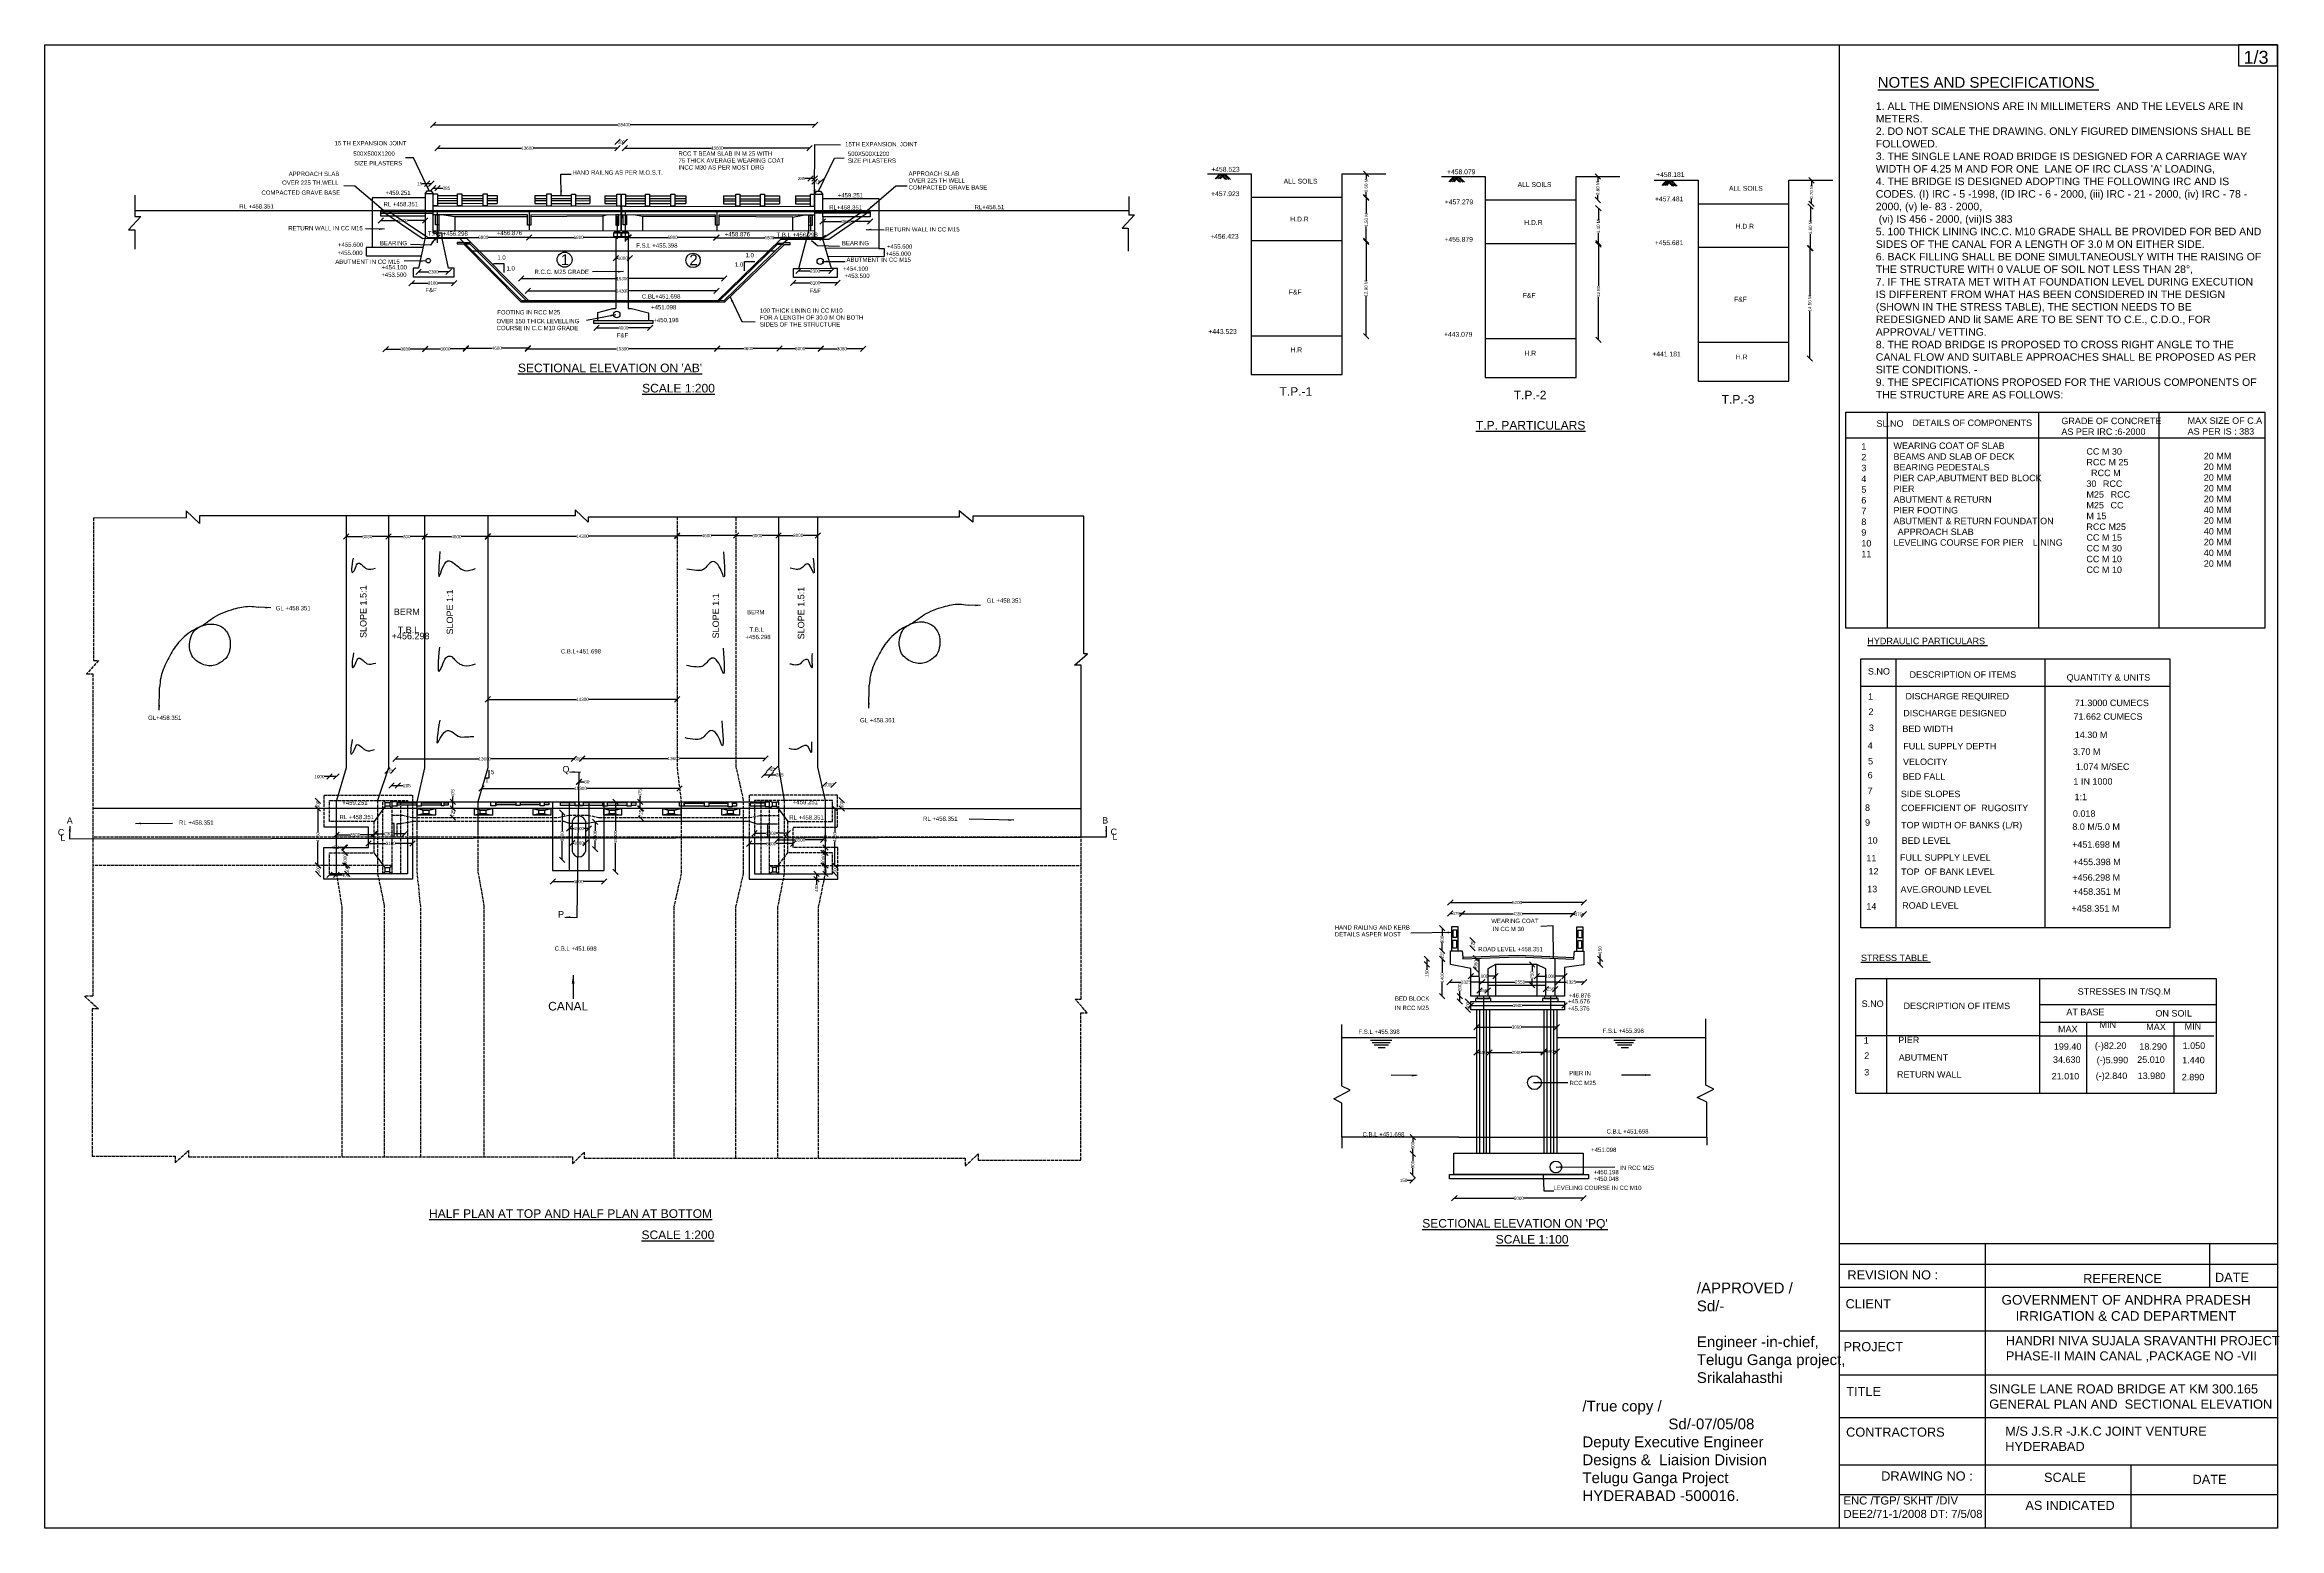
# Model space of a CAD drawing. Header units: millimetres. Extents: x 1731976 to 22518410, y 23233642 to 37030816.
import ezdxf

# ---------------------------------------------------------------- set-up
doc = ezdxf.new("R2010")
doc.units = ezdxf.units.MM
doc.header["$MEASUREMENT"] = 0
doc.linetypes.add('ACAD_ISO02W100', pattern=[15, 12, -3])
doc.layers.add('DIMENSIONS', color=2, linetype='Continuous')
doc.layers.add('TEXT', color=7, linetype='Continuous')
doc.styles.get("Standard").update_dxf_attribs({"font": 'arial.ttf', "height": 30000})
doc.dimstyles.get("Standard").update_dxf_attribs({"dimtxt": 40000, "dimasz": 50000, "dimexe": 0.18, "dimexo": 0.0625, "dimgap": 0.09, "dimtad": 0, "dimdec": 0, "dimzin": 0, "dimdsep": 46, "dimtxsty": 'Standard', "dimblk": 'OBLIQUE', "dimcen": 0.09, "dimse1": 1, "dimse2": 1, "dimadec": 0, "dimazin": 0, "dimtfac": 1, "dimtdec": 0, "dimtofl": 0, "dimtmove": 0, "dimatfit": 3, "dimfxl": 1, "dimtolj": 1, "dimtzin": 0, "dimarcsym": 0})

# ---------------------------------------------------------------- blocks, each defined once
blk = doc.blocks.new('_Oblique')
at = {"color": 0, "linetype": 'ByBlock', "lineweight": -2}
blk.add_line((-0.5, -0.5), (0.5, 0.5), dxfattribs=at)
blk = doc.blocks.new('*D54')
at = {"layer": 'Defpoints', "color": 0, "transparency": 16777216}
for p in [(5346908, 36289083), (8899154, 36286605), (8899154, 36285057)]:
    blk.add_point(p, dxfattribs=at)
at = {"layer": 'DIMENSIONS', "color": 0, "lineweight": -2, "transparency": 16777216}
for p, q in [((5346908, 36286605), (7066377, 36286605)), ((8899154, 36286605), (7179685, 36286605))]:
    blk.add_line(p, q, dxfattribs=at)
at = {"layer": 'DIMENSIONS', "color": 0, "lineweight": -2, "transparency": 16777216, "xscale": 50000, "yscale": 50000, "zscale": 50000, "rotation": 180}
blk.add_blockref('_Oblique', (5346908, 36286605), dxfattribs=at)
at = {"layer": 'DIMENSIONS', "color": 0, "lineweight": -2, "transparency": 16777216, "xscale": 50000, "yscale": 50000, "zscale": 50000}
blk.add_blockref('_Oblique', (8899154, 36286605), dxfattribs=at)
at = {"layer": 'DIMENSIONS', "color": 0, "transparency": 16777216, "insert": (7123031, 36286605), "char_height": 30000, "attachment_point": 5}
blk.add_mtext('\\A1;28400', dxfattribs=at)
blk = doc.blocks.new('*D55')
at = {"layer": 'Defpoints', "color": 0, "transparency": 16777216}
for p in [(5384571, 36073596), (7060454, 36084617), (7060454, 36068648)]:
    blk.add_point(p, dxfattribs=at)
at = {"layer": 'DIMENSIONS', "color": 0, "lineweight": -2, "transparency": 16777216}
for p, q in [((5384571, 36068648), (6167526, 36068648)), ((7060454, 36068648), (6277499, 36068648))]:
    blk.add_line(p, q, dxfattribs=at)
at = {"layer": 'DIMENSIONS', "color": 0, "lineweight": -2, "transparency": 16777216, "xscale": 50000, "yscale": 50000, "zscale": 50000, "rotation": 180}
blk.add_blockref('_Oblique', (5384571, 36068648), dxfattribs=at)
at = {"layer": 'DIMENSIONS', "color": 0, "lineweight": -2, "transparency": 16777216, "xscale": 50000, "yscale": 50000, "zscale": 50000}
blk.add_blockref('_Oblique', (7060454, 36068648), dxfattribs=at)
at = {"layer": 'DIMENSIONS', "color": 0, "transparency": 16777216, "insert": (6222513, 36068648), "char_height": 30000, "attachment_point": 5}
blk.add_mtext('\\A1;13600', dxfattribs=at)
blk = doc.blocks.new('*D56')
at = {"layer": 'Defpoints', "color": 0, "transparency": 16777216}
for p in [(7060454, 36068648), (7129582, 36126336), (7129582, 36063687)]:
    blk.add_point(p, dxfattribs=at)
at = {"layer": 'DIMENSIONS', "color": 0, "lineweight": -2, "transparency": 16777216}
for p, q in [((7060454, 36126336), (7061846, 36126336)), ((7129582, 36126336), (7128190, 36126336))]:
    blk.add_line(p, q, dxfattribs=at)
at = {"layer": 'DIMENSIONS', "color": 0, "lineweight": -2, "transparency": 16777216, "xscale": 50000, "yscale": 50000, "zscale": 50000, "rotation": 180}
blk.add_blockref('_Oblique', (7060454, 36126336), dxfattribs=at)
at = {"layer": 'DIMENSIONS', "color": 0, "lineweight": -2, "transparency": 16777216, "xscale": 50000, "yscale": 50000, "zscale": 50000}
blk.add_blockref('_Oblique', (7129582, 36126336), dxfattribs=at)
at = {"layer": 'DIMENSIONS', "color": 0, "transparency": 16777216, "insert": (7095018, 36126336), "char_height": 30000, "attachment_point": 5}
blk.add_mtext('\\A1;600', dxfattribs=at)
blk = doc.blocks.new('*D57')
at = {"layer": 'Defpoints', "color": 0, "transparency": 16777216}
for p in [(7129582, 36063687), (8847527, 36069916), (8847527, 36069916)]:
    blk.add_point(p, dxfattribs=at)
at = {"layer": 'DIMENSIONS', "color": 0, "lineweight": -2, "transparency": 16777216}
for p, q in [((7129582, 36069916), (7933568, 36069916)), ((8847527, 36069916), (8043541, 36069916))]:
    blk.add_line(p, q, dxfattribs=at)
at = {"layer": 'DIMENSIONS', "color": 0, "lineweight": -2, "transparency": 16777216, "xscale": 50000, "yscale": 50000, "zscale": 50000, "rotation": 180}
blk.add_blockref('_Oblique', (7129582, 36069916), dxfattribs=at)
at = {"layer": 'DIMENSIONS', "color": 0, "lineweight": -2, "transparency": 16777216, "xscale": 50000, "yscale": 50000, "zscale": 50000}
blk.add_blockref('_Oblique', (8847527, 36069916), dxfattribs=at)
at = {"layer": 'DIMENSIONS', "color": 0, "transparency": 16777216, "insert": (7988554, 36069916), "char_height": 30000, "attachment_point": 5}
blk.add_mtext('\\A1;13600', dxfattribs=at)
blk = doc.blocks.new('*D58')
at = {"layer": 'Defpoints', "color": 0, "transparency": 16777216}
for p in [(8855633, 35786334), (8855633, 35637566), (8894140, 35637509)]:
    blk.add_point(p, dxfattribs=at)
at = {"layer": 'DIMENSIONS', "color": 0, "lineweight": -2, "transparency": 16777216}
for p, q in [((8855633, 35786334), (8805633, 35786334)), ((8894140, 35786334), (8855633, 35786334))]:
    blk.add_line(p, q, dxfattribs=at)
at = {"layer": 'DIMENSIONS', "color": 0, "lineweight": -2, "transparency": 16777216, "xscale": 50000, "yscale": 50000, "zscale": 50000, "rotation": 180}
blk.add_blockref('_Oblique', (8855633, 35786334), dxfattribs=at)
at = {"layer": 'DIMENSIONS', "color": 0, "lineweight": -2, "transparency": 16777216, "xscale": 50000, "yscale": 50000, "zscale": 50000}
blk.add_blockref('_Oblique', (8894140, 35786334), dxfattribs=at)
at = {"layer": 'DIMENSIONS', "color": 0, "transparency": 16777216, "insert": (8772123, 35786334), "char_height": 30000, "attachment_point": 5}
blk.add_mtext('\\A1;285', dxfattribs=at)
blk = doc.blocks.new('*D59')
at = {"layer": 'Defpoints', "color": 0, "transparency": 16777216}
for p in [(8950257, 35757711), (8894140, 35639268), (8950257, 35669789)]:
    blk.add_point(p, dxfattribs=at)
at = {"layer": 'DIMENSIONS', "color": 0, "lineweight": -2, "transparency": 16777216}
for p, q in [((8894140, 35757711), (8902011, 35757711)), ((8950257, 35757711), (8942386, 35757711))]:
    blk.add_line(p, q, dxfattribs=at)
at = {"layer": 'DIMENSIONS', "color": 0, "lineweight": -2, "transparency": 16777216, "xscale": 50000, "yscale": 50000, "zscale": 50000, "rotation": 180}
blk.add_blockref('_Oblique', (8894140, 35757711), dxfattribs=at)
at = {"layer": 'DIMENSIONS', "color": 0, "lineweight": -2, "transparency": 16777216, "xscale": 50000, "yscale": 50000, "zscale": 50000}
blk.add_blockref('_Oblique', (8950257, 35757711), dxfattribs=at)
at = {"layer": 'DIMENSIONS', "color": 0, "transparency": 16777216, "insert": (8922198, 35757711), "char_height": 30000, "attachment_point": 5}
blk.add_mtext('\\A1;15', dxfattribs=at)
blk = doc.blocks.new('*D60')
at = {"layer": 'Defpoints', "color": 0, "transparency": 16777216}
for p in [(8968846, 35389354), (9409355, 35386626), (9409355, 35386626)]:
    blk.add_point(p, dxfattribs=at)
at = {"layer": 'DIMENSIONS', "color": 0, "lineweight": -2, "transparency": 16777216}
for p, q in [((8968846, 35386626), (9144366, 35386626)), ((9409355, 35386626), (9233835, 35386626))]:
    blk.add_line(p, q, dxfattribs=at)
at = {"layer": 'DIMENSIONS', "color": 0, "lineweight": -2, "transparency": 16777216, "xscale": 50000, "yscale": 50000, "zscale": 50000, "rotation": 180}
blk.add_blockref('_Oblique', (8968846, 35386626), dxfattribs=at)
at = {"layer": 'DIMENSIONS', "color": 0, "lineweight": -2, "transparency": 16777216, "xscale": 50000, "yscale": 50000, "zscale": 50000}
blk.add_blockref('_Oblique', (9409355, 35386626), dxfattribs=at)
at = {"layer": 'DIMENSIONS', "color": 0, "transparency": 16777216, "insert": (9189100, 35386626), "char_height": 30000, "attachment_point": 5}
blk.add_mtext('\\A1;3500', dxfattribs=at)
blk = doc.blocks.new('*D61')
at = {"layer": 'Defpoints', "color": 0, "transparency": 16777216}
for p in [(8743299, 34947148), (9052101, 34950628), (9052101, 34926614)]:
    blk.add_point(p, dxfattribs=at)
at = {"layer": 'DIMENSIONS', "color": 0, "lineweight": -2, "transparency": 16777216}
for p, q in [((8743299, 34926614), (8852700, 34926614)), ((9052101, 34926614), (8942700, 34926614))]:
    blk.add_line(p, q, dxfattribs=at)
at = {"layer": 'DIMENSIONS', "color": 0, "lineweight": -2, "transparency": 16777216, "xscale": 50000, "yscale": 50000, "zscale": 50000, "rotation": 180}
blk.add_blockref('_Oblique', (8743299, 34926614), dxfattribs=at)
at = {"layer": 'DIMENSIONS', "color": 0, "lineweight": -2, "transparency": 16777216, "xscale": 50000, "yscale": 50000, "zscale": 50000}
blk.add_blockref('_Oblique', (9052101, 34926614), dxfattribs=at)
at = {"layer": 'DIMENSIONS', "color": 0, "transparency": 16777216, "insert": (8897700, 34926614), "char_height": 30000, "attachment_point": 5}
blk.add_mtext('\\A1;2300', dxfattribs=at)
blk = doc.blocks.new('*D62')
at = {"layer": 'Defpoints', "color": 0, "transparency": 16777216}
for p in [(8693308, 34869172), (9105626, 34869172), (9105626, 34815393)]:
    blk.add_point(p, dxfattribs=at)
at = {"layer": 'DIMENSIONS', "color": 0, "lineweight": -2, "transparency": 16777216}
for p, q in [((8693308, 34815393), (8854733, 34815393)), ((9105626, 34815393), (8944201, 34815393))]:
    blk.add_line(p, q, dxfattribs=at)
at = {"layer": 'DIMENSIONS', "color": 0, "lineweight": -2, "transparency": 16777216, "xscale": 50000, "yscale": 50000, "zscale": 50000, "rotation": 180}
blk.add_blockref('_Oblique', (8693308, 34815393), dxfattribs=at)
at = {"layer": 'DIMENSIONS', "color": 0, "lineweight": -2, "transparency": 16777216, "xscale": 50000, "yscale": 50000, "zscale": 50000}
blk.add_blockref('_Oblique', (9105626, 34815393), dxfattribs=at)
at = {"layer": 'DIMENSIONS', "color": 0, "transparency": 16777216, "insert": (8899467, 34815393), "char_height": 30000, "attachment_point": 5}
blk.add_mtext('\\A1;3100', dxfattribs=at)
blk = doc.blocks.new('*D63')
at = {"layer": 'Defpoints', "color": 0, "transparency": 16777216}
for p in [(8951974, 34205174), (9344219, 34203457), (9344219, 34203457)]:
    blk.add_point(p, dxfattribs=at)
at = {"layer": 'DIMENSIONS', "color": 0, "lineweight": -2, "transparency": 16777216}
for p, q in [((8951974, 34203457), (9103362, 34203457)), ((9344219, 34203457), (9192830, 34203457))]:
    blk.add_line(p, q, dxfattribs=at)
at = {"layer": 'DIMENSIONS', "color": 0, "lineweight": -2, "transparency": 16777216, "xscale": 50000, "yscale": 50000, "zscale": 50000, "rotation": 180}
blk.add_blockref('_Oblique', (8951974, 34203457), dxfattribs=at)
at = {"layer": 'DIMENSIONS', "color": 0, "lineweight": -2, "transparency": 16777216, "xscale": 50000, "yscale": 50000, "zscale": 50000}
blk.add_blockref('_Oblique', (9344219, 34203457), dxfattribs=at)
at = {"layer": 'DIMENSIONS', "color": 0, "transparency": 16777216, "insert": (9148096, 34203457), "char_height": 30000, "attachment_point": 5}
blk.add_mtext('\\A1;3080', dxfattribs=at)
blk = doc.blocks.new('*D64')
at = {"layer": 'Defpoints', "color": 0, "transparency": 16777216}
for p in [(8567268, 34204439), (8567268, 34202783), (8951974, 34205174)]:
    blk.add_point(p, dxfattribs=at)
at = {"layer": 'DIMENSIONS', "color": 0, "lineweight": -2, "transparency": 16777216}
for p, q in [((8567268, 34204439), (8714887, 34204439)), ((8951974, 34204439), (8804355, 34204439))]:
    blk.add_line(p, q, dxfattribs=at)
at = {"layer": 'DIMENSIONS', "color": 0, "lineweight": -2, "transparency": 16777216, "xscale": 50000, "yscale": 50000, "zscale": 50000, "rotation": 180}
blk.add_blockref('_Oblique', (8567268, 34204439), dxfattribs=at)
at = {"layer": 'DIMENSIONS', "color": 0, "lineweight": -2, "transparency": 16777216, "xscale": 50000, "yscale": 50000, "zscale": 50000}
blk.add_blockref('_Oblique', (8951974, 34204439), dxfattribs=at)
at = {"layer": 'DIMENSIONS', "color": 0, "transparency": 16777216, "insert": (8759621, 34204439), "char_height": 30000, "attachment_point": 5}
blk.add_mtext('\\A1;3000', dxfattribs=at)
blk = doc.blocks.new('*D65')
at = {"layer": 'Defpoints', "color": 0, "transparency": 16777216}
for p in [(7987595, 34209373), (7987595, 34205234), (8567268, 34204439)]:
    blk.add_point(p, dxfattribs=at)
at = {"layer": 'DIMENSIONS', "color": 0, "lineweight": -2, "transparency": 16777216}
for p, q in [((7987595, 34205234), (8232083, 34205234)), ((8567268, 34205234), (8322779, 34205234))]:
    blk.add_line(p, q, dxfattribs=at)
at = {"layer": 'DIMENSIONS', "color": 0, "lineweight": -2, "transparency": 16777216, "xscale": 50000, "yscale": 50000, "zscale": 50000, "rotation": 180}
blk.add_blockref('_Oblique', (7987595, 34205234), dxfattribs=at)
at = {"layer": 'DIMENSIONS', "color": 0, "lineweight": -2, "transparency": 16777216, "xscale": 50000, "yscale": 50000, "zscale": 50000}
blk.add_blockref('_Oblique', (8567268, 34205234), dxfattribs=at)
at = {"layer": 'DIMENSIONS', "color": 0, "transparency": 16777216, "insert": (8277431, 34205234), "char_height": 30000, "attachment_point": 5}
blk.add_mtext('\\A1;4600', dxfattribs=at)
blk = doc.blocks.new('*D66')
at = {"layer": 'Defpoints', "color": 0, "transparency": 16777216}
for p in [(6226209, 34209535), (6226209, 34203416), (7987595, 34205234)]:
    blk.add_point(p, dxfattribs=at)
at = {"layer": 'DIMENSIONS', "color": 0, "lineweight": -2, "transparency": 16777216}
for p, q in [((6226209, 34203416), (7051916, 34203416)), ((7987595, 34203416), (7161889, 34203416))]:
    blk.add_line(p, q, dxfattribs=at)
at = {"layer": 'DIMENSIONS', "color": 0, "lineweight": -2, "transparency": 16777216, "xscale": 50000, "yscale": 50000, "zscale": 50000, "rotation": 180}
blk.add_blockref('_Oblique', (6226209, 34203416), dxfattribs=at)
at = {"layer": 'DIMENSIONS', "color": 0, "lineweight": -2, "transparency": 16777216, "xscale": 50000, "yscale": 50000, "zscale": 50000}
blk.add_blockref('_Oblique', (7987595, 34203416), dxfattribs=at)
at = {"layer": 'DIMENSIONS', "color": 0, "transparency": 16777216, "insert": (7106902, 34203416), "char_height": 30000, "attachment_point": 5}
blk.add_mtext('\\A1;15300', dxfattribs=at)
blk = doc.blocks.new('*D67')
at = {"layer": 'Defpoints', "color": 0, "transparency": 16777216}
for p in [(6864311, 34396970), (6864311, 34396970), (7364715, 34392805)]:
    blk.add_point(p, dxfattribs=at)
at = {"layer": 'DIMENSIONS', "color": 0, "lineweight": -2, "transparency": 16777216}
for p, q in [((6864311, 34396970), (7069165, 34396970)), ((7364715, 34396970), (7159861, 34396970))]:
    blk.add_line(p, q, dxfattribs=at)
at = {"layer": 'DIMENSIONS', "color": 0, "lineweight": -2, "transparency": 16777216, "xscale": 50000, "yscale": 50000, "zscale": 50000, "rotation": 180}
blk.add_blockref('_Oblique', (6864311, 34396970), dxfattribs=at)
at = {"layer": 'DIMENSIONS', "color": 0, "lineweight": -2, "transparency": 16777216, "xscale": 50000, "yscale": 50000, "zscale": 50000}
blk.add_blockref('_Oblique', (7364715, 34396970), dxfattribs=at)
at = {"layer": 'DIMENSIONS', "color": 0, "transparency": 16777216, "insert": (7114513, 34396970), "char_height": 30000, "attachment_point": 5}
blk.add_mtext('\\A1;4000', dxfattribs=at)
blk = doc.blocks.new('*D68')
at = {"layer": 'Defpoints', "color": 0, "transparency": 16777216}
for p in [(5649779, 34208809), (5649779, 34208809), (6226209, 34203416)]:
    blk.add_point(p, dxfattribs=at)
at = {"layer": 'DIMENSIONS', "color": 0, "lineweight": -2, "transparency": 16777216}
for p, q in [((5649779, 34208809), (5892646, 34208809)), ((6226209, 34208809), (5983342, 34208809))]:
    blk.add_line(p, q, dxfattribs=at)
at = {"layer": 'DIMENSIONS', "color": 0, "lineweight": -2, "transparency": 16777216, "xscale": 50000, "yscale": 50000, "zscale": 50000, "rotation": 180}
blk.add_blockref('_Oblique', (5649779, 34208809), dxfattribs=at)
at = {"layer": 'DIMENSIONS', "color": 0, "lineweight": -2, "transparency": 16777216, "xscale": 50000, "yscale": 50000, "zscale": 50000}
blk.add_blockref('_Oblique', (6226209, 34208809), dxfattribs=at)
at = {"layer": 'DIMENSIONS', "color": 0, "transparency": 16777216, "insert": (5937994, 34208809), "char_height": 30000, "attachment_point": 5}
blk.add_mtext('\\A1;4600', dxfattribs=at)
blk = doc.blocks.new('*D69')
at = {"layer": 'Defpoints', "color": 0, "transparency": 16777216}
for p in [(5269924, 34211700), (5269924, 34201813), (5649779, 34208809)]:
    blk.add_point(p, dxfattribs=at)
at = {"layer": 'DIMENSIONS', "color": 0, "lineweight": -2, "transparency": 16777216}
for p, q in [((5269924, 34201813), (5415117, 34201813)), ((5649779, 34201813), (5504585, 34201813))]:
    blk.add_line(p, q, dxfattribs=at)
at = {"layer": 'DIMENSIONS', "color": 0, "lineweight": -2, "transparency": 16777216, "xscale": 50000, "yscale": 50000, "zscale": 50000, "rotation": 180}
blk.add_blockref('_Oblique', (5269924, 34201813), dxfattribs=at)
at = {"layer": 'DIMENSIONS', "color": 0, "lineweight": -2, "transparency": 16777216, "xscale": 50000, "yscale": 50000, "zscale": 50000}
blk.add_blockref('_Oblique', (5649779, 34201813), dxfattribs=at)
at = {"layer": 'DIMENSIONS', "color": 0, "transparency": 16777216, "insert": (5459851, 34201813), "char_height": 30000, "attachment_point": 5}
blk.add_mtext('\\A1;3000', dxfattribs=at)
blk = doc.blocks.new('*D70')
at = {"layer": 'Defpoints', "color": 0, "transparency": 16777216}
for p in [(4903673, 34206756), (4903673, 34200165), (5269924, 34201813)]:
    blk.add_point(p, dxfattribs=at)
at = {"layer": 'DIMENSIONS', "color": 0, "lineweight": -2, "transparency": 16777216}
for p, q in [((4903673, 34200165), (5042064, 34200165)), ((5269924, 34200165), (5131532, 34200165))]:
    blk.add_line(p, q, dxfattribs=at)
at = {"layer": 'DIMENSIONS', "color": 0, "lineweight": -2, "transparency": 16777216, "xscale": 50000, "yscale": 50000, "zscale": 50000, "rotation": 180}
blk.add_blockref('_Oblique', (4903673, 34200165), dxfattribs=at)
at = {"layer": 'DIMENSIONS', "color": 0, "lineweight": -2, "transparency": 16777216, "xscale": 50000, "yscale": 50000, "zscale": 50000}
blk.add_blockref('_Oblique', (5269924, 34200165), dxfattribs=at)
at = {"layer": 'DIMENSIONS', "color": 0, "transparency": 16777216, "insert": (5086798, 34200165), "char_height": 30000, "attachment_point": 5}
blk.add_mtext('\\A1;3080', dxfattribs=at)
blk = doc.blocks.new('*D71')
at = {"layer": 'Defpoints', "color": 0, "transparency": 16777216}
for p in [(6227456, 34742828), (7982471, 34740500), (7982471, 34739201)]:
    blk.add_point(p, dxfattribs=at)
at = {"layer": 'DIMENSIONS', "color": 0, "lineweight": -2, "transparency": 16777216}
for p, q in [((6227456, 34740500), (7049977, 34740500)), ((7982471, 34740500), (7159950, 34740500))]:
    blk.add_line(p, q, dxfattribs=at)
at = {"layer": 'DIMENSIONS', "color": 0, "lineweight": -2, "transparency": 16777216, "xscale": 50000, "yscale": 50000, "zscale": 50000, "rotation": 180}
blk.add_blockref('_Oblique', (6227456, 34740500), dxfattribs=at)
at = {"layer": 'DIMENSIONS', "color": 0, "lineweight": -2, "transparency": 16777216, "xscale": 50000, "yscale": 50000, "zscale": 50000}
blk.add_blockref('_Oblique', (7982471, 34740500), dxfattribs=at)
at = {"layer": 'DIMENSIONS', "color": 0, "transparency": 16777216, "insert": (7104963, 34740500), "char_height": 30000, "attachment_point": 5}
blk.add_mtext('\\A1;14300', dxfattribs=at)
blk = doc.blocks.new('*D72')
at = {"layer": 'Defpoints', "color": 0, "transparency": 16777216}
for p in [(6162891, 34855456), (6162891, 34851644), (8052847, 34848762)]:
    blk.add_point(p, dxfattribs=at)
at = {"layer": 'DIMENSIONS', "color": 0, "lineweight": -2, "transparency": 16777216}
for p, q in [((6162891, 34855456), (7052882, 34855456)), ((8052847, 34855456), (7162855, 34855456))]:
    blk.add_line(p, q, dxfattribs=at)
at = {"layer": 'DIMENSIONS', "color": 0, "lineweight": -2, "transparency": 16777216, "xscale": 50000, "yscale": 50000, "zscale": 50000, "rotation": 180}
blk.add_blockref('_Oblique', (6162891, 34855456), dxfattribs=at)
at = {"layer": 'DIMENSIONS', "color": 0, "lineweight": -2, "transparency": 16777216, "xscale": 50000, "yscale": 50000, "zscale": 50000}
blk.add_blockref('_Oblique', (8052847, 34855456), dxfattribs=at)
at = {"layer": 'DIMENSIONS', "color": 0, "transparency": 16777216, "insert": (7107869, 34855456), "char_height": 30000, "attachment_point": 5}
blk.add_mtext('\\A1;15300', dxfattribs=at)
blk = doc.blocks.new('*D73')
at = {"layer": 'Defpoints', "color": 0, "transparency": 16777216}
for p in [(7045505, 35045220), (7045505, 35045220), (7173810, 35045220)]:
    blk.add_point(p, dxfattribs=at)
at = {"layer": 'DIMENSIONS', "color": 0, "lineweight": -2, "transparency": 16777216}
for p, q in [((7045505, 35045220), (7066325, 35045220)), ((7173810, 35045220), (7152990, 35045220))]:
    blk.add_line(p, q, dxfattribs=at)
at = {"layer": 'DIMENSIONS', "color": 0, "lineweight": -2, "transparency": 16777216, "xscale": 50000, "yscale": 50000, "zscale": 50000, "rotation": 180}
blk.add_blockref('_Oblique', (7045505, 35045220), dxfattribs=at)
at = {"layer": 'DIMENSIONS', "color": 0, "lineweight": -2, "transparency": 16777216, "xscale": 50000, "yscale": 50000, "zscale": 50000}
blk.add_blockref('_Oblique', (7173810, 35045220), dxfattribs=at)
at = {"layer": 'DIMENSIONS', "color": 0, "transparency": 16777216, "insert": (7109658, 35045220), "char_height": 30000, "attachment_point": 5}
blk.add_mtext('\\A1;1000', dxfattribs=at)
blk = doc.blocks.new('*D74')
at = {"layer": 'Defpoints', "color": 0, "transparency": 16777216}
for p in [(7979444, 35237470), (7979444, 35236059), (8968846, 35232416)]:
    blk.add_point(p, dxfattribs=at)
at = {"layer": 'DIMENSIONS', "color": 0, "lineweight": -2, "transparency": 16777216}
for p, q in [((7979444, 35236059), (8429318, 35236059)), ((8968846, 35236059), (8518971, 35236059))]:
    blk.add_line(p, q, dxfattribs=at)
at = {"layer": 'DIMENSIONS', "color": 0, "lineweight": -2, "transparency": 16777216, "xscale": 50000, "yscale": 50000, "zscale": 50000, "rotation": 180}
blk.add_blockref('_Oblique', (7979444, 35236059), dxfattribs=at)
at = {"layer": 'DIMENSIONS', "color": 0, "lineweight": -2, "transparency": 16777216, "xscale": 50000, "yscale": 50000, "zscale": 50000}
blk.add_blockref('_Oblique', (8968846, 35236059), dxfattribs=at)
at = {"layer": 'DIMENSIONS', "color": 0, "transparency": 16777216, "insert": (8474145, 35236059), "char_height": 30000, "attachment_point": 5}
blk.add_mtext('\\A1;6800', dxfattribs=at)
blk = doc.blocks.new('*D75')
at = {"layer": 'Defpoints', "color": 0, "transparency": 16777216}
for p in [(7166693, 35248516), (7166693, 35238772), (7979444, 35237470)]:
    blk.add_point(p, dxfattribs=at)
at = {"layer": 'DIMENSIONS', "color": 0, "lineweight": -2, "transparency": 16777216}
for p, q in [((7166693, 35238772), (7528242, 35238772)), ((7979444, 35238772), (7617895, 35238772))]:
    blk.add_line(p, q, dxfattribs=at)
at = {"layer": 'DIMENSIONS', "color": 0, "lineweight": -2, "transparency": 16777216, "xscale": 50000, "yscale": 50000, "zscale": 50000, "rotation": 180}
blk.add_blockref('_Oblique', (7166693, 35238772), dxfattribs=at)
at = {"layer": 'DIMENSIONS', "color": 0, "lineweight": -2, "transparency": 16777216, "xscale": 50000, "yscale": 50000, "zscale": 50000}
blk.add_blockref('_Oblique', (7979444, 35238772), dxfattribs=at)
at = {"layer": 'DIMENSIONS', "color": 0, "transparency": 16777216, "insert": (7573069, 35238772), "char_height": 30000, "attachment_point": 5}
blk.add_mtext('\\A1;6800', dxfattribs=at)
blk = doc.blocks.new('*D76')
at = {"layer": 'Defpoints', "color": 0, "transparency": 16777216}
for p in [(6239158, 35244518), (6239158, 35238875), (7159298, 35238015)]:
    blk.add_point(p, dxfattribs=at)
at = {"layer": 'DIMENSIONS', "color": 0, "lineweight": -2, "transparency": 16777216}
for p, q in [((6239158, 35238875), (6654402, 35238875)), ((7159298, 35238875), (6744054, 35238875))]:
    blk.add_line(p, q, dxfattribs=at)
at = {"layer": 'DIMENSIONS', "color": 0, "lineweight": -2, "transparency": 16777216, "xscale": 50000, "yscale": 50000, "zscale": 50000, "rotation": 180}
blk.add_blockref('_Oblique', (6239158, 35238875), dxfattribs=at)
at = {"layer": 'DIMENSIONS', "color": 0, "lineweight": -2, "transparency": 16777216, "xscale": 50000, "yscale": 50000, "zscale": 50000}
blk.add_blockref('_Oblique', (7159298, 35238875), dxfattribs=at)
at = {"layer": 'DIMENSIONS', "color": 0, "transparency": 16777216, "insert": (6699228, 35238875), "char_height": 30000, "attachment_point": 5}
blk.add_mtext('\\A1;6800', dxfattribs=at)
blk = doc.blocks.new('*D77')
at = {"layer": 'Defpoints', "color": 0, "transparency": 16777216}
for p in [(5384857, 35239033), (5384857, 35239033), (6239158, 35244518)]:
    blk.add_point(p, dxfattribs=at)
at = {"layer": 'DIMENSIONS', "color": 0, "lineweight": -2, "transparency": 16777216}
for p, q in [((5384857, 35239033), (5767181, 35239033)), ((6239158, 35239033), (5856834, 35239033))]:
    blk.add_line(p, q, dxfattribs=at)
at = {"layer": 'DIMENSIONS', "color": 0, "lineweight": -2, "transparency": 16777216, "xscale": 50000, "yscale": 50000, "zscale": 50000, "rotation": 180}
blk.add_blockref('_Oblique', (5384857, 35239033), dxfattribs=at)
at = {"layer": 'DIMENSIONS', "color": 0, "lineweight": -2, "transparency": 16777216, "xscale": 50000, "yscale": 50000, "zscale": 50000}
blk.add_blockref('_Oblique', (6239158, 35239033), dxfattribs=at)
at = {"layer": 'DIMENSIONS', "color": 0, "transparency": 16777216, "insert": (5812007, 35239033), "char_height": 30000, "attachment_point": 5}
blk.add_mtext('\\A1;6800', dxfattribs=at)
blk = doc.blocks.new('*D78')
at = {"layer": 'Defpoints', "color": 0, "transparency": 16777216}
for p in [(5145500, 34820704), (5145500, 34813983), (5540552, 34815209)]:
    blk.add_point(p, dxfattribs=at)
at = {"layer": 'DIMENSIONS', "color": 0, "lineweight": -2, "transparency": 16777216}
for p, q in [((5145500, 34813983), (5298292, 34813983)), ((5540552, 34813983), (5387760, 34813983))]:
    blk.add_line(p, q, dxfattribs=at)
at = {"layer": 'DIMENSIONS', "color": 0, "lineweight": -2, "transparency": 16777216, "xscale": 50000, "yscale": 50000, "zscale": 50000, "rotation": 180}
blk.add_blockref('_Oblique', (5145500, 34813983), dxfattribs=at)
at = {"layer": 'DIMENSIONS', "color": 0, "lineweight": -2, "transparency": 16777216, "xscale": 50000, "yscale": 50000, "zscale": 50000}
blk.add_blockref('_Oblique', (5540552, 34813983), dxfattribs=at)
at = {"layer": 'DIMENSIONS', "color": 0, "transparency": 16777216, "insert": (5343026, 34813983), "char_height": 30000, "attachment_point": 5}
blk.add_mtext('\\A1;3100', dxfattribs=at)
blk = doc.blocks.new('*D79')
at = {"layer": 'Defpoints', "color": 0, "transparency": 16777216}
for p in [(5208353, 34952363), (5489661, 34952363), (5208353, 34918302)]:
    blk.add_point(p, dxfattribs=at)
at = {"layer": 'DIMENSIONS', "color": 0, "lineweight": -2, "transparency": 16777216}
for p, q in [((5208353, 34918302), (5304007, 34918302)), ((5489661, 34918302), (5394007, 34918302))]:
    blk.add_line(p, q, dxfattribs=at)
at = {"layer": 'DIMENSIONS', "color": 0, "lineweight": -2, "transparency": 16777216, "xscale": 50000, "yscale": 50000, "zscale": 50000, "rotation": 180}
blk.add_blockref('_Oblique', (5208353, 34918302), dxfattribs=at)
at = {"layer": 'DIMENSIONS', "color": 0, "lineweight": -2, "transparency": 16777216, "xscale": 50000, "yscale": 50000, "zscale": 50000}
blk.add_blockref('_Oblique', (5489661, 34918302), dxfattribs=at)
at = {"layer": 'DIMENSIONS', "color": 0, "transparency": 16777216, "insert": (5349007, 34918302), "char_height": 30000, "attachment_point": 5}
blk.add_mtext('\\A1;2300', dxfattribs=at)
blk = doc.blocks.new('*D80')
at = {"layer": 'Defpoints', "color": 0, "transparency": 16777216}
for p in [(4857827, 35435971), (5271200, 35435971), (5271200, 35395736)]:
    blk.add_point(p, dxfattribs=at)
at = {"layer": 'DIMENSIONS', "color": 0, "lineweight": -2, "transparency": 16777216}
for p, q in [((4857827, 35395736), (5019779, 35395736)), ((5271200, 35395736), (5109247, 35395736))]:
    blk.add_line(p, q, dxfattribs=at)
at = {"layer": 'DIMENSIONS', "color": 0, "lineweight": -2, "transparency": 16777216, "xscale": 50000, "yscale": 50000, "zscale": 50000, "rotation": 180}
blk.add_blockref('_Oblique', (4857827, 35395736), dxfattribs=at)
at = {"layer": 'DIMENSIONS', "color": 0, "lineweight": -2, "transparency": 16777216, "xscale": 50000, "yscale": 50000, "zscale": 50000}
blk.add_blockref('_Oblique', (5271200, 35395736), dxfattribs=at)
at = {"layer": 'DIMENSIONS', "color": 0, "transparency": 16777216, "insert": (5064513, 35395736), "char_height": 30000, "attachment_point": 5}
blk.add_mtext('\\A1;3500', dxfattribs=at)
blk = doc.blocks.new('*D81')
at = {"layer": 'Defpoints', "color": 0, "transparency": 16777216}
for p in [(5289552, 35738306), (5289552, 35672311), (5328341, 35672311)]:
    blk.add_point(p, dxfattribs=at)
at = {"layer": 'DIMENSIONS', "color": 0, "lineweight": -2, "transparency": 16777216}
for p, q in [((5289552, 35738306), (5239552, 35738306)), ((5328341, 35738306), (5289552, 35738306))]:
    blk.add_line(p, q, dxfattribs=at)
at = {"layer": 'DIMENSIONS', "color": 0, "lineweight": -2, "transparency": 16777216, "xscale": 50000, "yscale": 50000, "zscale": 50000, "rotation": 180}
blk.add_blockref('_Oblique', (5289552, 35738306), dxfattribs=at)
at = {"layer": 'DIMENSIONS', "color": 0, "lineweight": -2, "transparency": 16777216, "xscale": 50000, "yscale": 50000, "zscale": 50000}
blk.add_blockref('_Oblique', (5328341, 35738306), dxfattribs=at)
at = {"layer": 'DIMENSIONS', "color": 0, "transparency": 16777216, "insert": (5219364, 35738306), "char_height": 30000, "attachment_point": 5}
blk.add_mtext('\\A1;15', dxfattribs=at)
blk = doc.blocks.new('*D82')
at = {"layer": 'Defpoints', "color": 0, "transparency": 16777216}
for p in [(5346644, 35643972), (5385151, 35696058), (5385151, 35643972)]:
    blk.add_point(p, dxfattribs=at)
at = {"layer": 'DIMENSIONS', "color": 0, "lineweight": -2, "transparency": 16777216}
for p, q in [((5346644, 35696058), (5385151, 35696058)), ((5385151, 35696058), (5435151, 35696058))]:
    blk.add_line(p, q, dxfattribs=at)
at = {"layer": 'DIMENSIONS', "color": 0, "lineweight": -2, "transparency": 16777216, "xscale": 50000, "yscale": 50000, "zscale": 50000, "rotation": 180}
blk.add_blockref('_Oblique', (5346644, 35696058), dxfattribs=at)
at = {"layer": 'DIMENSIONS', "color": 0, "lineweight": -2, "transparency": 16777216, "xscale": 50000, "yscale": 50000, "zscale": 50000}
blk.add_blockref('_Oblique', (5385151, 35696058), dxfattribs=at)
at = {"layer": 'DIMENSIONS', "color": 0, "transparency": 16777216, "insert": (5468661, 35696058), "char_height": 30000, "attachment_point": 5}
blk.add_mtext('\\A1;285', dxfattribs=at)
blk = doc.blocks.new('*D83')
at = {"layer": 'Defpoints', "color": 0, "transparency": 16777216}
for p in [(4535352, 32456289), (4930506, 32456289), (4930506, 32456289)]:
    blk.add_point(p, dxfattribs=at)
at = {"layer": 'DIMENSIONS', "color": 0, "lineweight": -2, "transparency": 16777216}
for p, q in [((4535352, 32456289), (4688195, 32456289)), ((4930506, 32456289), (4777663, 32456289))]:
    blk.add_line(p, q, dxfattribs=at)
at = {"layer": 'DIMENSIONS', "color": 0, "lineweight": -2, "transparency": 16777216, "xscale": 50000, "yscale": 50000, "zscale": 50000, "rotation": 180}
blk.add_blockref('_Oblique', (4535352, 32456289), dxfattribs=at)
at = {"layer": 'DIMENSIONS', "color": 0, "lineweight": -2, "transparency": 16777216, "xscale": 50000, "yscale": 50000, "zscale": 50000}
blk.add_blockref('_Oblique', (4930506, 32456289), dxfattribs=at)
at = {"layer": 'DIMENSIONS', "color": 0, "transparency": 16777216, "insert": (4732929, 32456289), "char_height": 30000, "attachment_point": 5}
blk.add_mtext('\\A1;3080', dxfattribs=at)
blk = doc.blocks.new('*D84')
at = {"layer": 'Defpoints', "color": 0, "transparency": 16777216}
for p in [(4930506, 32456289), (5269124, 32456289), (5269124, 32456289)]:
    blk.add_point(p, dxfattribs=at)
at = {"layer": 'DIMENSIONS', "color": 0, "lineweight": -2, "transparency": 16777216}
for p, q in [((4930506, 32456289), (5066735, 32456289)), ((5269124, 32456289), (5132895, 32456289))]:
    blk.add_line(p, q, dxfattribs=at)
at = {"layer": 'DIMENSIONS', "color": 0, "lineweight": -2, "transparency": 16777216, "xscale": 50000, "yscale": 50000, "zscale": 50000, "rotation": 180}
blk.add_blockref('_Oblique', (4930506, 32456289), dxfattribs=at)
at = {"layer": 'DIMENSIONS', "color": 0, "lineweight": -2, "transparency": 16777216, "xscale": 50000, "yscale": 50000, "zscale": 50000}
blk.add_blockref('_Oblique', (5269124, 32456289), dxfattribs=at)
at = {"layer": 'DIMENSIONS', "color": 0, "transparency": 16777216, "insert": (5099815, 32456289), "char_height": 30000, "attachment_point": 5}
blk.add_mtext('\\A1;300', dxfattribs=at)
blk = doc.blocks.new('*D85')
at = {"layer": 'Defpoints', "color": 0, "transparency": 16777216}
for p in [(5269124, 32456289), (5855423, 32456289), (5855423, 32455784)]:
    blk.add_point(p, dxfattribs=at)
at = {"layer": 'DIMENSIONS', "color": 0, "lineweight": -2, "transparency": 16777216}
for p, q in [((5269124, 32455784), (5516926, 32455784)), ((5855423, 32455784), (5607622, 32455784))]:
    blk.add_line(p, q, dxfattribs=at)
at = {"layer": 'DIMENSIONS', "color": 0, "lineweight": -2, "transparency": 16777216, "xscale": 50000, "yscale": 50000, "zscale": 50000, "rotation": 180}
blk.add_blockref('_Oblique', (5269124, 32455784), dxfattribs=at)
at = {"layer": 'DIMENSIONS', "color": 0, "lineweight": -2, "transparency": 16777216, "xscale": 50000, "yscale": 50000, "zscale": 50000}
blk.add_blockref('_Oblique', (5855423, 32455784), dxfattribs=at)
at = {"layer": 'DIMENSIONS', "color": 0, "transparency": 16777216, "insert": (5562274, 32455784), "char_height": 30000, "attachment_point": 5}
blk.add_mtext('\\A1;4600', dxfattribs=at)
blk = doc.blocks.new('*D86')
at = {"layer": 'Defpoints', "color": 0, "transparency": 16777216}
for p in [(5855423, 32459950), (7613947, 32459950), (7613947, 32459950)]:
    blk.add_point(p, dxfattribs=at)
at = {"layer": 'DIMENSIONS', "color": 0, "lineweight": -2, "transparency": 16777216}
for p, q in [((5855423, 32459950), (6679699, 32459950)), ((7613947, 32459950), (6789672, 32459950))]:
    blk.add_line(p, q, dxfattribs=at)
at = {"layer": 'DIMENSIONS', "color": 0, "lineweight": -2, "transparency": 16777216, "xscale": 50000, "yscale": 50000, "zscale": 50000, "rotation": 180}
blk.add_blockref('_Oblique', (5855423, 32459950), dxfattribs=at)
at = {"layer": 'DIMENSIONS', "color": 0, "lineweight": -2, "transparency": 16777216, "xscale": 50000, "yscale": 50000, "zscale": 50000}
blk.add_blockref('_Oblique', (7613947, 32459950), dxfattribs=at)
at = {"layer": 'DIMENSIONS', "color": 0, "transparency": 16777216, "insert": (6734685, 32459950), "char_height": 30000, "attachment_point": 5}
blk.add_mtext('\\A1;14300', dxfattribs=at)
blk = doc.blocks.new('*D87')
at = {"layer": 'Defpoints', "color": 0, "transparency": 16777216}
for p in [(7613947, 32459950), (8164824, 32465490), (8164824, 32459950)]:
    blk.add_point(p, dxfattribs=at)
at = {"layer": 'DIMENSIONS', "color": 0, "lineweight": -2, "transparency": 16777216}
for p, q in [((7613947, 32465490), (7844038, 32465490)), ((8164824, 32465490), (7934734, 32465490))]:
    blk.add_line(p, q, dxfattribs=at)
at = {"layer": 'DIMENSIONS', "color": 0, "lineweight": -2, "transparency": 16777216, "xscale": 50000, "yscale": 50000, "zscale": 50000, "rotation": 180}
blk.add_blockref('_Oblique', (7613947, 32465490), dxfattribs=at)
at = {"layer": 'DIMENSIONS', "color": 0, "lineweight": -2, "transparency": 16777216, "xscale": 50000, "yscale": 50000, "zscale": 50000}
blk.add_blockref('_Oblique', (8164824, 32465490), dxfattribs=at)
at = {"layer": 'DIMENSIONS', "color": 0, "transparency": 16777216, "insert": (7889386, 32465490), "char_height": 30000, "attachment_point": 5}
blk.add_mtext('\\A1;4600', dxfattribs=at)
blk = doc.blocks.new('*D88')
at = {"layer": 'Defpoints', "color": 0, "transparency": 16777216}
for p in [(8164824, 32465490), (8557896, 32465490), (8557896, 32465490)]:
    blk.add_point(p, dxfattribs=at)
at = {"layer": 'DIMENSIONS', "color": 0, "lineweight": -2, "transparency": 16777216}
for p, q in [((8164824, 32465490), (8316626, 32465490)), ((8557896, 32465490), (8406094, 32465490))]:
    blk.add_line(p, q, dxfattribs=at)
at = {"layer": 'DIMENSIONS', "color": 0, "lineweight": -2, "transparency": 16777216, "xscale": 50000, "yscale": 50000, "zscale": 50000, "rotation": 180}
blk.add_blockref('_Oblique', (8164824, 32465490), dxfattribs=at)
at = {"layer": 'DIMENSIONS', "color": 0, "lineweight": -2, "transparency": 16777216, "xscale": 50000, "yscale": 50000, "zscale": 50000}
blk.add_blockref('_Oblique', (8557896, 32465490), dxfattribs=at)
at = {"layer": 'DIMENSIONS', "color": 0, "transparency": 16777216, "insert": (8361360, 32465490), "char_height": 30000, "attachment_point": 5}
blk.add_mtext('\\A1;3000', dxfattribs=at)
blk = doc.blocks.new('*D89')
at = {"layer": 'Defpoints', "color": 0, "transparency": 16777216}
for p in [(8557896, 32465490), (8923266, 32467541), (8923266, 32465490)]:
    blk.add_point(p, dxfattribs=at)
at = {"layer": 'DIMENSIONS', "color": 0, "lineweight": -2, "transparency": 16777216}
for p, q in [((8557896, 32467541), (8695847, 32467541)), ((8923266, 32467541), (8785315, 32467541))]:
    blk.add_line(p, q, dxfattribs=at)
at = {"layer": 'DIMENSIONS', "color": 0, "lineweight": -2, "transparency": 16777216, "xscale": 50000, "yscale": 50000, "zscale": 50000, "rotation": 180}
blk.add_blockref('_Oblique', (8557896, 32467541), dxfattribs=at)
at = {"layer": 'DIMENSIONS', "color": 0, "lineweight": -2, "transparency": 16777216, "xscale": 50000, "yscale": 50000, "zscale": 50000}
blk.add_blockref('_Oblique', (8923266, 32467541), dxfattribs=at)
at = {"layer": 'DIMENSIONS', "color": 0, "transparency": 16777216, "insert": (8740581, 32467541), "char_height": 30000, "attachment_point": 5}
blk.add_mtext('\\A1;3000', dxfattribs=at)
blk = doc.blocks.new('*D90')
at = {"layer": 'Defpoints', "color": 0, "transparency": 16777216}
for p in [(5855423, 30945824), (7613947, 30945824), (7613947, 30942814)]:
    blk.add_point(p, dxfattribs=at)
at = {"layer": 'DIMENSIONS', "color": 0, "lineweight": -2, "transparency": 16777216}
for p, q in [((5855423, 30942814), (6679699, 30942814)), ((7613947, 30942814), (6789672, 30942814))]:
    blk.add_line(p, q, dxfattribs=at)
at = {"layer": 'DIMENSIONS', "color": 0, "lineweight": -2, "transparency": 16777216, "xscale": 50000, "yscale": 50000, "zscale": 50000, "rotation": 180}
blk.add_blockref('_Oblique', (5855423, 30942814), dxfattribs=at)
at = {"layer": 'DIMENSIONS', "color": 0, "lineweight": -2, "transparency": 16777216, "xscale": 50000, "yscale": 50000, "zscale": 50000}
blk.add_blockref('_Oblique', (7613947, 30942814), dxfattribs=at)
at = {"layer": 'DIMENSIONS', "color": 0, "transparency": 16777216, "insert": (6734685, 30942814), "char_height": 30000, "attachment_point": 5}
blk.add_mtext('\\A1;14300', dxfattribs=at)
blk = doc.blocks.new('*D91')
at = {"layer": 'Defpoints', "color": 0, "transparency": 16777216}
for p in [(4922019, 30279432), (4922019, 30279432), (4972772, 30279938)]:
    blk.add_point(p, dxfattribs=at)
at = {"layer": 'DIMENSIONS', "color": 0, "lineweight": -2, "transparency": 16777216}
for p, q in [((4922019, 30279432), (4927208, 30279432)), ((4972772, 30279432), (4967583, 30279432))]:
    blk.add_line(p, q, dxfattribs=at)
at = {"layer": 'DIMENSIONS', "color": 0, "lineweight": -2, "transparency": 16777216, "xscale": 50000, "yscale": 50000, "zscale": 50000, "rotation": 180}
blk.add_blockref('_Oblique', (4922019, 30279432), dxfattribs=at)
at = {"layer": 'DIMENSIONS', "color": 0, "lineweight": -2, "transparency": 16777216, "xscale": 50000, "yscale": 50000, "zscale": 50000}
blk.add_blockref('_Oblique', (4972772, 30279432), dxfattribs=at)
at = {"layer": 'DIMENSIONS', "color": 0, "transparency": 16777216, "insert": (4947396, 30279432), "char_height": 30000, "attachment_point": 5}
blk.add_mtext('\\A1;15', dxfattribs=at)
blk = doc.blocks.new('*D92')
at = {"layer": 'Defpoints', "color": 0, "transparency": 16777216}
for p in [(4959090, 30234500), (5017572, 30233879), (5017572, 30140672)]:
    blk.add_point(p, dxfattribs=at)
at = {"layer": 'DIMENSIONS', "color": 0, "lineweight": -2, "transparency": 16777216}
for p, q in [((4959090, 30140672), (5017572, 30140672)), ((5017572, 30140672), (5067572, 30140672))]:
    blk.add_line(p, q, dxfattribs=at)
at = {"layer": 'DIMENSIONS', "color": 0, "lineweight": -2, "transparency": 16777216, "xscale": 50000, "yscale": 50000, "zscale": 50000, "rotation": 180}
blk.add_blockref('_Oblique', (4959090, 30140672), dxfattribs=at)
at = {"layer": 'DIMENSIONS', "color": 0, "lineweight": -2, "transparency": 16777216, "xscale": 50000, "yscale": 50000, "zscale": 50000}
blk.add_blockref('_Oblique', (5017572, 30140672), dxfattribs=at)
at = {"layer": 'DIMENSIONS', "color": 0, "transparency": 16777216, "insert": (5101082, 30140672), "char_height": 30000, "attachment_point": 5}
blk.add_mtext('\\A1;285', dxfattribs=at)
blk = doc.blocks.new('*D93')
at = {"layer": 'Defpoints', "color": 0, "transparency": 16777216}
for p in [(4273216, 29999815), (4359279, 29999815), (4273216, 29926959)]:
    blk.add_point(p, dxfattribs=at)
at = {"layer": 'DIMENSIONS', "color": 0, "lineweight": -2, "transparency": 16777216}
for p, q in [((4273216, 29999815), (4273216, 29996477)), ((4273216, 29926959), (4273216, 29930297))]:
    blk.add_line(p, q, dxfattribs=at)
at = {"layer": 'DIMENSIONS', "color": 0, "lineweight": -2, "transparency": 16777216, "xscale": 50000, "yscale": 50000, "zscale": 50000}
for p, rotation in [((4273216, 29999815), 90), ((4273216, 29926959), 270)]:
    blk.add_blockref('_Oblique', p, dxfattribs=dict(at, rotation=rotation))
at = {"layer": 'DIMENSIONS', "color": 0, "transparency": 16777216, "insert": (4273216, 29963387), "char_height": 30000, "attachment_point": 5, "rotation": 90}
blk.add_mtext('\\A1;500', dxfattribs=at)
blk = doc.blocks.new('*D94')
at = {"layer": 'Defpoints', "color": 0, "transparency": 16777216}
for p in [(4381038, 30224162), (4381038, 30002995), (4444946, 30002995)]:
    blk.add_point(p, dxfattribs=at)
at = {"layer": 'DIMENSIONS', "color": 0, "lineweight": -2, "transparency": 16777216}
for p, q in [((4381038, 30224162), (4331038, 30224162)), ((4444946, 30224162), (4381038, 30224162))]:
    blk.add_line(p, q, dxfattribs=at)
at = {"layer": 'DIMENSIONS', "color": 0, "lineweight": -2, "transparency": 16777216, "xscale": 50000, "yscale": 50000, "zscale": 50000, "rotation": 180}
blk.add_blockref('_Oblique', (4381038, 30224162), dxfattribs=at)
at = {"layer": 'DIMENSIONS', "color": 0, "lineweight": -2, "transparency": 16777216, "xscale": 50000, "yscale": 50000, "zscale": 50000}
blk.add_blockref('_Oblique', (4444946, 30224162), dxfattribs=at)
at = {"layer": 'DIMENSIONS', "color": 0, "transparency": 16777216, "insert": (4287705, 30224162), "char_height": 30000, "attachment_point": 5}
blk.add_mtext('\\A1;1000', dxfattribs=at)
blk = doc.blocks.new('*D95')
at = {"layer": 'Defpoints', "color": 0, "transparency": 16777216}
for p in [(4359279, 29926959), (4273216, 29397880), (4359279, 29397880)]:
    blk.add_point(p, dxfattribs=at)
at = {"layer": 'DIMENSIONS', "color": 0, "lineweight": -2, "transparency": 16777216}
for p, q in [((4273216, 29926959), (4273216, 29707767)), ((4273216, 29397880), (4273216, 29617071))]:
    blk.add_line(p, q, dxfattribs=at)
at = {"layer": 'DIMENSIONS', "color": 0, "lineweight": -2, "transparency": 16777216, "xscale": 50000, "yscale": 50000, "zscale": 50000}
for p, rotation in [((4273216, 29926959), 90), ((4273216, 29397880), 270)]:
    blk.add_blockref('_Oblique', p, dxfattribs=dict(at, rotation=rotation))
at = {"layer": 'DIMENSIONS', "color": 0, "transparency": 16777216, "insert": (4273216, 29662419), "char_height": 30000, "attachment_point": 5, "rotation": 90}
blk.add_mtext('\\A1;4250', dxfattribs=at)
blk = doc.blocks.new('*D96')
at = {"layer": 'Defpoints', "color": 0, "transparency": 16777216}
for p in [(4275982, 29318567), (4357704, 29318567), (4359279, 29397880)]:
    blk.add_point(p, dxfattribs=at)
at = {"layer": 'DIMENSIONS', "color": 0, "lineweight": -2, "transparency": 16777216}
for p, q in [((4275982, 29397880), (4275982, 29391313)), ((4275982, 29318567), (4275982, 29325133))]:
    blk.add_line(p, q, dxfattribs=at)
at = {"layer": 'DIMENSIONS', "color": 0, "lineweight": -2, "transparency": 16777216, "xscale": 50000, "yscale": 50000, "zscale": 50000}
for p, rotation in [((4275982, 29397880), 90), ((4275982, 29318567), 270)]:
    blk.add_blockref('_Oblique', p, dxfattribs=dict(at, rotation=rotation))
at = {"layer": 'DIMENSIONS', "color": 0, "transparency": 16777216, "insert": (4275982, 29358223), "char_height": 30000, "attachment_point": 5, "rotation": 90}
blk.add_mtext('\\A1;500', dxfattribs=at)
blk = doc.blocks.new('*D97')
at = {"layer": 'Defpoints', "color": 0, "transparency": 16777216}
for p in [(4380098, 29320217), (4444946, 29320217), (4444946, 29309934)]:
    blk.add_point(p, dxfattribs=at)
at = {"layer": 'DIMENSIONS', "color": 0, "lineweight": -2, "transparency": 16777216}
for p, q in [((4380098, 29309934), (4444946, 29309934)), ((4444946, 29309934), (4494946, 29309934))]:
    blk.add_line(p, q, dxfattribs=at)
at = {"layer": 'DIMENSIONS', "color": 0, "lineweight": -2, "transparency": 16777216, "xscale": 50000, "yscale": 50000, "zscale": 50000, "rotation": 180}
blk.add_blockref('_Oblique', (4380098, 29309934), dxfattribs=at)
at = {"layer": 'DIMENSIONS', "color": 0, "lineweight": -2, "transparency": 16777216, "xscale": 50000, "yscale": 50000, "zscale": 50000}
blk.add_blockref('_Oblique', (4444946, 29309934), dxfattribs=at)
at = {"layer": 'DIMENSIONS', "color": 0, "transparency": 16777216, "insert": (4528640, 29309934), "char_height": 30000, "attachment_point": 5}
blk.add_mtext('\\A1;400', dxfattribs=at)
blk = doc.blocks.new('*D98')
at = {"layer": 'Defpoints', "color": 0, "transparency": 16777216}
for p in [(4519946, 29397880), (4526572, 29515652), (4534147, 29515652)]:
    blk.add_point(p, dxfattribs=at)
at = {"layer": 'DIMENSIONS', "color": 0, "lineweight": -2, "transparency": 16777216}
for p, q in [((4526572, 29515652), (4526572, 29500098)), ((4526572, 29397880), (4526572, 29413434))]:
    blk.add_line(p, q, dxfattribs=at)
at = {"layer": 'DIMENSIONS', "color": 0, "lineweight": -2, "transparency": 16777216, "xscale": 50000, "yscale": 50000, "zscale": 50000}
for p, rotation in [((4526572, 29515652), 90), ((4526572, 29397880), 270)]:
    blk.add_blockref('_Oblique', p, dxfattribs=dict(at, rotation=rotation))
at = {"layer": 'DIMENSIONS', "color": 0, "transparency": 16777216, "insert": (4526572, 29456766), "char_height": 30000, "attachment_point": 5, "rotation": 90}
blk.add_mtext('\\A1;1000', dxfattribs=at)
blk = doc.blocks.new('*D99')
at = {"layer": 'Defpoints', "color": 0, "transparency": 16777216}
for p in [(4516031, 29320217), (4526572, 29397880), (4545642, 29320217)]:
    blk.add_point(p, dxfattribs=at)
at = {"layer": 'DIMENSIONS', "color": 0, "lineweight": -2, "transparency": 16777216}
for p, q in [((4545642, 29397880), (4545642, 29392138)), ((4545642, 29320217), (4545642, 29325958))]:
    blk.add_line(p, q, dxfattribs=at)
at = {"layer": 'DIMENSIONS', "color": 0, "lineweight": -2, "transparency": 16777216, "xscale": 50000, "yscale": 50000, "zscale": 50000}
for p, rotation in [((4545642, 29397880), 90), ((4545642, 29320217), 270)]:
    blk.add_blockref('_Oblique', p, dxfattribs=dict(at, rotation=rotation))
at = {"layer": 'DIMENSIONS', "color": 0, "transparency": 16777216, "insert": (4545642, 29359048), "char_height": 30000, "attachment_point": 5, "rotation": 90}
blk.add_mtext('\\A1;500', dxfattribs=at)
blk = doc.blocks.new('*D100')
at = {"layer": 'Defpoints', "color": 0, "transparency": 16777216}
for p in [(4518239, 29565769), (4518239, 29565652), (4526572, 29515652)]:
    blk.add_point(p, dxfattribs=at)
at = {"layer": 'DIMENSIONS', "color": 0, "lineweight": -2, "transparency": 16777216}
for p, q in [((4518239, 29565769), (4468239, 29565769)), ((4526572, 29565769), (4518239, 29565769))]:
    blk.add_line(p, q, dxfattribs=at)
at = {"layer": 'DIMENSIONS', "color": 0, "lineweight": -2, "transparency": 16777216, "xscale": 50000, "yscale": 50000, "zscale": 50000, "rotation": 180}
blk.add_blockref('_Oblique', (4518239, 29565769), dxfattribs=at)
at = {"layer": 'DIMENSIONS', "color": 0, "lineweight": -2, "transparency": 16777216, "xscale": 50000, "yscale": 50000, "zscale": 50000}
blk.add_blockref('_Oblique', (4526572, 29565769), dxfattribs=at)
at = {"layer": 'DIMENSIONS', "color": 0, "transparency": 16777216, "insert": (4434545, 29565769), "char_height": 30000, "attachment_point": 5}
blk.add_mtext('\\A1;400', dxfattribs=at)
blk = doc.blocks.new('*D101')
at = {"layer": 'Defpoints', "color": 0, "transparency": 16777216}
for p in [(4444946, 29683933), (4795343, 29683933), (4795343, 29683933)]:
    blk.add_point(p, dxfattribs=at)
at = {"layer": 'DIMENSIONS', "color": 0, "lineweight": -2, "transparency": 16777216}
for p, q in [((4444946, 29683933), (4575410, 29683933)), ((4795343, 29683933), (4664879, 29683933))]:
    blk.add_line(p, q, dxfattribs=at)
at = {"layer": 'DIMENSIONS', "color": 0, "lineweight": -2, "transparency": 16777216, "xscale": 50000, "yscale": 50000, "zscale": 50000, "rotation": 180}
blk.add_blockref('_Oblique', (4444946, 29683933), dxfattribs=at)
at = {"layer": 'DIMENSIONS', "color": 0, "lineweight": -2, "transparency": 16777216, "xscale": 50000, "yscale": 50000, "zscale": 50000}
blk.add_blockref('_Oblique', (4795343, 29683933), dxfattribs=at)
at = {"layer": 'DIMENSIONS', "color": 0, "transparency": 16777216, "insert": (4620144, 29683933), "char_height": 30000, "attachment_point": 5}
blk.add_mtext('\\A1;3500', dxfattribs=at)
blk = doc.blocks.new('*D102')
at = {"layer": 'Defpoints', "color": 0, "transparency": 16777216}
for p in [(4795343, 29683933), (5081638, 29693173), (5081638, 29687789)]:
    blk.add_point(p, dxfattribs=at)
at = {"layer": 'DIMENSIONS', "color": 0, "lineweight": -2, "transparency": 16777216}
for p, q in [((4795343, 29693173), (4893490, 29693173)), ((5081638, 29693173), (4983491, 29693173))]:
    blk.add_line(p, q, dxfattribs=at)
at = {"layer": 'DIMENSIONS', "color": 0, "lineweight": -2, "transparency": 16777216, "xscale": 50000, "yscale": 50000, "zscale": 50000, "rotation": 180}
blk.add_blockref('_Oblique', (4795343, 29693173), dxfattribs=at)
at = {"layer": 'DIMENSIONS', "color": 0, "lineweight": -2, "transparency": 16777216, "xscale": 50000, "yscale": 50000, "zscale": 50000}
blk.add_blockref('_Oblique', (5081638, 29693173), dxfattribs=at)
at = {"layer": 'DIMENSIONS', "color": 0, "transparency": 16777216, "insert": (4938491, 29693173), "char_height": 30000, "attachment_point": 5}
blk.add_mtext('\\A1;2300', dxfattribs=at)
blk = doc.blocks.new('*D103')
at = {"layer": 'Defpoints', "color": 0, "transparency": 16777216}
for p in [(4745227, 29602993), (5154675, 29602993), (5154675, 29602993)]:
    blk.add_point(p, dxfattribs=at)
at = {"layer": 'DIMENSIONS', "color": 0, "lineweight": -2, "transparency": 16777216}
for p, q in [((4745227, 29602993), (4905217, 29602993)), ((5154675, 29602993), (4994685, 29602993))]:
    blk.add_line(p, q, dxfattribs=at)
at = {"layer": 'DIMENSIONS', "color": 0, "lineweight": -2, "transparency": 16777216, "xscale": 50000, "yscale": 50000, "zscale": 50000, "rotation": 180}
blk.add_blockref('_Oblique', (4745227, 29602993), dxfattribs=at)
at = {"layer": 'DIMENSIONS', "color": 0, "lineweight": -2, "transparency": 16777216, "xscale": 50000, "yscale": 50000, "zscale": 50000}
blk.add_blockref('_Oblique', (5154675, 29602993), dxfattribs=at)
at = {"layer": 'DIMENSIONS', "color": 0, "transparency": 16777216, "insert": (4949951, 29602993), "char_height": 30000, "attachment_point": 5}
blk.add_mtext('\\A1;3100', dxfattribs=at)
blk = doc.blocks.new('*D104')
at = {"layer": 'Defpoints', "color": 0, "transparency": 16777216}
for p in [(5529340, 29989239), (5529340, 29989239), (5529340, 29926959)]:
    blk.add_point(p, dxfattribs=at)
at = {"layer": 'DIMENSIONS', "color": 0, "lineweight": -2, "transparency": 16777216}
for p, q in [((5529340, 29989239), (5529340, 30039239)), ((5529340, 29926959), (5529340, 29989239))]:
    blk.add_line(p, q, dxfattribs=at)
at = {"layer": 'DIMENSIONS', "color": 0, "lineweight": -2, "transparency": 16777216, "xscale": 50000, "yscale": 50000, "zscale": 50000}
for p, rotation in [((5529340, 29989239), 90), ((5529340, 29926959), 270)]:
    blk.add_blockref('_Oblique', p, dxfattribs=dict(at, rotation=rotation))
at = {"layer": 'DIMENSIONS', "color": 0, "transparency": 16777216, "insert": (5529340, 30073096), "char_height": 30000, "attachment_point": 5, "rotation": 90}
blk.add_mtext('\\A1;475', dxfattribs=at)
blk = doc.blocks.new('*D105')
at = {"layer": 'Defpoints', "color": 0, "transparency": 16777216}
for p in [(5517172, 29842784), (5529340, 29926959), (5529340, 29842784)]:
    blk.add_point(p, dxfattribs=at)
at = {"layer": 'DIMENSIONS', "color": 0, "lineweight": -2, "transparency": 16777216}
for p, q in [((5529340, 29926959), (5529340, 29918002)), ((5529340, 29842784), (5529340, 29851740))]:
    blk.add_line(p, q, dxfattribs=at)
at = {"layer": 'DIMENSIONS', "color": 0, "lineweight": -2, "transparency": 16777216, "xscale": 50000, "yscale": 50000, "zscale": 50000}
for p, rotation in [((5529340, 29926959), 90), ((5529340, 29842784), 270)]:
    blk.add_blockref('_Oblique', p, dxfattribs=dict(at, rotation=rotation))
at = {"layer": 'DIMENSIONS', "color": 0, "transparency": 16777216, "insert": (5529340, 29884871), "char_height": 30000, "attachment_point": 5, "rotation": 90}
blk.add_mtext('\\A1;725', dxfattribs=at)
blk = doc.blocks.new('*D106')
at = {"layer": 'Defpoints', "color": 0, "transparency": 16777216}
for p in [(4996095, 30379457), (6654586, 30388989), (6654586, 30388989)]:
    blk.add_point(p, dxfattribs=at)
at = {"layer": 'DIMENSIONS', "color": 0, "lineweight": -2, "transparency": 16777216}
for p, q in [((4996095, 30388989), (5770354, 30388989)), ((6654586, 30388989), (5880327, 30388989))]:
    blk.add_line(p, q, dxfattribs=at)
at = {"layer": 'DIMENSIONS', "color": 0, "lineweight": -2, "transparency": 16777216, "xscale": 50000, "yscale": 50000, "zscale": 50000, "rotation": 180}
blk.add_blockref('_Oblique', (4996095, 30388989), dxfattribs=at)
at = {"layer": 'DIMENSIONS', "color": 0, "lineweight": -2, "transparency": 16777216, "xscale": 50000, "yscale": 50000, "zscale": 50000}
blk.add_blockref('_Oblique', (6654586, 30388989), dxfattribs=at)
at = {"layer": 'DIMENSIONS', "color": 0, "transparency": 16777216, "insert": (5825340, 30388989), "char_height": 30000, "attachment_point": 5}
blk.add_mtext('\\A1;13600', dxfattribs=at)
blk = doc.blocks.new('*D107')
at = {"layer": 'Defpoints', "color": 0, "transparency": 16777216}
for p in [(6654586, 30388989), (6731936, 30389715), (6731936, 30389715)]:
    blk.add_point(p, dxfattribs=at)
at = {"layer": 'DIMENSIONS', "color": 0, "lineweight": -2, "transparency": 16777216}
for p, q in [((6654586, 30389715), (6660089, 30389715)), ((6731936, 30389715), (6726433, 30389715))]:
    blk.add_line(p, q, dxfattribs=at)
at = {"layer": 'DIMENSIONS', "color": 0, "lineweight": -2, "transparency": 16777216, "xscale": 50000, "yscale": 50000, "zscale": 50000, "rotation": 180}
blk.add_blockref('_Oblique', (6654586, 30389715), dxfattribs=at)
at = {"layer": 'DIMENSIONS', "color": 0, "lineweight": -2, "transparency": 16777216, "xscale": 50000, "yscale": 50000, "zscale": 50000}
blk.add_blockref('_Oblique', (6731936, 30389715), dxfattribs=at)
at = {"layer": 'DIMENSIONS', "color": 0, "transparency": 16777216, "insert": (6693261, 30389715), "char_height": 30000, "attachment_point": 5}
blk.add_mtext('\\A1;600', dxfattribs=at)
blk = doc.blocks.new('*D108')
at = {"layer": 'Defpoints', "color": 0, "transparency": 16777216}
for p in [(6731936, 30389715), (8435796, 30392064), (8435796, 30389338)]:
    blk.add_point(p, dxfattribs=at)
at = {"layer": 'DIMENSIONS', "color": 0, "lineweight": -2, "transparency": 16777216}
for p, q in [((6731936, 30392064), (7528880, 30392064)), ((8435796, 30392064), (7638853, 30392064))]:
    blk.add_line(p, q, dxfattribs=at)
at = {"layer": 'DIMENSIONS', "color": 0, "lineweight": -2, "transparency": 16777216, "xscale": 50000, "yscale": 50000, "zscale": 50000, "rotation": 180}
blk.add_blockref('_Oblique', (6731936, 30392064), dxfattribs=at)
at = {"layer": 'DIMENSIONS', "color": 0, "lineweight": -2, "transparency": 16777216, "xscale": 50000, "yscale": 50000, "zscale": 50000}
blk.add_blockref('_Oblique', (8435796, 30392064), dxfattribs=at)
at = {"layer": 'DIMENSIONS', "color": 0, "transparency": 16777216, "insert": (7583866, 30392064), "char_height": 30000, "attachment_point": 5}
blk.add_mtext('\\A1;13600', dxfattribs=at)
blk = doc.blocks.new('*D109')
at = {"layer": 'Defpoints', "color": 0, "transparency": 16777216}
for p in [(7270320, 29989239), (7270320, 29989239), (7270320, 29926959)]:
    blk.add_point(p, dxfattribs=at)
at = {"layer": 'DIMENSIONS', "color": 0, "lineweight": -2, "transparency": 16777216}
for p, q in [((7270320, 29989239), (7270320, 30039239)), ((7270320, 29926959), (7270320, 29989239))]:
    blk.add_line(p, q, dxfattribs=at)
at = {"layer": 'DIMENSIONS', "color": 0, "lineweight": -2, "transparency": 16777216, "xscale": 50000, "yscale": 50000, "zscale": 50000}
for p, rotation in [((7270320, 29989239), 90), ((7270320, 29926959), 270)]:
    blk.add_blockref('_Oblique', p, dxfattribs=dict(at, rotation=rotation))
at = {"layer": 'DIMENSIONS', "color": 0, "transparency": 16777216, "insert": (7270320, 30073096), "char_height": 30000, "attachment_point": 5, "rotation": 90}
blk.add_mtext('\\A1;475', dxfattribs=at)
blk = doc.blocks.new('*D110')
at = {"layer": 'Defpoints', "color": 0, "transparency": 16777216}
for p in [(7270320, 29926959), (7270320, 29835202), (7279974, 29835202)]:
    blk.add_point(p, dxfattribs=at)
at = {"layer": 'DIMENSIONS', "color": 0, "lineweight": -2, "transparency": 16777216}
for p, q in [((7279974, 29926959), (7279974, 29914212)), ((7279974, 29835202), (7279974, 29847950))]:
    blk.add_line(p, q, dxfattribs=at)
at = {"layer": 'DIMENSIONS', "color": 0, "lineweight": -2, "transparency": 16777216, "xscale": 50000, "yscale": 50000, "zscale": 50000}
for p, rotation in [((7279974, 29926959), 90), ((7279974, 29835202), 270)]:
    blk.add_blockref('_Oblique', p, dxfattribs=dict(at, rotation=rotation))
at = {"layer": 'DIMENSIONS', "color": 0, "transparency": 16777216, "insert": (7279974, 29881081), "char_height": 30000, "attachment_point": 5, "rotation": 90}
blk.add_mtext('\\A1;725', dxfattribs=at)
blk = doc.blocks.new('*D111')
at = {"layer": 'Defpoints', "color": 0, "transparency": 16777216}
for p in [(7025374, 29989239), (7010573, 29339683), (7041821, 29339683)]:
    blk.add_point(p, dxfattribs=at)
at = {"layer": 'DIMENSIONS', "color": 0, "lineweight": -2, "transparency": 16777216}
for p, q in [((7041821, 29989239), (7041821, 29719447)), ((7041821, 29339683), (7041821, 29609474))]:
    blk.add_line(p, q, dxfattribs=at)
at = {"layer": 'DIMENSIONS', "color": 0, "lineweight": -2, "transparency": 16777216, "xscale": 50000, "yscale": 50000, "zscale": 50000}
for p, rotation in [((7041821, 29989239), 90), ((7041821, 29339683), 270)]:
    blk.add_blockref('_Oblique', p, dxfattribs=dict(at, rotation=rotation))
at = {"layer": 'DIMENSIONS', "color": 0, "transparency": 16777216, "insert": (7041821, 29664461), "char_height": 30000, "attachment_point": 5, "rotation": 90}
blk.add_mtext('\\A1;15000', dxfattribs=at)
blk = doc.blocks.new('*D112')
at = {"layer": 'Defpoints', "color": 0, "transparency": 16777216}
for p in [(6458622, 29245082), (6937116, 29247708), (6937116, 29239830)]:
    blk.add_point(p, dxfattribs=at)
at = {"layer": 'DIMENSIONS', "color": 0, "lineweight": -2, "transparency": 16777216}
for p, q in [((6458622, 29247708), (6652521, 29247708)), ((6937116, 29247708), (6743217, 29247708))]:
    blk.add_line(p, q, dxfattribs=at)
at = {"layer": 'DIMENSIONS', "color": 0, "lineweight": -2, "transparency": 16777216, "xscale": 50000, "yscale": 50000, "zscale": 50000, "rotation": 180}
blk.add_blockref('_Oblique', (6458622, 29247708), dxfattribs=at)
at = {"layer": 'DIMENSIONS', "color": 0, "lineweight": -2, "transparency": 16777216, "xscale": 50000, "yscale": 50000, "zscale": 50000}
blk.add_blockref('_Oblique', (6937116, 29247708), dxfattribs=at)
at = {"layer": 'DIMENSIONS', "color": 0, "transparency": 16777216, "insert": (6697869, 29247708), "char_height": 30000, "attachment_point": 5}
blk.add_mtext('\\A1;4000', dxfattribs=at)
blk = doc.blocks.new('*D113')
at = {"layer": 'Defpoints', "color": 0, "transparency": 16777216}
for p in [(6524349, 29891040), (6545382, 29891040), (6526978, 29449898)]:
    blk.add_point(p, dxfattribs=at)
at = {"layer": 'DIMENSIONS', "color": 0, "lineweight": -2, "transparency": 16777216}
for p, q in [((6545382, 29891040), (6545382, 29715203)), ((6545382, 29449898), (6545382, 29625735))]:
    blk.add_line(p, q, dxfattribs=at)
at = {"layer": 'DIMENSIONS', "color": 0, "lineweight": -2, "transparency": 16777216, "xscale": 50000, "yscale": 50000, "zscale": 50000}
for p, rotation in [((6545382, 29891040), 90), ((6545382, 29449898), 270)]:
    blk.add_blockref('_Oblique', p, dxfattribs=dict(at, rotation=rotation))
at = {"layer": 'DIMENSIONS', "color": 0, "transparency": 16777216, "insert": (6545382, 29670469), "char_height": 30000, "attachment_point": 5, "rotation": 90}
blk.add_mtext('\\A1;3500', dxfattribs=at)
blk = doc.blocks.new('*D114')
at = {"layer": 'Defpoints', "color": 0, "transparency": 16777216}
for p in [(6638430, 29606593), (6762746, 29606593), (6762746, 29606593)]:
    blk.add_point(p, dxfattribs=at)
at = {"layer": 'DIMENSIONS', "color": 0, "lineweight": -2, "transparency": 16777216}
for p, q in [((6638430, 29606593), (6657256, 29606593)), ((6762746, 29606593), (6743920, 29606593))]:
    blk.add_line(p, q, dxfattribs=at)
at = {"layer": 'DIMENSIONS', "color": 0, "lineweight": -2, "transparency": 16777216, "xscale": 50000, "yscale": 50000, "zscale": 50000, "rotation": 180}
blk.add_blockref('_Oblique', (6638430, 29606593), dxfattribs=at)
at = {"layer": 'DIMENSIONS', "color": 0, "lineweight": -2, "transparency": 16777216, "xscale": 50000, "yscale": 50000, "zscale": 50000}
blk.add_blockref('_Oblique', (6762746, 29606593), dxfattribs=at)
at = {"layer": 'DIMENSIONS', "color": 0, "transparency": 16777216, "insert": (6700588, 29606593), "char_height": 30000, "attachment_point": 5}
blk.add_mtext('\\A1;1000', dxfattribs=at)
blk = doc.blocks.new('*D115')
at = {"layer": 'Defpoints', "color": 0, "transparency": 16777216}
for p in [(6609869, 29741023), (6793263, 29741023), (6793263, 29741023)]:
    blk.add_point(p, dxfattribs=at)
at = {"layer": 'DIMENSIONS', "color": 0, "lineweight": -2, "transparency": 16777216}
for p, q in [((6609869, 29741023), (6658234, 29741023)), ((6793263, 29741023), (6744898, 29741023))]:
    blk.add_line(p, q, dxfattribs=at)
at = {"layer": 'DIMENSIONS', "color": 0, "lineweight": -2, "transparency": 16777216, "xscale": 50000, "yscale": 50000, "zscale": 50000, "rotation": 180}
blk.add_blockref('_Oblique', (6609869, 29741023), dxfattribs=at)
at = {"layer": 'DIMENSIONS', "color": 0, "lineweight": -2, "transparency": 16777216, "xscale": 50000, "yscale": 50000, "zscale": 50000}
blk.add_blockref('_Oblique', (6793263, 29741023), dxfattribs=at)
at = {"layer": 'DIMENSIONS', "color": 0, "transparency": 16777216, "insert": (6701566, 29741023), "char_height": 30000, "attachment_point": 5}
blk.add_mtext('\\A1;1500', dxfattribs=at)
blk = doc.blocks.new('*D116')
at = {"layer": 'Defpoints', "color": 0, "transparency": 16777216}
for p in [(6849061, 29803042), (6852982, 29548251), (6853881, 29548251)]:
    blk.add_point(p, dxfattribs=at)
at = {"layer": 'DIMENSIONS', "color": 0, "lineweight": -2, "transparency": 16777216}
for p, q in [((6852982, 29803042), (6852982, 29720647)), ((6852982, 29548251), (6852982, 29630647))]:
    blk.add_line(p, q, dxfattribs=at)
at = {"layer": 'DIMENSIONS', "color": 0, "lineweight": -2, "transparency": 16777216, "xscale": 50000, "yscale": 50000, "zscale": 50000}
for p, rotation in [((6852982, 29803042), 90), ((6852982, 29548251), 270)]:
    blk.add_blockref('_Oblique', p, dxfattribs=dict(at, rotation=rotation))
at = {"layer": 'DIMENSIONS', "color": 0, "transparency": 16777216, "insert": (6852982, 29675647), "char_height": 30000, "attachment_point": 5, "rotation": 90}
blk.add_mtext('\\A1;2000', dxfattribs=at)
blk = doc.blocks.new('*D117')
at = {"layer": 'Defpoints', "color": 0, "transparency": 16777216}
for p in [(5796063, 30103536), (7637257, 30118174), (7637257, 30114179)]:
    blk.add_point(p, dxfattribs=at)
at = {"layer": 'DIMENSIONS', "color": 0, "lineweight": -2, "transparency": 16777216}
for p, q in [((5796063, 30114179), (6661673, 30114179)), ((7637257, 30114179), (6771646, 30114179))]:
    blk.add_line(p, q, dxfattribs=at)
at = {"layer": 'DIMENSIONS', "color": 0, "lineweight": -2, "transparency": 16777216, "xscale": 50000, "yscale": 50000, "zscale": 50000, "rotation": 180}
blk.add_blockref('_Oblique', (5796063, 30114179), dxfattribs=at)
at = {"layer": 'DIMENSIONS', "color": 0, "lineweight": -2, "transparency": 16777216, "xscale": 50000, "yscale": 50000, "zscale": 50000}
blk.add_blockref('_Oblique', (7637257, 30114179), dxfattribs=at)
at = {"layer": 'DIMENSIONS', "color": 0, "transparency": 16777216, "insert": (6716660, 30114179), "char_height": 30000, "attachment_point": 5}
blk.add_mtext('\\A1;15300', dxfattribs=at)
blk = doc.blocks.new('*D118')
at = {"layer": 'Defpoints', "color": 0, "transparency": 16777216}
for p in [(6704150, 30175528), (6704150, 30162849), (6701770, 30066970)]:
    blk.add_point(p, dxfattribs=at)
at = {"layer": 'DIMENSIONS', "color": 0, "lineweight": -2, "transparency": 16777216}
for p, q in [((6701770, 30175528), (6704150, 30175528)), ((6704150, 30175528), (6754150, 30175528))]:
    blk.add_line(p, q, dxfattribs=at)
at = {"layer": 'DIMENSIONS', "color": 0, "lineweight": -2, "transparency": 16777216, "xscale": 50000, "yscale": 50000, "zscale": 50000, "rotation": 180}
blk.add_blockref('_Oblique', (6701770, 30175528), dxfattribs=at)
at = {"layer": 'DIMENSIONS', "color": 0, "lineweight": -2, "transparency": 16777216, "xscale": 50000, "yscale": 50000, "zscale": 50000}
blk.add_blockref('_Oblique', (6704150, 30175528), dxfattribs=at)
at = {"layer": 'DIMENSIONS', "color": 0, "transparency": 16777216, "insert": (6775575, 30175528), "char_height": 30000, "attachment_point": 5}
blk.add_mtext('\\A1;30', dxfattribs=at)
blk = doc.blocks.new('*D119')
at = {"layer": 'Defpoints', "color": 0, "transparency": 16777216}
for p in [(8470268, 30282824), (8530836, 30295787), (8530836, 30286528)]:
    blk.add_point(p, dxfattribs=at)
at = {"layer": 'DIMENSIONS', "color": 0, "lineweight": -2, "transparency": 16777216}
for p, q in [((8470268, 30295787), (8480365, 30295787)), ((8530836, 30295787), (8520740, 30295787))]:
    blk.add_line(p, q, dxfattribs=at)
at = {"layer": 'DIMENSIONS', "color": 0, "lineweight": -2, "transparency": 16777216, "xscale": 50000, "yscale": 50000, "zscale": 50000, "rotation": 180}
blk.add_blockref('_Oblique', (8470268, 30295787), dxfattribs=at)
at = {"layer": 'DIMENSIONS', "color": 0, "lineweight": -2, "transparency": 16777216, "xscale": 50000, "yscale": 50000, "zscale": 50000}
blk.add_blockref('_Oblique', (8530836, 30295787), dxfattribs=at)
at = {"layer": 'DIMENSIONS', "color": 0, "transparency": 16777216, "insert": (8500552, 30295787), "char_height": 30000, "attachment_point": 5}
blk.add_mtext('\\A1;15', dxfattribs=at)
blk = doc.blocks.new('*D120')
at = {"layer": 'Defpoints', "color": 0, "transparency": 16777216}
for p in [(8425151, 30233442), (8486338, 30240849), (8486338, 30235294)]:
    blk.add_point(p, dxfattribs=at)
at = {"layer": 'DIMENSIONS', "color": 0, "lineweight": -2, "transparency": 16777216}
for p, q in [((8425151, 30240849), (8486338, 30240849)), ((8486338, 30240849), (8536338, 30240849))]:
    blk.add_line(p, q, dxfattribs=at)
at = {"layer": 'DIMENSIONS', "color": 0, "lineweight": -2, "transparency": 16777216, "xscale": 50000, "yscale": 50000, "zscale": 50000, "rotation": 180}
blk.add_blockref('_Oblique', (8425151, 30240849), dxfattribs=at)
at = {"layer": 'DIMENSIONS', "color": 0, "lineweight": -2, "transparency": 16777216, "xscale": 50000, "yscale": 50000, "zscale": 50000}
blk.add_blockref('_Oblique', (8486338, 30240849), dxfattribs=at)
at = {"layer": 'DIMENSIONS', "color": 0, "transparency": 16777216, "insert": (8569847, 30240849), "char_height": 30000, "attachment_point": 5}
blk.add_mtext('\\A1;285', dxfattribs=at)
blk = doc.blocks.new('*D121')
at = {"layer": 'Defpoints', "color": 0, "transparency": 16777216}
for p in [(9070574, 30148025), (8981628, 30122768), (9070574, 30123639)]:
    blk.add_point(p, dxfattribs=at)
at = {"layer": 'DIMENSIONS', "color": 0, "lineweight": -2, "transparency": 16777216}
for p, q in [((8981628, 30148025), (8982769, 30148025)), ((9070574, 30148025), (9069434, 30148025))]:
    blk.add_line(p, q, dxfattribs=at)
at = {"layer": 'DIMENSIONS', "color": 0, "lineweight": -2, "transparency": 16777216, "xscale": 50000, "yscale": 50000, "zscale": 50000, "rotation": 180}
blk.add_blockref('_Oblique', (8981628, 30148025), dxfattribs=at)
at = {"layer": 'DIMENSIONS', "color": 0, "lineweight": -2, "transparency": 16777216, "xscale": 50000, "yscale": 50000, "zscale": 50000}
blk.add_blockref('_Oblique', (9070574, 30148025), dxfattribs=at)
at = {"layer": 'DIMENSIONS', "color": 0, "transparency": 16777216, "insert": (9026101, 30148025), "char_height": 30000, "attachment_point": 5}
blk.add_mtext('\\A1;1000', dxfattribs=at)
blk = doc.blocks.new('*D122')
at = {"layer": 'Defpoints', "color": 0, "transparency": 16777216}
for p in [(9078628, 30004628), (9145588, 30004628), (9080937, 29926959)]:
    blk.add_point(p, dxfattribs=at)
at = {"layer": 'DIMENSIONS', "color": 0, "lineweight": -2, "transparency": 16777216}
for p, q in [((9145588, 30004628), (9145588, 29998883)), ((9145588, 29926959), (9145588, 29932703))]:
    blk.add_line(p, q, dxfattribs=at)
at = {"layer": 'DIMENSIONS', "color": 0, "lineweight": -2, "transparency": 16777216, "xscale": 50000, "yscale": 50000, "zscale": 50000}
for p, rotation in [((9145588, 30004628), 90), ((9145588, 29926959), 270)]:
    blk.add_blockref('_Oblique', p, dxfattribs=dict(at, rotation=rotation))
at = {"layer": 'DIMENSIONS', "color": 0, "transparency": 16777216, "insert": (9145588, 29965793), "char_height": 30000, "attachment_point": 5, "rotation": 90}
blk.add_mtext('\\A1;500', dxfattribs=at)
blk = doc.blocks.new('*D123')
at = {"layer": 'Defpoints', "color": 0, "transparency": 16777216}
for p in [(9080937, 29926959), (9080937, 29397880), (9080937, 29397880)]:
    blk.add_point(p, dxfattribs=at)
at = {"layer": 'DIMENSIONS', "color": 0, "lineweight": -2, "transparency": 16777216}
for p, q in [((9080937, 29926959), (9080937, 29707767)), ((9080937, 29397880), (9080937, 29617071))]:
    blk.add_line(p, q, dxfattribs=at)
at = {"layer": 'DIMENSIONS', "color": 0, "lineweight": -2, "transparency": 16777216, "xscale": 50000, "yscale": 50000, "zscale": 50000}
for p, rotation in [((9080937, 29926959), 90), ((9080937, 29397880), 270)]:
    blk.add_blockref('_Oblique', p, dxfattribs=dict(at, rotation=rotation))
at = {"layer": 'DIMENSIONS', "color": 0, "transparency": 16777216, "insert": (9080937, 29662419), "char_height": 30000, "attachment_point": 5, "rotation": 90}
blk.add_mtext('\\A1;4250', dxfattribs=at)
blk = doc.blocks.new('*D124')
at = {"layer": 'Defpoints', "color": 0, "transparency": 16777216}
for p in [(9067515, 29317349), (9080937, 29397880), (9083998, 29317349)]:
    blk.add_point(p, dxfattribs=at)
at = {"layer": 'DIMENSIONS', "color": 0, "lineweight": -2, "transparency": 16777216}
for p, q in [((9083998, 29397880), (9083998, 29390705)), ((9083998, 29317349), (9083998, 29324524))]:
    blk.add_line(p, q, dxfattribs=at)
at = {"layer": 'DIMENSIONS', "color": 0, "lineweight": -2, "transparency": 16777216, "xscale": 50000, "yscale": 50000, "zscale": 50000}
for p, rotation in [((9083998, 29397880), 90), ((9083998, 29317349), 270)]:
    blk.add_blockref('_Oblique', p, dxfattribs=dict(at, rotation=rotation))
at = {"layer": 'DIMENSIONS', "color": 0, "transparency": 16777216, "insert": (9083998, 29357614), "char_height": 30000, "attachment_point": 5, "rotation": 90}
blk.add_mtext('\\A1;500', dxfattribs=at)
blk = doc.blocks.new('*D125')
at = {"layer": 'Defpoints', "color": 0, "transparency": 16777216}
for p in [(8911523, 29320217), (8911523, 29271483), (8911523, 29271483)]:
    blk.add_point(p, dxfattribs=at)
at = {"layer": 'DIMENSIONS', "color": 0, "lineweight": -2, "transparency": 16777216}
for p, q in [((8911523, 29320217), (8911523, 29271483)), ((8911523, 29271483), (8911523, 29221483))]:
    blk.add_line(p, q, dxfattribs=at)
at = {"layer": 'DIMENSIONS', "color": 0, "lineweight": -2, "transparency": 16777216, "xscale": 50000, "yscale": 50000, "zscale": 50000}
for p, rotation in [((8911523, 29320217), 90), ((8911523, 29271483), 270)]:
    blk.add_blockref('_Oblique', p, dxfattribs=dict(at, rotation=rotation))
at = {"layer": 'DIMENSIONS', "color": 0, "transparency": 16777216, "insert": (8911523, 29187789), "char_height": 30000, "attachment_point": 5, "rotation": 90}
blk.add_mtext('\\A1;400', dxfattribs=at)
blk = doc.blocks.new('*D126')
at = {"layer": 'Defpoints', "color": 0, "transparency": 16777216}
for p in [(8975280, 29397880), (8975280, 29320217), (8994908, 29320217)]:
    blk.add_point(p, dxfattribs=at)
at = {"layer": 'DIMENSIONS', "color": 0, "lineweight": -2, "transparency": 16777216}
for p, q in [((8994908, 29397880), (8994908, 29392138)), ((8994908, 29320217), (8994908, 29325958))]:
    blk.add_line(p, q, dxfattribs=at)
at = {"layer": 'DIMENSIONS', "color": 0, "lineweight": -2, "transparency": 16777216, "xscale": 50000, "yscale": 50000, "zscale": 50000}
for p, rotation in [((8994908, 29397880), 90), ((8994908, 29320217), 270)]:
    blk.add_blockref('_Oblique', p, dxfattribs=dict(at, rotation=rotation))
at = {"layer": 'DIMENSIONS', "color": 0, "transparency": 16777216, "insert": (8994908, 29359048), "char_height": 30000, "attachment_point": 5, "rotation": 90}
blk.add_mtext('\\A1;500', dxfattribs=at)
blk = doc.blocks.new('*D127')
at = {"layer": 'Defpoints', "color": 0, "transparency": 16777216}
for p in [(8975280, 29515652), (8975280, 29515652), (8975280, 29397880)]:
    blk.add_point(p, dxfattribs=at)
at = {"layer": 'DIMENSIONS', "color": 0, "lineweight": -2, "transparency": 16777216}
for p, q in [((8975280, 29515652), (8975280, 29500098)), ((8975280, 29397880), (8975280, 29413434))]:
    blk.add_line(p, q, dxfattribs=at)
at = {"layer": 'DIMENSIONS', "color": 0, "lineweight": -2, "transparency": 16777216, "xscale": 50000, "yscale": 50000, "zscale": 50000}
for p, rotation in [((8975280, 29515652), 90), ((8975280, 29397880), 270)]:
    blk.add_blockref('_Oblique', p, dxfattribs=dict(at, rotation=rotation))
at = {"layer": 'DIMENSIONS', "color": 0, "transparency": 16777216, "insert": (8975280, 29456766), "char_height": 30000, "attachment_point": 5, "rotation": 90}
blk.add_mtext('\\A1;1000', dxfattribs=at)
blk = doc.blocks.new('*D128')
at = {"layer": 'Defpoints', "color": 0, "transparency": 16777216}
for p in [(8987767, 29565769), (8994908, 29565769), (8987767, 29515652)]:
    blk.add_point(p, dxfattribs=at)
at = {"layer": 'DIMENSIONS', "color": 0, "lineweight": -2, "transparency": 16777216}
for p, q in [((8994908, 29565769), (8994908, 29615769)), ((8994908, 29515652), (8994908, 29565769))]:
    blk.add_line(p, q, dxfattribs=at)
at = {"layer": 'DIMENSIONS', "color": 0, "lineweight": -2, "transparency": 16777216, "xscale": 50000, "yscale": 50000, "zscale": 50000}
for p, rotation in [((8994908, 29565769), 90), ((8994908, 29515652), 270)]:
    blk.add_blockref('_Oblique', p, dxfattribs=dict(at, rotation=rotation))
at = {"layer": 'DIMENSIONS', "color": 0, "transparency": 16777216, "insert": (8994908, 29649463), "char_height": 30000, "attachment_point": 5, "rotation": 90}
blk.add_mtext('\\A1;400', dxfattribs=at)
blk = doc.blocks.new('*D129')
at = {"layer": 'Defpoints', "color": 0, "transparency": 16777216}
for p in [(8547376, 29635168), (8547376, 29635168), (8972609, 29627239)]:
    blk.add_point(p, dxfattribs=at)
at = {"layer": 'DIMENSIONS', "color": 0, "lineweight": -2, "transparency": 16777216}
for p, q in [((8547376, 29635168), (8715258, 29635168)), ((8972609, 29635168), (8804726, 29635168))]:
    blk.add_line(p, q, dxfattribs=at)
at = {"layer": 'DIMENSIONS', "color": 0, "lineweight": -2, "transparency": 16777216, "xscale": 50000, "yscale": 50000, "zscale": 50000, "rotation": 180}
blk.add_blockref('_Oblique', (8547376, 29635168), dxfattribs=at)
at = {"layer": 'DIMENSIONS', "color": 0, "lineweight": -2, "transparency": 16777216, "xscale": 50000, "yscale": 50000, "zscale": 50000}
blk.add_blockref('_Oblique', (8972609, 29635168), dxfattribs=at)
at = {"layer": 'DIMENSIONS', "color": 0, "transparency": 16777216, "insert": (8759992, 29635168), "char_height": 30000, "attachment_point": 5}
blk.add_mtext('\\A1;3500', dxfattribs=at)
blk = doc.blocks.new('*D130')
at = {"layer": 'Defpoints', "color": 0, "transparency": 16777216}
for p in [(8285179, 29600658), (8285179, 29600658), (8694627, 29600658)]:
    blk.add_point(p, dxfattribs=at)
at = {"layer": 'DIMENSIONS', "color": 0, "lineweight": -2, "transparency": 16777216}
for p, q in [((8285179, 29600658), (8445169, 29600658)), ((8694627, 29600658), (8534637, 29600658))]:
    blk.add_line(p, q, dxfattribs=at)
at = {"layer": 'DIMENSIONS', "color": 0, "lineweight": -2, "transparency": 16777216, "xscale": 50000, "yscale": 50000, "zscale": 50000, "rotation": 180}
blk.add_blockref('_Oblique', (8285179, 29600658), dxfattribs=at)
at = {"layer": 'DIMENSIONS', "color": 0, "lineweight": -2, "transparency": 16777216, "xscale": 50000, "yscale": 50000, "zscale": 50000}
blk.add_blockref('_Oblique', (8694627, 29600658), dxfattribs=at)
at = {"layer": 'DIMENSIONS', "color": 0, "transparency": 16777216, "insert": (8489903, 29600658), "char_height": 30000, "attachment_point": 5}
blk.add_mtext('\\A1;3100', dxfattribs=at)
blk = doc.blocks.new('*D131')
at = {"layer": 'Defpoints', "color": 0, "transparency": 16777216}
for p in [(8333913, 29696710), (8333913, 29696710), (8644511, 29696710)]:
    blk.add_point(p, dxfattribs=at)
at = {"layer": 'DIMENSIONS', "color": 0, "lineweight": -2, "transparency": 16777216}
for p, q in [((8333913, 29696710), (8444212, 29696710)), ((8644511, 29696710), (8534212, 29696710))]:
    blk.add_line(p, q, dxfattribs=at)
at = {"layer": 'DIMENSIONS', "color": 0, "lineweight": -2, "transparency": 16777216, "xscale": 50000, "yscale": 50000, "zscale": 50000, "rotation": 180}
blk.add_blockref('_Oblique', (8333913, 29696710), dxfattribs=at)
at = {"layer": 'DIMENSIONS', "color": 0, "lineweight": -2, "transparency": 16777216, "xscale": 50000, "yscale": 50000, "zscale": 50000}
blk.add_blockref('_Oblique', (8644511, 29696710), dxfattribs=at)
at = {"layer": 'DIMENSIONS', "color": 0, "transparency": 16777216, "insert": (8489212, 29696710), "char_height": 30000, "attachment_point": 5}
blk.add_mtext('\\A1;2300', dxfattribs=at)
blk = doc.blocks.new('*D132')
at = {"layer": 'Defpoints', "color": 0, "transparency": 16777216}
for p in [(14844379, 26309182), (16046024, 26314094), (16046024, 26302672)]:
    blk.add_point(p, dxfattribs=at)
at = {"layer": 'DIMENSIONS', "color": 0, "lineweight": -2, "transparency": 16777216}
for p, q in [((14844379, 26302672), (15400457, 26302672)), ((16046024, 26302672), (15489946, 26302672))]:
    blk.add_line(p, q, dxfattribs=at)
at = {"layer": 'DIMENSIONS', "color": 0, "lineweight": -2, "transparency": 16777216, "xscale": 50000, "yscale": 50000, "zscale": 50000, "rotation": 180}
blk.add_blockref('_Oblique', (14844379, 26302672), dxfattribs=at)
at = {"layer": 'DIMENSIONS', "color": 0, "lineweight": -2, "transparency": 16777216, "xscale": 50000, "yscale": 50000, "zscale": 50000}
blk.add_blockref('_Oblique', (16046024, 26302672), dxfattribs=at)
at = {"layer": 'DIMENSIONS', "color": 0, "transparency": 16777216, "insert": (15445202, 26302672), "char_height": 30000, "attachment_point": 5}
blk.add_mtext('\\A1;5000', dxfattribs=at)
blk = doc.blocks.new('*D133')
at = {"layer": 'Defpoints', "color": 0, "transparency": 16777216}
for p in [(14454662, 26468874), (14454662, 26468874), (14455928, 26516281)]:
    blk.add_point(p, dxfattribs=at)
at = {"layer": 'DIMENSIONS', "color": 0, "lineweight": -2, "transparency": 16777216}
for p, q in [((14454662, 26468874), (14404662, 26468874)), ((14455928, 26468874), (14454662, 26468874))]:
    blk.add_line(p, q, dxfattribs=at)
at = {"layer": 'DIMENSIONS', "color": 0, "lineweight": -2, "transparency": 16777216, "xscale": 50000, "yscale": 50000, "zscale": 50000, "rotation": 180}
blk.add_blockref('_Oblique', (14454662, 26468874), dxfattribs=at)
at = {"layer": 'DIMENSIONS', "color": 0, "lineweight": -2, "transparency": 16777216, "xscale": 50000, "yscale": 50000, "zscale": 50000}
blk.add_blockref('_Oblique', (14455928, 26468874), dxfattribs=at)
at = {"layer": 'DIMENSIONS', "color": 0, "transparency": 16777216, "insert": (14372984, 26468874), "char_height": 30000, "attachment_point": 5}
blk.add_mtext('\\A1;150', dxfattribs=at)
blk = doc.blocks.new('*D134')
at = {"layer": 'Defpoints', "color": 0, "transparency": 16777216}
for p in [(14456550, 26716291), (14457429, 26716291), (14455928, 26516281)]:
    blk.add_point(p, dxfattribs=at)
at = {"layer": 'DIMENSIONS', "color": 0, "lineweight": -2, "transparency": 16777216}
for p, q in [((14457429, 26716291), (14457429, 26649376)), ((14457429, 26516281), (14457429, 26583196))]:
    blk.add_line(p, q, dxfattribs=at)
at = {"layer": 'DIMENSIONS', "color": 0, "lineweight": -2, "transparency": 16777216, "xscale": 50000, "yscale": 50000, "zscale": 50000}
for p, rotation in [((14457429, 26716291), 90), ((14457429, 26516281), 270)]:
    blk.add_blockref('_Oblique', p, dxfattribs=dict(at, rotation=rotation))
at = {"layer": 'DIMENSIONS', "color": 0, "transparency": 16777216, "insert": (14457429, 26616286), "char_height": 30000, "attachment_point": 5, "rotation": 90}
blk.add_mtext('\\A1;900', dxfattribs=at)
blk = doc.blocks.new('*D135')
at = {"layer": 'Defpoints', "color": 0, "transparency": 16777216}
for p in [(14457429, 26871478), (14457429, 26871478), (14457429, 26716291)]:
    blk.add_point(p, dxfattribs=at)
at = {"layer": 'DIMENSIONS', "color": 0, "lineweight": -2, "transparency": 16777216}
for p, q in [((14457429, 26871478), (14457429, 26827056)), ((14457429, 26716291), (14457429, 26760713))]:
    blk.add_line(p, q, dxfattribs=at)
at = {"layer": 'DIMENSIONS', "color": 0, "lineweight": -2, "transparency": 16777216, "xscale": 50000, "yscale": 50000, "zscale": 50000}
for p, rotation in [((14457429, 26871478), 90), ((14457429, 26716291), 270)]:
    blk.add_blockref('_Oblique', p, dxfattribs=dict(at, rotation=rotation))
at = {"layer": 'DIMENSIONS', "color": 0, "transparency": 16777216, "insert": (14457429, 26793884), "char_height": 30000, "attachment_point": 5, "rotation": 90}
blk.add_mtext('\\A1;600', dxfattribs=at)
blk = doc.blocks.new('*D136')
at = {"layer": 'Defpoints', "color": 0, "transparency": 16777216}
for p in [(15675634, 27667927), (15797109, 27667927), (15797109, 27667927)]:
    blk.add_point(p, dxfattribs=at)
at = {"layer": 'DIMENSIONS', "color": 0, "lineweight": -2, "transparency": 16777216}
for p, q in [((15675634, 27667927), (15703281, 27667927)), ((15797109, 27667927), (15769462, 27667927))]:
    blk.add_line(p, q, dxfattribs=at)
at = {"layer": 'DIMENSIONS', "color": 0, "lineweight": -2, "transparency": 16777216, "xscale": 50000, "yscale": 50000, "zscale": 50000, "rotation": 180}
blk.add_blockref('_Oblique', (15675634, 27667927), dxfattribs=at)
at = {"layer": 'DIMENSIONS', "color": 0, "lineweight": -2, "transparency": 16777216, "xscale": 50000, "yscale": 50000, "zscale": 50000}
blk.add_blockref('_Oblique', (15797109, 27667927), dxfattribs=at)
at = {"layer": 'DIMENSIONS', "color": 0, "transparency": 16777216, "insert": (15736371, 27667927), "char_height": 30000, "attachment_point": 5}
blk.add_mtext('\\A1;500', dxfattribs=at)
blk = doc.blocks.new('*D137')
at = {"layer": 'Defpoints', "color": 0, "transparency": 16777216}
for p in [(15172463, 27667927), (15172463, 27658655), (15675634, 27667927)]:
    blk.add_point(p, dxfattribs=at)
at = {"layer": 'DIMENSIONS', "color": 0, "lineweight": -2, "transparency": 16777216}
for p, q in [((15172463, 27658655), (15379048, 27658655)), ((15675634, 27658655), (15469049, 27658655))]:
    blk.add_line(p, q, dxfattribs=at)
at = {"layer": 'DIMENSIONS', "color": 0, "lineweight": -2, "transparency": 16777216, "xscale": 50000, "yscale": 50000, "zscale": 50000, "rotation": 180}
blk.add_blockref('_Oblique', (15172463, 27658655), dxfattribs=at)
at = {"layer": 'DIMENSIONS', "color": 0, "lineweight": -2, "transparency": 16777216, "xscale": 50000, "yscale": 50000, "zscale": 50000}
blk.add_blockref('_Oblique', (15675634, 27658655), dxfattribs=at)
at = {"layer": 'DIMENSIONS', "color": 0, "transparency": 16777216, "insert": (15424048, 27658655), "char_height": 30000, "attachment_point": 5}
blk.add_mtext('\\A1;2000', dxfattribs=at)
blk = doc.blocks.new('*D138')
at = {"layer": 'Defpoints', "color": 0, "transparency": 16777216}
for p in [(15050988, 27658655), (15050988, 27658655), (15172463, 27658655)]:
    blk.add_point(p, dxfattribs=at)
at = {"layer": 'DIMENSIONS', "color": 0, "lineweight": -2, "transparency": 16777216}
for p, q in [((15050988, 27658655), (15078635, 27658655)), ((15172463, 27658655), (15144816, 27658655))]:
    blk.add_line(p, q, dxfattribs=at)
at = {"layer": 'DIMENSIONS', "color": 0, "lineweight": -2, "transparency": 16777216, "xscale": 50000, "yscale": 50000, "zscale": 50000, "rotation": 180}
blk.add_blockref('_Oblique', (15050988, 27658655), dxfattribs=at)
at = {"layer": 'DIMENSIONS', "color": 0, "lineweight": -2, "transparency": 16777216, "xscale": 50000, "yscale": 50000, "zscale": 50000}
blk.add_blockref('_Oblique', (15172463, 27658655), dxfattribs=at)
at = {"layer": 'DIMENSIONS', "color": 0, "transparency": 16777216, "insert": (15111725, 27658655), "char_height": 30000, "attachment_point": 5}
blk.add_mtext('\\A1;500', dxfattribs=at)
blk = doc.blocks.new('*D139')
at = {"layer": 'Defpoints', "color": 0, "transparency": 16777216}
for p in [(15050988, 27890192), (15797109, 27894414), (15797109, 27890192)]:
    blk.add_point(p, dxfattribs=at)
at = {"layer": 'DIMENSIONS', "color": 0, "lineweight": -2, "transparency": 16777216}
for p, q in [((15050988, 27894414), (15379314, 27894414)), ((15797109, 27894414), (15468783, 27894414))]:
    blk.add_line(p, q, dxfattribs=at)
at = {"layer": 'DIMENSIONS', "color": 0, "lineweight": -2, "transparency": 16777216, "xscale": 50000, "yscale": 50000, "zscale": 50000, "rotation": 180}
blk.add_blockref('_Oblique', (15050988, 27894414), dxfattribs=at)
at = {"layer": 'DIMENSIONS', "color": 0, "lineweight": -2, "transparency": 16777216, "xscale": 50000, "yscale": 50000, "zscale": 50000}
blk.add_blockref('_Oblique', (15797109, 27894414), dxfattribs=at)
at = {"layer": 'DIMENSIONS', "color": 0, "transparency": 16777216, "insert": (15424048, 27894414), "char_height": 30000, "attachment_point": 5}
blk.add_mtext('\\A1;3000', dxfattribs=at)
blk = doc.blocks.new('*D140')
at = {"layer": 'Defpoints', "color": 0, "transparency": 16777216}
for p in [(14996707, 28131773), (14970585, 28055885), (14996707, 28055885)]:
    blk.add_point(p, dxfattribs=at)
at = {"layer": 'DIMENSIONS', "color": 0, "lineweight": -2, "transparency": 16777216}
for p, q in [((14970585, 28131773), (14970585, 28126909)), ((14970585, 28055885), (14970585, 28060749))]:
    blk.add_line(p, q, dxfattribs=at)
at = {"layer": 'DIMENSIONS', "color": 0, "lineweight": -2, "transparency": 16777216, "xscale": 50000, "yscale": 50000, "zscale": 50000}
for p, rotation in [((14970585, 28131773), 90), ((14970585, 28055885), 270)]:
    blk.add_blockref('_Oblique', p, dxfattribs=dict(at, rotation=rotation))
at = {"layer": 'DIMENSIONS', "color": 0, "transparency": 16777216, "insert": (14970585, 28093829), "char_height": 30000, "attachment_point": 5, "rotation": 90}
blk.add_mtext('\\A1;300', dxfattribs=at)
blk = doc.blocks.new('*D141')
at = {"layer": 'Defpoints', "color": 0, "transparency": 16777216}
for p in [(14996707, 28095488), (15869318, 28095488), (15869318, 28093829)]:
    blk.add_point(p, dxfattribs=at)
at = {"layer": 'DIMENSIONS', "color": 0, "lineweight": -2, "transparency": 16777216}
for p, q in [((14996707, 28095488), (15388279, 28095488)), ((15869318, 28095488), (15477747, 28095488))]:
    blk.add_line(p, q, dxfattribs=at)
at = {"layer": 'DIMENSIONS', "color": 0, "lineweight": -2, "transparency": 16777216, "xscale": 50000, "yscale": 50000, "zscale": 50000, "rotation": 180}
blk.add_blockref('_Oblique', (14996707, 28095488), dxfattribs=at)
at = {"layer": 'DIMENSIONS', "color": 0, "lineweight": -2, "transparency": 16777216, "xscale": 50000, "yscale": 50000, "zscale": 50000}
blk.add_blockref('_Oblique', (15869318, 28095488), dxfattribs=at)
at = {"layer": 'DIMENSIONS', "color": 0, "transparency": 16777216, "insert": (15433013, 28095488), "char_height": 30000, "attachment_point": 5}
blk.add_mtext('\\A1;3500', dxfattribs=at)
blk = doc.blocks.new('*D142')
at = {"layer": 'Defpoints', "color": 0, "transparency": 16777216}
for p in [(15610798, 28367755), (15868218, 28367755), (15868218, 28367755)]:
    blk.add_point(p, dxfattribs=at)
at = {"layer": 'DIMENSIONS', "color": 0, "lineweight": -2, "transparency": 16777216}
for p, q in [((15610798, 28367755), (15696176, 28367755)), ((15868218, 28367755), (15782840, 28367755))]:
    blk.add_line(p, q, dxfattribs=at)
at = {"layer": 'DIMENSIONS', "color": 0, "lineweight": -2, "transparency": 16777216, "xscale": 50000, "yscale": 50000, "zscale": 50000, "rotation": 180}
blk.add_blockref('_Oblique', (15610798, 28367755), dxfattribs=at)
at = {"layer": 'DIMENSIONS', "color": 0, "lineweight": -2, "transparency": 16777216, "xscale": 50000, "yscale": 50000, "zscale": 50000}
blk.add_blockref('_Oblique', (15868218, 28367755), dxfattribs=at)
at = {"layer": 'DIMENSIONS', "color": 0, "transparency": 16777216, "insert": (15739508, 28367755), "char_height": 30000, "attachment_point": 5}
blk.add_mtext('\\A1;1000', dxfattribs=at)
blk = doc.blocks.new('*D143')
at = {"layer": 'Defpoints', "color": 0, "transparency": 16777216}
for p in [(14800579, 28312270), (15101942, 28316877), (15101942, 28313806)]:
    blk.add_point(p, dxfattribs=at)
at = {"layer": 'DIMENSIONS', "color": 0, "lineweight": -2, "transparency": 16777216}
for p, q in [((14800579, 28313806), (14907765, 28313806)), ((15101942, 28313806), (14994757, 28313806))]:
    blk.add_line(p, q, dxfattribs=at)
at = {"layer": 'DIMENSIONS', "color": 0, "lineweight": -2, "transparency": 16777216, "xscale": 50000, "yscale": 50000, "zscale": 50000, "rotation": 180}
blk.add_blockref('_Oblique', (14800579, 28313806), dxfattribs=at)
at = {"layer": 'DIMENSIONS', "color": 0, "lineweight": -2, "transparency": 16777216, "xscale": 50000, "yscale": 50000, "zscale": 50000}
blk.add_blockref('_Oblique', (15101942, 28313806), dxfattribs=at)
at = {"layer": 'DIMENSIONS', "color": 0, "transparency": 16777216, "insert": (14951261, 28313806), "char_height": 30000, "attachment_point": 5}
blk.add_mtext('\\A1;1325', dxfattribs=at)
blk = doc.blocks.new('*D144')
at = {"layer": 'Defpoints', "color": 0, "transparency": 16777216}
for p in [(15101942, 28311404), (15811301, 28313806), (15811301, 28313806)]:
    blk.add_point(p, dxfattribs=at)
at = {"layer": 'DIMENSIONS', "color": 0, "lineweight": -2, "transparency": 16777216}
for p, q in [((15101942, 28313806), (15411621, 28313806)), ((15811301, 28313806), (15501622, 28313806))]:
    blk.add_line(p, q, dxfattribs=at)
at = {"layer": 'DIMENSIONS', "color": 0, "lineweight": -2, "transparency": 16777216, "xscale": 50000, "yscale": 50000, "zscale": 50000, "rotation": 180}
blk.add_blockref('_Oblique', (15101942, 28313806), dxfattribs=at)
at = {"layer": 'DIMENSIONS', "color": 0, "lineweight": -2, "transparency": 16777216, "xscale": 50000, "yscale": 50000, "zscale": 50000}
blk.add_blockref('_Oblique', (15811301, 28313806), dxfattribs=at)
at = {"layer": 'DIMENSIONS', "color": 0, "transparency": 16777216, "insert": (15456622, 28313806), "char_height": 30000, "attachment_point": 5}
blk.add_mtext('\\A1;2550', dxfattribs=at)
blk = doc.blocks.new('*D145')
at = {"layer": 'Defpoints', "color": 0, "transparency": 16777216}
for p in [(15811301, 28313806), (16051563, 28313806), (16051563, 28313806)]:
    blk.add_point(p, dxfattribs=at)
at = {"layer": 'DIMENSIONS', "color": 0, "lineweight": -2, "transparency": 16777216}
for p, q in [((15811301, 28313806), (15887936, 28313806)), ((16051563, 28313806), (15974928, 28313806))]:
    blk.add_line(p, q, dxfattribs=at)
at = {"layer": 'DIMENSIONS', "color": 0, "lineweight": -2, "transparency": 16777216, "xscale": 50000, "yscale": 50000, "zscale": 50000, "rotation": 180}
blk.add_blockref('_Oblique', (15811301, 28313806), dxfattribs=at)
at = {"layer": 'DIMENSIONS', "color": 0, "lineweight": -2, "transparency": 16777216, "xscale": 50000, "yscale": 50000, "zscale": 50000}
blk.add_blockref('_Oblique', (16051563, 28313806), dxfattribs=at)
at = {"layer": 'DIMENSIONS', "color": 0, "transparency": 16777216, "insert": (15931432, 28313806), "char_height": 30000, "attachment_point": 5}
blk.add_mtext('\\A1;1325', dxfattribs=at)
blk = doc.blocks.new('*D146')
at = {"layer": 'Defpoints', "color": 0, "transparency": 16777216}
for p in [(14998044, 28368580), (14998044, 28368580), (15228426, 28368580)]:
    blk.add_point(p, dxfattribs=at)
at = {"layer": 'DIMENSIONS', "color": 0, "lineweight": -2, "transparency": 16777216}
for p, q in [((14998044, 28368580), (15069902, 28368580)), ((15228426, 28368580), (15156567, 28368580))]:
    blk.add_line(p, q, dxfattribs=at)
at = {"layer": 'DIMENSIONS', "color": 0, "lineweight": -2, "transparency": 16777216, "xscale": 50000, "yscale": 50000, "zscale": 50000, "rotation": 180}
blk.add_blockref('_Oblique', (14998044, 28368580), dxfattribs=at)
at = {"layer": 'DIMENSIONS', "color": 0, "lineweight": -2, "transparency": 16777216, "xscale": 50000, "yscale": 50000, "zscale": 50000}
blk.add_blockref('_Oblique', (15228426, 28368580), dxfattribs=at)
at = {"layer": 'DIMENSIONS', "color": 0, "transparency": 16777216, "insert": (15113235, 28368580), "char_height": 30000, "attachment_point": 5}
blk.add_mtext('\\A1;1000', dxfattribs=at)
blk = doc.blocks.new('*D147')
at = {"layer": 'Defpoints', "color": 0, "transparency": 16777216}
for p in [(14738876, 28528172), (14731700, 28183225), (14734134, 28183225)]:
    blk.add_point(p, dxfattribs=at)
at = {"layer": 'DIMENSIONS', "color": 0, "lineweight": -2, "transparency": 16777216}
for p, q in [((14731700, 28528172), (14731700, 28399031)), ((14731700, 28183225), (14731700, 28312366))]:
    blk.add_line(p, q, dxfattribs=at)
at = {"layer": 'DIMENSIONS', "color": 0, "lineweight": -2, "transparency": 16777216, "xscale": 50000, "yscale": 50000, "zscale": 50000}
for p, rotation in [((14731700, 28528172), 90), ((14731700, 28183225), 270)]:
    blk.add_blockref('_Oblique', p, dxfattribs=dict(at, rotation=rotation))
at = {"layer": 'DIMENSIONS', "color": 0, "transparency": 16777216, "insert": (14731700, 28355699), "char_height": 30000, "attachment_point": 5, "rotation": 90}
blk.add_mtext('\\A1;1400', dxfattribs=at)
blk = doc.blocks.new('*D148')
at = {"layer": 'Defpoints', "color": 0, "transparency": 16777216}
for p in [(14894773, 28182125), (15040977, 28182125), (15040977, 28131773)]:
    blk.add_point(p, dxfattribs=at)
at = {"layer": 'DIMENSIONS', "color": 0, "lineweight": -2, "transparency": 16777216}
for p, q in [((14894773, 28182125), (14894773, 28232125)), ((14894773, 28131773), (14894773, 28182125))]:
    blk.add_line(p, q, dxfattribs=at)
at = {"layer": 'DIMENSIONS', "color": 0, "lineweight": -2, "transparency": 16777216, "xscale": 50000, "yscale": 50000, "zscale": 50000}
for p, rotation in [((14894773, 28182125), 90), ((14894773, 28131773), 270)]:
    blk.add_blockref('_Oblique', p, dxfattribs=dict(at, rotation=rotation))
at = {"layer": 'DIMENSIONS', "color": 0, "transparency": 16777216, "insert": (14894773, 28265471), "char_height": 30000, "attachment_point": 5, "rotation": 90}
blk.add_mtext('\\A1;200', dxfattribs=at)
blk = doc.blocks.new('*D149')
at = {"layer": 'Defpoints', "color": 0, "transparency": 16777216}
for p in [(15044834, 28535483), (15076096, 28535483), (15076619, 28429945)]:
    blk.add_point(p, dxfattribs=at)
at = {"layer": 'DIMENSIONS', "color": 0, "lineweight": -2, "transparency": 16777216}
for p, q in [((15044834, 28535483), (15044834, 28515794)), ((15044834, 28429945), (15044834, 28449634))]:
    blk.add_line(p, q, dxfattribs=at)
at = {"layer": 'DIMENSIONS', "color": 0, "lineweight": -2, "transparency": 16777216, "xscale": 50000, "yscale": 50000, "zscale": 50000}
for p, rotation in [((15044834, 28535483), 90), ((15044834, 28429945), 270)]:
    blk.add_blockref('_Oblique', p, dxfattribs=dict(at, rotation=rotation))
at = {"layer": 'DIMENSIONS', "color": 0, "transparency": 16777216, "insert": (15044834, 28482714), "char_height": 30000, "attachment_point": 5, "rotation": 90}
blk.add_mtext('\\A1;350', dxfattribs=at)
blk = doc.blocks.new('*D150')
at = {"layer": 'Defpoints', "color": 0, "transparency": 16777216}
for p in [(14588677, 28528406), (14810014, 28528406), (14810014, 28478349)]:
    blk.add_point(p, dxfattribs=at)
at = {"layer": 'DIMENSIONS', "color": 0, "lineweight": -2, "transparency": 16777216}
for p, q in [((14588677, 28528406), (14588677, 28478349)), ((14588677, 28478349), (14588677, 28428349))]:
    blk.add_line(p, q, dxfattribs=at)
at = {"layer": 'DIMENSIONS', "color": 0, "lineweight": -2, "transparency": 16777216, "xscale": 50000, "yscale": 50000, "zscale": 50000}
for p, rotation in [((14588677, 28528406), 90), ((14588677, 28478349), 270)]:
    blk.add_blockref('_Oblique', p, dxfattribs=dict(at, rotation=rotation))
at = {"layer": 'DIMENSIONS', "color": 0, "transparency": 16777216, "insert": (14588677, 28396670), "char_height": 30000, "attachment_point": 5, "rotation": 90}
blk.add_mtext('\\A1;150', dxfattribs=at)
blk = doc.blocks.new('*D151')
at = {"layer": 'Defpoints', "color": 0, "transparency": 16777216}
for p in [(14731646, 28603965), (14810014, 28603965), (14810014, 28528406)]:
    blk.add_point(p, dxfattribs=at)
at = {"layer": 'DIMENSIONS', "color": 0, "lineweight": -2, "transparency": 16777216}
for p, q in [((14731646, 28603965), (14731646, 28599695)), ((14731646, 28528406), (14731646, 28532676))]:
    blk.add_line(p, q, dxfattribs=at)
at = {"layer": 'DIMENSIONS', "color": 0, "lineweight": -2, "transparency": 16777216, "xscale": 50000, "yscale": 50000, "zscale": 50000}
for p, rotation in [((14731646, 28603965), 90), ((14731646, 28528406), 270)]:
    blk.add_blockref('_Oblique', p, dxfattribs=dict(at, rotation=rotation))
at = {"layer": 'DIMENSIONS', "color": 0, "transparency": 16777216, "insert": (14731646, 28566186), "char_height": 30000, "attachment_point": 5, "rotation": 90}
blk.add_mtext('\\A1;225', dxfattribs=at)
blk = doc.blocks.new('*D152')
at = {"layer": 'Defpoints', "color": 0, "transparency": 16777216}
for p in [(14730827, 28815097), (14732001, 28815097), (14733175, 28605249)]:
    blk.add_point(p, dxfattribs=at)
at = {"layer": 'DIMENSIONS', "color": 0, "lineweight": -2, "transparency": 16777216}
for p, q in [((14730827, 28815097), (14730827, 28743284)), ((14730827, 28605249), (14730827, 28677062))]:
    blk.add_line(p, q, dxfattribs=at)
at = {"layer": 'DIMENSIONS', "color": 0, "lineweight": -2, "transparency": 16777216, "xscale": 50000, "yscale": 50000, "zscale": 50000}
for p, rotation in [((14730827, 28815097), 90), ((14730827, 28605249), 270)]:
    blk.add_blockref('_Oblique', p, dxfattribs=dict(at, rotation=rotation))
at = {"layer": 'DIMENSIONS', "color": 0, "transparency": 16777216, "insert": (14730827, 28710173), "char_height": 30000, "attachment_point": 5, "rotation": 90}
blk.add_mtext('\\A1;800', dxfattribs=at)
blk = doc.blocks.new('*D153')
at = {"layer": 'Defpoints', "color": 0, "transparency": 16777216}
for p in [(14832077, 28703883), (15014370, 28703883), (14832077, 28629443)]:
    blk.add_point(p, dxfattribs=at)
at = {"layer": 'DIMENSIONS', "color": 0, "lineweight": -2, "transparency": 16777216}
for p, q in [((15014370, 28703883), (15014370, 28700173)), ((15014370, 28629443), (15014370, 28633154))]:
    blk.add_line(p, q, dxfattribs=at)
at = {"layer": 'DIMENSIONS', "color": 0, "lineweight": -2, "transparency": 16777216, "xscale": 50000, "yscale": 50000, "zscale": 50000}
for p, rotation in [((15014370, 28703883), 90), ((15014370, 28629443), 270)]:
    blk.add_blockref('_Oblique', p, dxfattribs=dict(at, rotation=rotation))
at = {"layer": 'DIMENSIONS', "color": 0, "transparency": 16777216, "insert": (15014370, 28666663), "char_height": 30000, "attachment_point": 5, "rotation": 90}
blk.add_mtext('\\A1;225', dxfattribs=at)
blk = doc.blocks.new('*D154')
at = {"layer": 'Defpoints', "color": 0, "transparency": 16777216}
for p in [(14805699, 28951293), (14805699, 28951293), (14917389, 28948036)]:
    blk.add_point(p, dxfattribs=at)
at = {"layer": 'DIMENSIONS', "color": 0, "lineweight": -2, "transparency": 16777216}
for p, q in [((14805699, 28951293), (14827686, 28951293)), ((14917389, 28951293), (14895401, 28951293))]:
    blk.add_line(p, q, dxfattribs=at)
at = {"layer": 'DIMENSIONS', "color": 0, "lineweight": -2, "transparency": 16777216, "xscale": 50000, "yscale": 50000, "zscale": 50000, "rotation": 180}
blk.add_blockref('_Oblique', (14805699, 28951293), dxfattribs=at)
at = {"layer": 'DIMENSIONS', "color": 0, "lineweight": -2, "transparency": 16777216, "xscale": 50000, "yscale": 50000, "zscale": 50000}
blk.add_blockref('_Oblique', (14917389, 28951293), dxfattribs=at)
at = {"layer": 'DIMENSIONS', "color": 0, "transparency": 16777216, "insert": (14861544, 28951293), "char_height": 30000, "attachment_point": 5}
blk.add_mtext('\\A1;475', dxfattribs=at)
blk = doc.blocks.new('*D155')
at = {"layer": 'Defpoints', "color": 0, "transparency": 16777216}
for p in [(14917389, 28948036), (15950642, 28947621), (15950642, 28942499)]:
    blk.add_point(p, dxfattribs=at)
at = {"layer": 'DIMENSIONS', "color": 0, "lineweight": -2, "transparency": 16777216}
for p, q in [((14917389, 28947621), (15388668, 28947621)), ((15950642, 28947621), (15479363, 28947621))]:
    blk.add_line(p, q, dxfattribs=at)
at = {"layer": 'DIMENSIONS', "color": 0, "lineweight": -2, "transparency": 16777216, "xscale": 50000, "yscale": 50000, "zscale": 50000, "rotation": 180}
blk.add_blockref('_Oblique', (14917389, 28947621), dxfattribs=at)
at = {"layer": 'DIMENSIONS', "color": 0, "lineweight": -2, "transparency": 16777216, "xscale": 50000, "yscale": 50000, "zscale": 50000}
blk.add_blockref('_Oblique', (15950642, 28947621), dxfattribs=at)
at = {"layer": 'DIMENSIONS', "color": 0, "transparency": 16777216, "insert": (15434016, 28947621), "char_height": 30000, "attachment_point": 5}
blk.add_mtext('\\A1;4350', dxfattribs=at)
blk = doc.blocks.new('*D156')
at = {"layer": 'Defpoints', "color": 0, "transparency": 16777216}
for p in [(15946651, 28948286), (16050123, 28943524), (16050123, 28943524)]:
    blk.add_point(p, dxfattribs=at)
at = {"layer": 'DIMENSIONS', "color": 0, "lineweight": -2, "transparency": 16777216}
for p, q in [((15946651, 28943524), (15964529, 28943524)), ((16050123, 28943524), (16032244, 28943524))]:
    blk.add_line(p, q, dxfattribs=at)
at = {"layer": 'DIMENSIONS', "color": 0, "lineweight": -2, "transparency": 16777216, "xscale": 50000, "yscale": 50000, "zscale": 50000, "rotation": 180}
blk.add_blockref('_Oblique', (15946651, 28943524), dxfattribs=at)
at = {"layer": 'DIMENSIONS', "color": 0, "lineweight": -2, "transparency": 16777216, "xscale": 50000, "yscale": 50000, "zscale": 50000}
blk.add_blockref('_Oblique', (16050123, 28943524), dxfattribs=at)
at = {"layer": 'DIMENSIONS', "color": 0, "transparency": 16777216, "insert": (15998387, 28943524), "char_height": 30000, "attachment_point": 5}
blk.add_mtext('\\A1;475', dxfattribs=at)
blk = doc.blocks.new('*D157')
at = {"layer": 'Defpoints', "color": 0, "transparency": 16777216}
for p in [(14807349, 29052101), (16048801, 29052983), (16048801, 29045829)]:
    blk.add_point(p, dxfattribs=at)
at = {"layer": 'DIMENSIONS', "color": 0, "lineweight": -2, "transparency": 16777216}
for p, q in [((14807349, 29052983), (15383331, 29052983)), ((16048801, 29052983), (15472819, 29052983))]:
    blk.add_line(p, q, dxfattribs=at)
at = {"layer": 'DIMENSIONS', "color": 0, "lineweight": -2, "transparency": 16777216, "xscale": 50000, "yscale": 50000, "zscale": 50000, "rotation": 180}
blk.add_blockref('_Oblique', (14807349, 29052983), dxfattribs=at)
at = {"layer": 'DIMENSIONS', "color": 0, "lineweight": -2, "transparency": 16777216, "xscale": 50000, "yscale": 50000, "zscale": 50000}
blk.add_blockref('_Oblique', (16048801, 29052983), dxfattribs=at)
at = {"layer": 'DIMENSIONS', "color": 0, "transparency": 16777216, "insert": (15428075, 29052983), "char_height": 30000, "attachment_point": 5}
blk.add_mtext('\\A1;5200', dxfattribs=at)
blk = doc.blocks.new('*D158')
at = {"layer": 'Defpoints', "color": 0, "transparency": 16777216}
for p in [(16130044, 28529587), (16199862, 28529587), (16132276, 28472746)]:
    blk.add_point(p, dxfattribs=at)
at = {"layer": 'DIMENSIONS', "color": 0, "lineweight": -2, "transparency": 16777216}
for p, q in [((16199862, 28529587), (16199862, 28579587)), ((16199862, 28472746), (16199862, 28529587))]:
    blk.add_line(p, q, dxfattribs=at)
at = {"layer": 'DIMENSIONS', "color": 0, "lineweight": -2, "transparency": 16777216, "xscale": 50000, "yscale": 50000, "zscale": 50000}
for p, rotation in [((16199862, 28529587), 90), ((16199862, 28472746), 270)]:
    blk.add_blockref('_Oblique', p, dxfattribs=dict(at, rotation=rotation))
at = {"layer": 'DIMENSIONS', "color": 0, "transparency": 16777216, "insert": (16199862, 28611265), "char_height": 30000, "attachment_point": 5, "rotation": 90}
blk.add_mtext('\\A1;150', dxfattribs=at)
blk = doc.blocks.new('*D159')
at = {"layer": 'Defpoints', "color": 0, "transparency": 16777216}
for p in [(17956026, 35769519), (18167327, 35769519), (17956026, 35551320)]:
    blk.add_point(p, dxfattribs=at)
at = {"layer": 'DIMENSIONS', "color": 0, "lineweight": -2, "transparency": 16777216}
for p, q in [((18167327, 35769519), (18167327, 35722026)), ((18167327, 35551320), (18167327, 35598813))]:
    blk.add_line(p, q, dxfattribs=at)
at = {"layer": 'DIMENSIONS', "color": 0, "lineweight": -2, "transparency": 16777216, "xscale": 50000, "yscale": 50000, "zscale": 50000}
for p, rotation in [((18167327, 35769519), 90), ((18167327, 35551320), 270)]:
    blk.add_blockref('_Oblique', p, dxfattribs=dict(at, rotation=rotation))
at = {"layer": 'DIMENSIONS', "color": 0, "transparency": 16777216, "insert": (18167327, 35660420), "char_height": 30000, "attachment_point": 5, "rotation": 90}
blk.add_mtext('\\A1;0.70 M', dxfattribs=at)
blk = doc.blocks.new('*D160')
at = {"layer": 'Defpoints', "color": 0, "transparency": 16777216}
for p in [(18171493, 35526320), (18156451, 35138739), (18161899, 35138739)]:
    blk.add_point(p, dxfattribs=at)
at = {"layer": 'DIMENSIONS', "color": 0, "lineweight": -2, "transparency": 16777216}
for p, q in [((18156451, 35526320), (18156451, 35392724)), ((18156451, 35138739), (18156451, 35272335))]:
    blk.add_line(p, q, dxfattribs=at)
at = {"layer": 'DIMENSIONS', "color": 0, "lineweight": -2, "transparency": 16777216, "xscale": 50000, "yscale": 50000, "zscale": 50000}
for p, rotation in [((18156451, 35526320), 90), ((18156451, 35138739), 270)]:
    blk.add_blockref('_Oblique', p, dxfattribs=dict(at, rotation=rotation))
at = {"layer": 'DIMENSIONS', "color": 0, "transparency": 16777216, "insert": (18156451, 35332529), "char_height": 30000, "attachment_point": 5, "rotation": 90}
blk.add_mtext('\\A1;1.80 M', dxfattribs=at)
blk = doc.blocks.new('*D161')
at = {"layer": 'Defpoints', "color": 0, "transparency": 16777216}
for p in [(18156451, 35138739), (18150801, 34112402), (18153634, 34112402)]:
    blk.add_point(p, dxfattribs=at)
at = {"layer": 'DIMENSIONS', "color": 0, "lineweight": -2, "transparency": 16777216}
for p, q in [((18150801, 35138739), (18150801, 34697419)), ((18150801, 34112402), (18150801, 34553722))]:
    blk.add_line(p, q, dxfattribs=at)
at = {"layer": 'DIMENSIONS', "color": 0, "lineweight": -2, "transparency": 16777216, "xscale": 50000, "yscale": 50000, "zscale": 50000}
for p, rotation in [((18150801, 35138739), 90), ((18150801, 34112402), 270)]:
    blk.add_blockref('_Oblique', p, dxfattribs=dict(at, rotation=rotation))
at = {"layer": 'DIMENSIONS', "color": 0, "transparency": 16777216, "insert": (18150801, 34625571), "char_height": 30000, "attachment_point": 5, "rotation": 90}
blk.add_mtext('\\A1;14.50 M', dxfattribs=at)
blk = doc.blocks.new('*D162')
at = {"layer": 'Defpoints', "color": 0, "transparency": 16777216}
for p in [(15976704, 35804826), (15976704, 35586626), (16178444, 35586626)]:
    blk.add_point(p, dxfattribs=at)
at = {"layer": 'DIMENSIONS', "color": 0, "lineweight": -2, "transparency": 16777216}
for p, q in [((16178444, 35804826), (16178444, 35757332)), ((16178444, 35586626), (16178444, 35634119))]:
    blk.add_line(p, q, dxfattribs=at)
at = {"layer": 'DIMENSIONS', "color": 0, "lineweight": -2, "transparency": 16777216, "xscale": 50000, "yscale": 50000, "zscale": 50000}
for p, rotation in [((16178444, 35804826), 90), ((16178444, 35586626), 270)]:
    blk.add_blockref('_Oblique', p, dxfattribs=dict(at, rotation=rotation))
at = {"layer": 'DIMENSIONS', "color": 0, "transparency": 16777216, "insert": (16178444, 35695726), "char_height": 30000, "attachment_point": 5, "rotation": 90}
blk.add_mtext('\\A1;0.80 M', dxfattribs=at)
blk = doc.blocks.new('*D163')
at = {"layer": 'Defpoints', "color": 0, "transparency": 16777216}
for p in [(16178444, 35511626), (16168846, 35171521), (16184063, 35171521)]:
    blk.add_point(p, dxfattribs=at)
at = {"layer": 'DIMENSIONS', "color": 0, "lineweight": -2, "transparency": 16777216}
for p, q in [((16184063, 35511626), (16184063, 35401768)), ((16184063, 35171521), (16184063, 35281379))]:
    blk.add_line(p, q, dxfattribs=at)
at = {"layer": 'DIMENSIONS', "color": 0, "lineweight": -2, "transparency": 16777216, "xscale": 50000, "yscale": 50000, "zscale": 50000}
for p, rotation in [((16184063, 35511626), 90), ((16184063, 35171521), 270)]:
    blk.add_blockref('_Oblique', p, dxfattribs=dict(at, rotation=rotation))
at = {"layer": 'DIMENSIONS', "color": 0, "transparency": 16777216, "insert": (16184063, 35341574), "char_height": 30000, "attachment_point": 5, "rotation": 90}
blk.add_mtext('\\A1;1.40 M', dxfattribs=at)
blk = doc.blocks.new('*D164')
at = {"layer": 'Defpoints', "color": 0, "transparency": 16777216}
for p in [(16186527, 35186309), (16158587, 34285502), (16185953, 34285502)]:
    blk.add_point(p, dxfattribs=at)
at = {"layer": 'DIMENSIONS', "color": 0, "lineweight": -2, "transparency": 16777216}
for p, q in [((16185953, 35186309), (16185953, 34785060)), ((16185953, 34285502), (16185953, 34686751))]:
    blk.add_line(p, q, dxfattribs=at)
at = {"layer": 'DIMENSIONS', "color": 0, "lineweight": -2, "transparency": 16777216, "xscale": 50000, "yscale": 50000, "zscale": 50000}
for p, rotation in [((16185953, 35186309), 90), ((16185953, 34285502), 270)]:
    blk.add_blockref('_Oblique', p, dxfattribs=dict(at, rotation=rotation))
at = {"layer": 'DIMENSIONS', "color": 0, "transparency": 16777216, "insert": (16185953, 34735905), "char_height": 30000, "attachment_point": 5, "rotation": 90}
blk.add_mtext('\\A1;12.80', dxfattribs=at)
blk = doc.blocks.new('*D165')
at = {"layer": 'Defpoints', "color": 0, "transparency": 16777216}
for p in [(13800335, 35831172), (13800335, 35612972), (14024236, 35612972)]:
    blk.add_point(p, dxfattribs=at)
at = {"layer": 'DIMENSIONS', "color": 0, "lineweight": -2, "transparency": 16777216}
for p, q in [((14024236, 35831172), (14024236, 35783678)), ((14024236, 35612972), (14024236, 35660465))]:
    blk.add_line(p, q, dxfattribs=at)
at = {"layer": 'DIMENSIONS', "color": 0, "lineweight": -2, "transparency": 16777216, "xscale": 50000, "yscale": 50000, "zscale": 50000}
for p, rotation in [((14024236, 35831172), 90), ((14024236, 35612972), 270)]:
    blk.add_blockref('_Oblique', p, dxfattribs=dict(at, rotation=rotation))
at = {"layer": 'DIMENSIONS', "color": 0, "transparency": 16777216, "insert": (14024236, 35722072), "char_height": 30000, "attachment_point": 5, "rotation": 90}
blk.add_mtext('\\A1;0.60 M', dxfattribs=at)
blk = doc.blocks.new('*D166')
at = {"layer": 'Defpoints', "color": 0, "transparency": 16777216}
for p in [(14025402, 35605974), (14008367, 35197448), (14025541, 35197448)]:
    blk.add_point(p, dxfattribs=at)
at = {"layer": 'DIMENSIONS', "color": 0, "lineweight": -2, "transparency": 16777216}
for p, q in [((14025541, 35605974), (14025541, 35461906)), ((14025541, 35197448), (14025541, 35341517))]:
    blk.add_line(p, q, dxfattribs=at)
at = {"layer": 'DIMENSIONS', "color": 0, "lineweight": -2, "transparency": 16777216, "xscale": 50000, "yscale": 50000, "zscale": 50000}
for p, rotation in [((14025541, 35605974), 90), ((14025541, 35197448), 270)]:
    blk.add_blockref('_Oblique', p, dxfattribs=dict(at, rotation=rotation))
at = {"layer": 'DIMENSIONS', "color": 0, "transparency": 16777216, "insert": (14025541, 35401711), "char_height": 30000, "attachment_point": 5, "rotation": 90}
blk.add_mtext('\\A1;1.50 M', dxfattribs=at)
blk = doc.blocks.new('*D167')
at = {"layer": 'Defpoints', "color": 0, "transparency": 16777216}
for p in [(14045562, 35207382), (14022787, 34320497), (14023886, 34320497)]:
    blk.add_point(p, dxfattribs=at)
at = {"layer": 'DIMENSIONS', "color": 0, "lineweight": -2, "transparency": 16777216}
for p, q in [((14023886, 35207382), (14023886, 34835788)), ((14023886, 34320497), (14023886, 34692091))]:
    blk.add_line(p, q, dxfattribs=at)
at = {"layer": 'DIMENSIONS', "color": 0, "lineweight": -2, "transparency": 16777216, "xscale": 50000, "yscale": 50000, "zscale": 50000}
for p, rotation in [((14023886, 35207382), 90), ((14023886, 34320497), 270)]:
    blk.add_blockref('_Oblique', p, dxfattribs=dict(at, rotation=rotation))
at = {"layer": 'DIMENSIONS', "color": 0, "transparency": 16777216, "insert": (14023886, 34763940), "char_height": 30000, "attachment_point": 5, "rotation": 90}
blk.add_mtext('\\A1;12.90 M', dxfattribs=at)
blk = doc.blocks.new('*D169')
at = {"layer": 'Defpoints', "color": 0, "transparency": 16777216}
for p in [(15535944, 28476805), (15535944, 28284254), (15567219, 28476805)]:
    blk.add_point(p, dxfattribs=at)
at = {"layer": 'TEXT', "color": 0, "lineweight": -2, "transparency": 16777216}
for p, q in [((15567219, 28476805), (15567219, 28413497)), ((15567219, 28284254), (15567219, 28347562))]:
    blk.add_line(p, q, dxfattribs=at)
at = {"layer": 'TEXT', "color": 0, "lineweight": -2, "transparency": 16777216, "xscale": 50000, "yscale": 50000, "zscale": 50000}
for p, rotation in [((15567219, 28476805), 90), ((15567219, 28284254), 270)]:
    blk.add_blockref('_Oblique', p, dxfattribs=dict(at, rotation=rotation))
at = {"layer": 'TEXT', "color": 0, "transparency": 16777216, "insert": (15567219, 28380529), "char_height": 30000, "attachment_point": 5, "rotation": 90}
blk.add_mtext('\\A1;750', dxfattribs=at)
blk = doc.blocks.new('*D170')
at = {"layer": 'Defpoints', "color": 0, "transparency": 16777216}
for p in [(15696444, 28240887), (15781359, 28248791), (15781359, 28240671)]:
    blk.add_point(p, dxfattribs=at)
at = {"layer": 'TEXT', "color": 0, "lineweight": -2, "transparency": 16777216}
for p, q in [((15696444, 28248791), (15705515, 28248791)), ((15781359, 28248791), (15772289, 28248791))]:
    blk.add_line(p, q, dxfattribs=at)
at = {"layer": 'TEXT', "color": 0, "lineweight": -2, "transparency": 16777216, "xscale": 50000, "yscale": 50000, "zscale": 50000, "rotation": 180}
blk.add_blockref('_Oblique', (15696444, 28248791), dxfattribs=at)
at = {"layer": 'TEXT', "color": 0, "lineweight": -2, "transparency": 16777216, "xscale": 50000, "yscale": 50000, "zscale": 50000}
blk.add_blockref('_Oblique', (15781359, 28248791), dxfattribs=at)
at = {"layer": 'TEXT', "color": 0, "transparency": 16777216, "insert": (15738902, 28248791), "char_height": 30000, "attachment_point": 5}
blk.add_mtext('\\A1;256', dxfattribs=at)
blk = doc.blocks.new('*D171')
at = {"layer": 'Defpoints', "color": 0, "transparency": 16777216}
for p in [(15077586, 28235094), (15077586, 28234978), (15154649, 28235476)]:
    blk.add_point(p, dxfattribs=at)
at = {"layer": 'TEXT', "color": 0, "lineweight": -2, "transparency": 16777216}
for p, q in [((15077586, 28234978), (15082730, 28234978)), ((15154649, 28234978), (15149504, 28234978))]:
    blk.add_line(p, q, dxfattribs=at)
at = {"layer": 'TEXT', "color": 0, "lineweight": -2, "transparency": 16777216, "xscale": 50000, "yscale": 50000, "zscale": 50000, "rotation": 180}
blk.add_blockref('_Oblique', (15077586, 28234978), dxfattribs=at)
at = {"layer": 'TEXT', "color": 0, "lineweight": -2, "transparency": 16777216, "xscale": 50000, "yscale": 50000, "zscale": 50000}
blk.add_blockref('_Oblique', (15154649, 28234978), dxfattribs=at)
at = {"layer": 'TEXT', "color": 0, "transparency": 16777216, "insert": (15116117, 28234978), "char_height": 30000, "attachment_point": 5}
blk.add_mtext('\\A1;256', dxfattribs=at)

msp = doc.modelspace()

# ---------------------------------------------------------------- linework, layer by layer
at = {"layer": 'DIMENSIONS', "color": 0}
for points in [[(5908082.1, 34994709.7), (6001693.6, 34994709.7), (6001693.6, 34911544.8)], [(8240234.6, 34928169.3), (8240234.6, 35015116.4), (8339215.3, 35015116.4)]]:
    msp.add_lwpolyline(points, dxfattribs=at)
for centre, radius in [((5299681.5, 35022490.2), 21151.9), ((6568218.4, 35031691.5), 69963.4), ((7763145.4, 35025340.9), 67415.3), ((8945478.2, 35015836.1), 28872.9), ((7053046.4, 34522272.7), 30141.9), ((15589280.9, 27378349.7), 64578.6)]:
    msp.add_circle(centre, radius, dxfattribs=at)
for points in [[(4601000.2, 32257146.2), (4596691.6, 32123155.1), (4622824.6, 32165189.1), (4646455.4, 32210137.4), (4706609.4, 32171652.7), (4727141.3, 32157321.4), (4808390.6, 32163784.9)], [(5407113.6, 32316898.5), (5405754.7, 32090541.1), (5482330.9, 32229909.1), (5579869.9, 32174799.8), (5637405.6, 32141451.9), (5739965.7, 32158302.2)], [(8046846.9, 32315536.6), (8047774.9, 32083400.2), (7982003.2, 32207858.3), (7954942.2, 32223706.6), (7891043.1, 32179887.3), (7849515.3, 32145862.1), (7796337.8, 32140732.2), (7704433.1, 32154717.7)], [(8879656.8, 32257223.8), (8883219.6, 32119852.7), (8830373.6, 32202333.2), (8765944.2, 32158422.2), (8722742.6, 32151817.6), (8667808.6, 32162797.1)], [(3182094.8, 31621222.9), (3247452.2, 31640641.7), (3394092.1, 31605332.2), (3453732.4, 31504583.1), (3455936.4, 31422046.2), (3429438.8, 31340398.3), (3363120.2, 31284068.3), (3313207.3, 31260232.3), (3199693.6, 31269941.7), (3101591.2, 31349557.3), (3080379.8, 31455923.2), (3143119, 31598261.9), (3182094.8, 31621222.9), (3308401.6, 31707132.7), (3492592.2, 31783481.4), (3637011.5, 31807754.8), (3720498, 31798927.5)], [(9783524.6, 31641883.6), (9848882, 31661302.4), (9995521.9, 31625992.9), (10055162.1, 31525243.8), (10057366.1, 31442706.9), (10030868.5, 31361059), (9964550, 31304729), (9914637.1, 31280893), (9801123.3, 31290602.4), (9703020.9, 31370218), (9681809.6, 31476583.9), (9744548.7, 31618922.6), (9783524.6, 31641883.6), (9909831.4, 31727793.4), (10094022, 31804142), (10238441.3, 31828415.5), (10321927.8, 31819588.2)], [(3186996.3, 31623018.2), (3086345.5, 31567560.1), (2946682.2, 31431445.1), (2867786, 31294476.2), (2811095.4, 31142682.2), (2800887.4, 31052976.1)], [(9788426, 31643678.9), (9687775.3, 31588220.8), (9548111.9, 31452105.8), (9469215.7, 31315136.9), (9412525.1, 31163342.9), (9402317.2, 31073636.8)], [(5404163.9, 31428389.7), (5405986.7, 31208291.2), (5436743.1, 31272030.3), (5480342.4, 31340807.6), (5514744.5, 31341724.9), (5542750.1, 31314212.6), (5583134.4, 31277985.8), (5631307.4, 31257812), (5738689.7, 31271571.7)], [(8043019, 31418885), (8043947, 31186748.5), (7978175.3, 31311206.6), (7951114.3, 31327054.9), (7887215.1, 31283235.6), (7845687.3, 31249210.4), (7792509.8, 31244080.5), (7700605.1, 31258066)], [(4604960.7, 31373957.8), (4600652.2, 31239966.7), (4626785.2, 31282000.8), (4650415.9, 31326949.1), (4710569.9, 31288464.3), (4731101.8, 31274133.1), (4812351.2, 31280596.6)], [(8664676.6, 31273843.8), (8698167.3, 31266822.8), (8757741.3, 31273723.8), (8808632, 31314508.9), (8820911.3, 31316604.6), (8849049.5, 31267387.3), (8871503.7, 31236883.1), (8870973.4, 31285994.6), (8873956.2, 31368418.7)], [(4592001.9, 30568790.4), (4587693.4, 30434799.3), (4613826.4, 30476833.4), (4637457.1, 30521781.7), (4697611.1, 30483296.9), (4718143.1, 30468965.7), (4799392.4, 30475429.2)], [(5406401, 30750044.3), (5389349.1, 30540551.3), (5480126.9, 30651510.8), (5514694.8, 30644609.8), (5576887, 30599026.4), (5660423.2, 30594355.2), (5723096.1, 30596196.9)], [(8032148.2, 30744406.3), (8033076.2, 30512269.9), (7967304.5, 30636728), (7940243.4, 30652576.3), (7876344.3, 30608757), (7834816.5, 30574731.8), (7781639, 30569601.9), (7689734.3, 30583587.4)], [(8863433.4, 30546478.6), (8861014, 30446512.7), (8817033.6, 30512672.1), (8783692.1, 30507845.6), (8741170, 30482245.5), (8656109.2, 30484665.8)]]:
    msp.add_spline(points, degree=3, dxfattribs=at)
at = {"layer": 'TEXT', "color": 0}
for points in [[(22501461.7, 23233642.5), (1731976.3, 23233642.5), (1731976.3, 37030816.1), (22501461.7, 37030816.1)], [(5346644.4, 35643971.8), (5385151.2, 35643971.8), (5385151.2, 35531757.3), (5346644.4, 35531757.3)], [(5573379.9, 35643971.8), (5611886.7, 35643971.8), (5611886.7, 35531757.3), (5573379.9, 35531757.3)], [(5809973.7, 35643401.7), (5848480.5, 35643401.7), (5848480.5, 35531187.1), (5809973.7, 35531187.1)], [(6403749.8, 35642639.3), (6442256.6, 35642639.3), (6442256.6, 35530424.8), (6403749.8, 35530424.8)], [(6632291.5, 35642345.9), (6670798.4, 35642345.9), (6670798.4, 35530131.4), (6632291.5, 35530131.4)], [(7053274.4, 35641805.4), (7091781.3, 35641805.4), (7091781.3, 35529590.9), (7053274.4, 35529590.9)], [(7095995.5, 35641750.6), (7134502.3, 35641750.6), (7134502.3, 35529536), (7095995.5, 35529536)], [(7319454.2, 35641463.7), (7357961, 35641463.7), (7357961, 35529249.1), (7319454.2, 35529249.1)], [(7556081.9, 35641159.9), (7594588.8, 35641159.9), (7594588.8, 35528945.3), (7556081.9, 35528945.3)], [(8160632.2, 35640383.7), (8199139, 35640383.7), (8199139, 35528169.1), (8160632.2, 35528169.1)], [(8389937.6, 35640089.3), (8428444.4, 35640089.3), (8428444.4, 35527874.7), (8389937.6, 35527874.7)], [(8855633, 35639466.7), (8894139.8, 35639466.7), (8894139.8, 35527252.1), (8855633, 35527252.1)], [(4857827, 35489734.9), (5271199.5, 35489734.9), (5271199.5, 35435971.4), (4857827, 35435971.4)], [(5366574.8, 35448979.4), (5399433.1, 35448979.4), (5399433.1, 35355292.7), (5366574.8, 35355292.7)], [(7073938, 35447546.6), (7043706.3, 35447546.6), (7043706.3, 35353181.4), (7073938, 35353181.4)], [(7112635.2, 35447443.3), (7144655.2, 35447443.3), (7144655.2, 35354302.8), (7112635.2, 35354302.8)], [(8838494, 35445150.6), (8870847.5, 35445150.6), (8870847.5, 35348313.8), (8838494, 35348313.8)], [(7022618.6, 35248516.3), (7093061, 35248516.3), (7093061, 35282296.3), (7022618.6, 35282296.3)], [(7033084.3, 35282296.3), (7082595.2, 35282296.3), (7082595.2, 35294360.6), (7033084.3, 35294360.6)], [(7096251.1, 35248516.3), (7166693.5, 35248516.3), (7166693.5, 35282296.3), (7096251.1, 35282296.3)], [(7106716.8, 35282296.3), (7156227.7, 35282296.3), (7156227.7, 35294360.6), (7106716.8, 35294360.6)], [(6841450.9, 34466495.8), (7388768.7, 34466495.8), (7388768.7, 34439045.6), (6841450.9, 34439045.6)], [(22382350.1, 31605715.5), (18487181.7, 31605715.5), (18487181.7, 33613378.3), (22382350.1, 33613378.3)], [(18624673.4, 31319294.6), (21500092.6, 31319294.6), (21500092.6, 28819017), (18624673.4, 28819017)], [(4899516.8, 29983656.2), (4942402.2, 29983656.2), (4942402.2, 29950698.9), (4899516.8, 29950698.9)], [(4964536.1, 29991986.6), (5010476.9, 29991986.6), (5010476.9, 29949093.8), (4964536.1, 29949093.8)], [(5195008, 29989238.6), (5233961.4, 29989238.6), (5233961.4, 29950264.9), (5195008, 29950264.9)], [(5421645.7, 29989238.6), (5445422.4, 29989238.6), (5445422.4, 29951275.8), (5421645.7, 29951275.8)], [(5883530.7, 29989238.6), (5928623.1, 29989238.6), (5928623.1, 29952930.4), (5883530.7, 29952930.4)], [(6117641.6, 29989238.6), (6153502.6, 29989238.6), (6153502.6, 29953996.8), (6117641.6, 29953996.8)], [(6341494.2, 29989238.6), (6379130.5, 29989238.6), (6379130.5, 29953298.3), (6341494.2, 29953298.3)], [(6666112.8, 29989238.6), (6702189.8, 29989238.6), (6702189.8, 29953886.7), (6666112.8, 29953886.7)], [(6705146.9, 29989238.6), (6741223.9, 29989238.6), (6741223.9, 29953886.7), (6705146.9, 29953886.7)], [(6924539.8, 29989238.6), (6962969.8, 29989238.6), (6962969.8, 29949733), (6924539.8, 29949733)], [(7150885.4, 29989238.6), (7188370.4, 29989238.6), (7188370.4, 29947834.7), (7150885.4, 29947834.7)], [(7637270.5, 29989238.6), (7681837.3, 29989238.6), (7681837.3, 29948662.4), (7637270.5, 29948662.4)], [(7870715.7, 29989238.6), (7909623.2, 29989238.6), (7909623.2, 29945835.4), (7870715.7, 29945835.4)], [(8090567.8, 29989238.6), (8126645.7, 29989238.6), (8126645.7, 29943350.5), (8090567.8, 29943350.5)], [(8435337.7, 29976148.1), (8295167.1, 29976148.1), (8295167.1, 29951485.1), (8435337.7, 29951485.1)], [(8475317.7, 29989238.6), (8435337.7, 29989238.6), (8435337.7, 29945889), (8475317.7, 29945889)], [(8540337, 29983656.2), (8497451.6, 29983656.2), (8497451.6, 29950698.9), (8540337, 29950698.9)], [(5200739, 29926958.9), (5366061.1, 29926958.9), (5366061.1, 29866247.9), (5200739, 29866247.9)], [(5251733, 29913630.2), (5305641.9, 29913630.2), (5305641.9, 29878896.1), (5251733, 29878896.1)], [(5731329.4, 29926958.9), (5896651.4, 29926958.9), (5896651.4, 29866247.9), (5731329.4, 29866247.9)], [(5782323.4, 29913630.2), (5836232.3, 29913630.2), (5836232.3, 29878896.1), (5782323.4, 29878896.1)], [(6275970.7, 29926958.9), (6441292.7, 29926958.9), (6441292.7, 29866247.9), (6275970.7, 29866247.9)], [(6326964.7, 29913630.2), (6380873.6, 29913630.2), (6380873.6, 29878896.1), (6326964.7, 29878896.1)], [(6933511.6, 29926958.9), (7098833.6, 29926958.9), (7098833.6, 29866247.9), (6933511.6, 29866247.9)], [(6984505.6, 29913630.2), (7038414.5, 29913630.2), (7038414.5, 29878896.1), (6984505.6, 29878896.1)], [(7483379.2, 29926958.9), (7648701.3, 29926958.9), (7648701.3, 29866247.9), (7483379.2, 29866247.9)], [(7534373.3, 29913630.2), (7588282.1, 29913630.2), (7588282.1, 29878896.1), (7534373.3, 29878896.1)], [(8031188.4, 29926958.9), (8196510.5, 29926958.9), (8196510.5, 29866247.9), (8031188.4, 29866247.9)], [(8082182.5, 29913630.2), (8136091.3, 29913630.2), (8136091.3, 29878896.1), (8082182.5, 29878896.1)], [(4899921, 29377443.5), (4937948.3, 29377443.5), (4937948.3, 29338932), (4899921, 29338932)], [(8539932.8, 29377443.5), (8501905.5, 29377443.5), (8501905.5, 29338932), (8539932.8, 29338932)], [(14832077.2, 28703883.4), (14864722.7, 28703883.4), (14864722.7, 28629443.1), (14832077.2, 28629443.1)], [(14833542.2, 28798621.4), (14865689.3, 28798621.4), (14865689.3, 28728413.4), (14833542.2, 28728413.4)], [(15995514.4, 28700699.4), (16028159.9, 28700699.4), (16028159.9, 28626259), (15995514.4, 28626259)], [(15996979.5, 28795437.3), (16029126.6, 28795437.3), (16029126.6, 28725229.4), (15996979.5, 28725229.4)], [(18578458.6, 28347554.2), (21932346.5, 28347554.2), (21932346.5, 27276738), (18578458.6, 27276738)], [(14996706.9, 28131772.6), (15869318.3, 28131772.6), (15869318.3, 28055885.4), (14996706.9, 28055885.4)], [(15040976.7, 28131772.6), (15185544.9, 28131772.6), (15185544.9, 28159594.2), (15040976.7, 28159594.2)], [(15057168.3, 28159594.2), (15172244.6, 28159594.2), (15172244.6, 28182125.3), (15057168.3, 28182125.3)], [(15665622.6, 28131772.6), (15810190.9, 28131772.6), (15810190.9, 28159594.2), (15665622.6, 28159594.2)], [(15681814.3, 28159594.2), (15796890.6, 28159594.2), (15796890.6, 28182125.3), (15681814.3, 28182125.3)], [(14840371.2, 26722850.6), (16043556.1, 26722850.6), (16043556.1, 26523984.3), (14840371.2, 26523984.3)], [(14800560, 26523984.3), (16093688.8, 26523984.3), (16093688.8, 26484211.1), (14800560, 26484211.1)], [(22501461.7, 23233642.5), (18426172.6, 23233642.5), (18426172.6, 25882744.4), (22501461.7, 25882744.4)]]:
    msp.add_lwpolyline(points, close=True, dxfattribs=at)
at = {"layer": 'TEXT'}
for points in [[(18426172.6, 25882744.4), (18426172.6, 37030816.1)], [(18951227.7, 31319294.6), (18951227.7, 28819017)], [(20340797.6, 28819017), (20340797.6, 31319294.6)], [(18624673.4, 31066074.3), (21500092.6, 31066074.3)], [(20291681.5, 28104362.3), (21932346.5, 28104362.3)], [(21932346.5, 27936247.4), (20291681.5, 27936247.4)], [(20291681.5, 27812146.1), (18578458.6, 27812146.1)]]:
    msp.add_lwpolyline(points, dxfattribs=at)
msp.add_lwpolyline([(22501461.7, 37030816.1), (22139540.7, 37030816.1), (22139540.7, 36833712), (22501461.7, 36833712)], close=True, dxfattribs=at)
at = {"layer": 'TEXT', "color": 0}
for points in [[(12548495.3, 35831171.6), (12955795.9, 35831171.6), (12955795.9, 33962736), (13800335.3, 33962736), (13800335.3, 35831171.6), (14208792.4, 35831171.6)], [(12620932.3, 35782347.8), (12664026.3, 35831171.6), (12716930.5, 35778147.6)], [(12633545.3, 35782347.8), (12676639.3, 35831171.6), (12729543.4, 35778147.6)], [(12650012.1, 35782347.8), (12693106.1, 35831171.6), (12746010.2, 35778147.6)], [(12666128.5, 35782347.8), (12709222.5, 35831171.6), (12762126.6, 35778147.6)], [(14724864.2, 35804825.6), (15132164.9, 35804825.6), (15132164.9, 33936390), (15976704.2, 33936390), (15976704.2, 35804825.6), (16385161.3, 35804825.6)], [(14797301.3, 35756001.9), (14840395.3, 35804825.6), (14893299.4, 35751801.6)], [(14809914.2, 35756001.9), (14853008.2, 35804825.6), (14905912.3, 35751801.6)], [(14826381, 35756001.9), (14869475.1, 35804825.6), (14922379.2, 35751801.6)], [(14842497.4, 35756001.9), (14885591.4, 35804825.6), (14938495.6, 35751801.6)], [(16704185.6, 35769519.3), (17111486.2, 35769519.3), (17111486.2, 33901083.7), (17956025.5, 33901083.7), (17956025.5, 35769519.3), (18364482.6, 35769519.3)], [(16776622.6, 35720695.6), (16819716.6, 35769519.3), (16872620.7, 35716495.3)], [(16789235.5, 35720695.6), (16832329.5, 35769519.3), (16885233.6, 35716495.3)], [(16805702.4, 35720695.6), (16848796.4, 35769519.3), (16901700.5, 35716495.3)], [(16821818.8, 35720695.6), (16864912.8, 35769519.3), (16917816.9, 35716495.3)], [(2570463.6, 35631386.5), (2570463.6, 35432994.9), (2626656.2, 35432994.9), (2512934.6, 35308631.9), (2570832.6, 35308631.9), (2570832.6, 35129363)], [(5271199.5, 35605488.2), (4777836.2, 35605488.2), (4777836.2, 35145431)], [(5271199.5, 35643489.1), (5271199.5, 35237887.1), (5208352.6, 34952362.9), (5158234.9, 34952362.9), (5158234.9, 34873280.8), (5542067.5, 34873280.8), (5542067.5, 34952362.9), (5489661, 34952362.9), (5429686.2, 35229590.6), (5429686.2, 35278456.4), (5346644.4, 35278456.4), (5346644.4, 35643971.8), (5271199.5, 35643489.1)], [(5271199.5, 35643489.1), (5289551.5, 35672311.2), (5328341.1, 35672311.2), (5346644.4, 35643971.8)], [(5346644.4, 35531806.7), (8894139.8, 35527252.1), (8894139.8, 35637509.2), (8910995.6, 35668800.4), (8949833.6, 35668800.4), (8969252.7, 35637398.8), (8894139.8, 35637509.2)], [(5385151.2, 35628742.7), (5573379.9, 35628488.9)], [(5385151.2, 35602170.9), (5573379.9, 35601917.1)], [(5385151.2, 35582145.7), (5573379.9, 35581891.9)], [(5385151.2, 35555958.9), (5573379.9, 35555705.1)], [(5611886.7, 35628437), (5809973.7, 35628169.9)], [(5611886.7, 35601865.1), (5809973.7, 35601598.1)], [(5611886.7, 35581840), (5809973.7, 35581572.9)], [(5611886.7, 35555653.2), (5809973.7, 35555386.1)], [(5848480.5, 35628118), (5940477.2, 35627994)], [(5848480.5, 35601546.1), (5940441.4, 35601422.1)], [(5848480.5, 35581521), (5940414.3, 35581397)], [(5848480.5, 35555334.2), (5940379, 35555210.3)], [(5940477.2, 35627994), (5940379, 35555210.3)], [(6291763, 35627520.3), (6291664.9, 35554736.6)], [(6291664.9, 35554736.6), (6403749.8, 35554585.5)], [(6291700.2, 35580923.3), (6403749.8, 35580772.2)], [(6291727.2, 35600948.5), (6403749.8, 35600797.4)], [(6291763, 35627520.3), (6403749.8, 35627369.3)], [(6442256.6, 35627317.4), (6632291.5, 35627061.1)], [(6442256.6, 35600745.5), (6632291.5, 35600489.3)], [(6442256.6, 35580720.3), (6632291.5, 35580464.1)], [(6442256.6, 35554533.6), (6632291.5, 35554277.3)], [(6670798.4, 35627009.2), (6803142.8, 35626830.8)], [(6670798.4, 35600437.3), (6803107, 35600258.9)], [(6670798.4, 35580412.2), (6803080, 35580233.8)], [(6670798.4, 35554225.4), (6803044.7, 35554047.1)], [(6803142.8, 35626830.8), (6803044.7, 35554047.1)], [(6942276.8, 35626643.2), (6942178.6, 35553859.5)], [(6942178.6, 35553859.5), (7053274.4, 35553709.7)], [(6942213.9, 35580046.2), (7053274.4, 35579896.4)], [(6942240.9, 35600071.3), (7053274.4, 35599921.6)], [(6942276.8, 35626643.2), (7053274.4, 35626493.5)], [(7091781.3, 35626441.6), (7095995.5, 35626435.9)], [(7091781.3, 35599869.7), (7095995.5, 35599864)], [(7091781.3, 35579844.5), (7095995.5, 35579838.8)], [(7091781.3, 35553657.8), (7095995.5, 35553652.1)], [(7134502.3, 35626384), (7319454.2, 35626134.6)], [(7134502.3, 35599812.1), (7319454.2, 35599562.7)], [(7134502.3, 35579786.9), (7319454.2, 35579537.5)], [(7134502.3, 35553600.2), (7319454.2, 35553350.8)], [(7357961, 35626082.7), (7556081.9, 35625815.5)], [(7357961, 35599510.8), (7556081.9, 35599243.7)], [(7357961, 35579485.6), (7556081.9, 35579218.5)], [(7357961, 35553298.8), (7556081.9, 35553031.7)], [(7594588.8, 35625763.6), (7695783.5, 35625627.2)], [(7594588.8, 35599191.7), (7695747.7, 35599055.3)], [(7594588.8, 35579166.6), (7695720.7, 35579030.2)], [(7594588.8, 35552979.8), (7695685.4, 35552843.5)], [(7695783.5, 35625627.2), (7695685.4, 35552843.5)], [(8046327.8, 35625154.5), (8046229.6, 35552370.8)], [(8046229.6, 35552370.8), (8160632.2, 35552216.6)], [(8046264.9, 35578557.5), (8160632.2, 35578403.3)], [(8046291.9, 35598582.7), (8160632.2, 35598428.5)], [(8046327.8, 35625154.5), (8160632.2, 35625000.4)], [(8199139, 35624948.4), (8389937.6, 35624691.2)], [(8199139, 35598376.6), (8389937.6, 35598119.3)], [(8199139, 35578351.4), (8389937.6, 35578094.1)], [(8199139, 35552164.6), (8389937.6, 35551907.4)], [(8428444.4, 35624639.3), (8566309.7, 35624453.4)], [(8428444.4, 35598067.4), (8566273.9, 35597881.5)], [(8428444.4, 35578042.2), (8566246.9, 35577856.4)], [(8428444.4, 35551855.4), (8566211.6, 35551669.7)], [(8566309.7, 35624453.4), (8566211.6, 35551669.7)], [(8716716, 35624250.6), (8716617.9, 35551466.9)], [(8716617.9, 35551466.9), (8855633, 35551279.4)], [(8716653.2, 35577653.6), (8855633, 35577466.2)], [(8716680.2, 35597678.7), (8855633, 35597491.4)], [(8716716, 35624250.6), (8855633, 35624063.3)], [(9409355.5, 35476972.2), (9409355.5, 35431045.1), (8968845.5, 35431045.1), (8969252.7, 35637398.8)], [(8969180, 35600540.3), (9491489.6, 35600540.3), (9491489.6, 35134844.8)], [(11817512.8, 35618461.3), (11817512.8, 35447284.4), (11869325.7, 35447284.4), (11754458.4, 35325533.3), (11810252.2, 35325533.3), (11810252.2, 35110734.6)], [(12955795.9, 35612972.2), (13800335.3, 35612972.2)], [(15132164.9, 35586626.3), (15976704.2, 35586626.3)], [(17111486.2, 35551320), (17956025.5, 35551320)], [(2570463.6, 35489734.9), (11817512.8, 35489734.9)], [(5272680.3, 35489734.9), (4857827, 35489734.9)], [(5243085.8, 35229871), (4857827, 35489734.9)], [(4857827, 35481021.5), (5346644.4, 35481021.5)], [(4857827, 35465578.4), (5346644.4, 35465578.4)], [(4921449.5, 35489734.9), (5298548.8, 35239032.7), (5648332.9, 35239032.7), (6231598.1, 34651113.6), (7989136.4, 34648937.8), (8578697.6, 35223406.8), (9026830.4, 35223406.8), (9414627.3, 35489734.9)], [(5346644.4, 35481021.5), (9409355.5, 35476972.2), (9409355.5, 35489734.9)], [(8894139.8, 35445150.6), (8003669.6, 35445150.6), (8003669.6, 35351341.2), (7971576.1, 35351341.2), (7971576.1, 35445150.6), (6253694.3, 35449736), (6253694.3, 35354027.3), (6223780.5, 35354027.3), (6223780.5, 35448979.4), (5346644.4, 35448979.4)], [(5384857.1, 35189126.1), (5384857.1, 35472977.1)], [(5399433.1, 35355292.7), (5399374.5, 35302286.2)], [(5444308.9, 35448979.4), (5547631.7, 35432193.3), (6223780.5, 35432193.3)], [(5547631.7, 35432193.3), (5547488, 35302122.5)], [(6237751.7, 35473725.6), (6237751.7, 35308408.6)], [(6253694.3, 35432193.3), (6922639.6, 35440469.5), (6959083.7, 35447853.1)], [(6922639.6, 35440469.5), (6922485.1, 35300603.2)], [(7057839.8, 35438266.4), (7057839.8, 35224296.1)], [(7091781.3, 35529590.9), (7091528, 35300416.5)], [(7095995.5, 35529536), (7095742.3, 35300411.8)], [(7131472.3, 35479242.5), (7131472.3, 35200719.6)], [(7292046.3, 35434586.4), (7212969, 35447175.5)], [(7971576.1, 35433158.8), (7291912.4, 35434586.6), (7291763.9, 35300195.2)], [(7987260.4, 35299426.7), (7987438.8, 35478389.4)], [(8691598.3, 35428078.8), (8003669.6, 35433158.8)], [(8691598.3, 35298648.5), (8691598.3, 35428078.8), (8786152.1, 35445150.6)], [(8838494, 35445150.6), (8838331.9, 35298486.3), (8743298.6, 34947148.1), (8693307.6, 34947148.1), (8693307.6, 34869172.1), (9105625.8, 34869172.1), (9105625.8, 34950627.9), (9052100.9, 34950627.9), (8968845.5, 35223406.8)], [(8855765.9, 35432810.8), (8855617.4, 35298467.2)], [(8894139.8, 35527252.1), (8894139.8, 35223406.8)], [(9409355.5, 35462676.2), (8894139.8, 35462676.2)], [(8968845.5, 35232416.4), (9352237.7, 35489734.9)], [(8968845.5, 35431045.1), (8968845.5, 35223406.8)], [(5250638.3, 35144474.1), (4721346.6, 35144474.1), (4721346.6, 35067162.1), (5233583.1, 35066989.4)], [(5243085.8, 35229871), (5656866.7, 35230430.8)], [(5346644.4, 35302344.5), (8894139.8, 35298424.7)], [(5629738.8, 35192233.7), (5570321.1, 35192233.7), (5570321.1, 35177908.7), (5626985.5, 35177908.7), (6161772.1, 34638884.1), (8059438.7, 34638884.1), (8612538.5, 35173146.6), (8665271.3, 35173146.6), (8665271.3, 35187385.1), (8605697.5, 35187385.1), (8643472.6, 35223406.8)], [(5591808.5, 35230342.8), (6168320, 34651113.6), (6231598.1, 34651113.6)], [(6222786.5, 34638884.1), (5689226.3, 35176788.1), (5637742.4, 35176788.1), (5637742.4, 35192217.3), (5694897.6, 35192096.5)], [(8605697.5, 35187385.1), (8050287.6, 34648862.1), (6231598.1, 34651113.6)], [(7045505.4, 35248516.3), (7045505.4, 34578744.6)], [(7159273.8, 35248516.3), (7160809.8, 34577761), (7189879.2, 34577761), (7347646.8, 34535801), (7347646.8, 34466495.8)], [(8539967.2, 35185667.8), (8599344.2, 35185667.8), (8599344.2, 35173098.1), (8546884.9, 35173098.1), (7995439.3, 34638884.1)], [(8968845.5, 35232416.4), (8507447.1, 35232416.4)], [(9491489.6, 35134844.8), (8994987, 35137756.5)], [(9491489.6, 35134844.8), (9539696.8, 35134844.8), (9539696.8, 35059800.2), (9019329, 35058002.1)], [(12955795.9, 35208422.4), (13800335.3, 35208422.4)], [(15132164.9, 35182076.5), (15976704.2, 35182076.5)], [(17111486.2, 35146770.2), (17956025.5, 35146770.2)], [(5706998.1, 35114610.2), (8529792.4, 35113787.9)], [(9052100.9, 34950627.9), (8743298.6, 34947148.1)], [(6877061.6, 34466495.8), (6877061.6, 34541814.5), (7017469.1, 34578744.6), (7045505.4, 34578744.6)], [(12955795.9, 34324881.1), (13800335.3, 34324881.1)], [(15132164.9, 34298535.2), (15976704.2, 34298535.2)], [(17111486.2, 34263228.9), (17956025.5, 34263228.9)], [(18869346.2, 33613378.3), (18869346.2, 31605715.5)], [(20279458.4, 33613378.3), (20279458.4, 31605715.5)], [(21398695.5, 33613378.3), (21398695.5, 31605715.5)], [(18487181.7, 33373884.1), (22382350.1, 33373884.1)], [(11373471.7, 29675722.1), (11373471.7, 31260501.9), (11310282.9, 31260501.9), (11431990.5, 31367429), (11397129.5, 31367429), (11397129.5, 32646352.1), (10365786.3, 32646352.1), (10365786.3, 32589130.1), (10239932.8, 32697121.8), (10239932.8, 32637726.4), (6787373.3, 32637726.4), (6787373.3, 32589499.5), (6667849, 32704287.3), (6667849, 32649589.8), (3171745.9, 32649589.8), (3171745.9, 32578089.7), (3048928.4, 32695920.9), (3048928.4, 32631649.3), (2187131.5, 32628386.4)], [(4535351.6, 32649589.8), (4535351.6, 30305760.8), (4444945.9, 30002994.5)], [(4930505.8, 32649589.8), (4930505.8, 30304685.4), (4829114.7, 30002994.5)], [(5195916.8, 29729471.4), (5195916.8, 29989238.6), (5269124.1, 30306571.1), (5269124.1, 32649589.8)], [(5855423.4, 32649589.8), (5855423.4, 30305776.9), (5762514.6, 29989238.6), (5762514.6, 29712676.8)], [(8557895.8, 32637726.4), (8557895.8, 30311217.2), (8610739.1, 30002994.5)], [(8994907.9, 30002994.5), (8923266.4, 30312611.1), (8923266.4, 32637726.4)], [(5832418.6, 30211294), (5866291, 30211294), (5866291, 30282671.3)], [(4444945.9, 29320216.8), (4444945.9, 30002994.5)], [(4899516.8, 29950698.9), (4795343, 29805279.8)], [(4899516.8, 29983656.2), (4877817.7, 30002994.5)], [(4942402.2, 29983656.2), (4964536.1, 30002994.5)], [(4942402.2, 29950698.9), (4964536.1, 29926958.9)], [(5010476.9, 29989238.6), (8475317.7, 29989238.6)], [(5195008, 29958710.8), (5010476.9, 29958710.8), (5010476.9, 29980239.2), (5195008, 29980239.2)], [(5233961.4, 29980239.2), (5421645.7, 29980239.2)], [(5421645.7, 29958710.8), (5233961.4, 29958710.8)], [(5445422.4, 29980239.2), (5485984.3, 29980239.2), (5485984.3, 29958710.8), (5445422.4, 29958710.8)], [(6117641.6, 29960334.2), (5928623.1, 29960334.2), (5928623.1, 29983332.7), (6117641.6, 29983332.7)], [(6153502.6, 29983332.7), (6341494.2, 29983332.7)], [(6341494.2, 29960334.2), (6153502.6, 29960334.2)], [(6379130.5, 29983332.7), (6420494.9, 29983332.7), (6420494.9, 29960334.2), (6379130.5, 29960334.2)], [(6456648.8, 29989238.6), (6456648.8, 29352203.9), (6937667.4, 29352203.9)], [(6924539.8, 29954039.2), (6529472.5, 29954039.2), (6529472.5, 29984047.2), (6666112.8, 29984047.2)], [(6609868.8, 29989238.6), (6609868.8, 29352203.9)], [(6702189.8, 29984047.2), (6705146.9, 29984047.2)], [(6741223.9, 29984047.2), (6924539.8, 29984047.2)], [(6793263.4, 29989238.6), (6793263.4, 29352203.9)], [(6937667.4, 29352203.9), (6937667.4, 29989238.6)], [(6962969.8, 29984047.2), (7150885.4, 29984047.2)], [(7150885.4, 29954039.2), (6962969.8, 29954039.2)], [(7188370.4, 29984047.2), (7229430.8, 29984047.2), (7229430.8, 29954039.2), (7188370.4, 29954039.2)], [(7870715.7, 29948942.3), (7681837.3, 29948942.3), (7681837.3, 29976767.3), (7870715.7, 29976767.3)], [(7909623.2, 29976767.3), (8090567.8, 29976767.3)], [(8090567.8, 29948942.3), (7909623.2, 29948942.3)], [(8126645.7, 29976767.3), (8166886.6, 29976767.3), (8166886.6, 29948942.3), (8126645.7, 29948942.3)], [(8497451.6, 29983656.2), (8475317.7, 30002994.5)], [(8497451.6, 29950698.9), (8475317.7, 29926958.9)], [(8540337, 29983656.2), (8562036.1, 30002994.5)], [(8540337, 29950698.9), (8644510.8, 29805279.8)], [(8994907.9, 29320216.8), (8994907.9, 30002994.5)], [(9106774.9, 29926958.9), (2178374.8, 29926958.9)], [(4329981.2, 29271482.6), (4329981.2, 29565768.9), (4745226.5, 29565768.9), (4745226.5, 29755163.3), (4332303.4, 29755163.3)], [(4981849.5, 29660500.8), (4981849.5, 29788235.1), (4964536.1, 29788235.1)], [(5200739, 29926958.9), (5251733, 29913630.2)], [(5251733, 29878896.1), (5200739, 29866247.9)], [(5305641.9, 29913630.2), (5366061.1, 29926958.9)], [(5305641.9, 29878896.1), (5366061.1, 29866247.9)], [(5731329.4, 29926958.9), (5782323.4, 29913630.2)], [(5782323.4, 29878896.1), (5731329.4, 29866247.9)], [(5836232.3, 29913630.2), (5896651.4, 29926958.9)], [(5836232.3, 29878896.1), (5896651.4, 29866247.9)], [(6275970.7, 29926958.9), (6326964.7, 29913630.2)], [(6326964.7, 29878896.1), (6275970.7, 29866247.9)], [(6380873.6, 29913630.2), (6441292.7, 29926958.9)], [(6380873.6, 29878896.1), (6441292.7, 29866247.9)], [(6545631.8, 29808729), (6558261.5, 29808729)], [(6558261.5, 29808729), (6609595, 29790069.4), (6784373.4, 29790069.4), (6877416.8, 29808729)], [(6638430.4, 29808970.5), (6638430.4, 29527465.3)], [(6762745.9, 29808970.5), (6762745.9, 29527465.3)], [(6877416.8, 29808729), (8281344.7, 29808729), (8357702.5, 29785070.6), (8548923.3, 29785070.6)], [(6933511.6, 29926958.9), (6984505.6, 29913630.2)], [(6984505.6, 29878896.1), (6933511.6, 29866247.9)], [(7038414.5, 29913630.2), (7098833.6, 29926958.9)], [(7038414.5, 29878896.1), (7098833.6, 29866247.9)], [(7483379.2, 29926958.9), (7534373.3, 29913630.2)], [(7534373.3, 29878896.1), (7483379.2, 29866247.9)], [(7588282.1, 29913630.2), (7648701.3, 29926958.9)], [(7588282.1, 29878896.1), (7648701.3, 29866247.9)], [(8031188.4, 29926958.9), (8082182.5, 29913630.2)], [(8082182.5, 29878896.1), (8031188.4, 29866247.9)], [(8136091.3, 29913630.2), (8196510.5, 29926958.9)], [(8136091.3, 29878896.1), (8196510.5, 29866247.9)], [(8458004.3, 29660500.8), (8458004.3, 29788235.1), (8475317.7, 29788235.1)], [(9106774.9, 29926958.9), (11373471.7, 29926958.9)], [(5154674.8, 29660500.8), (5154674.8, 29271482.6), (4329981.2, 29271482.6)], [(5105940.6, 29660500.8), (5105940.6, 29320216.8), (4380097.6, 29320216.8)], [(8285179, 29660500.8), (8285179, 29271482.6), (9109872.7, 29271482.6)], [(8333913.2, 29660500.8), (8333913.2, 29320216.8), (9059756.2, 29320216.8)], [(4899921, 29377443.5), (4795343, 29515652.5)], [(4899921, 29338932), (4877817.7, 29320216.8)], [(4937948.3, 29377443.5), (4964536.1, 29397879.6)], [(4937948.3, 29338932), (4964536.1, 29320216.8)], [(8501905.5, 29377443.5), (8475317.7, 29397879.6)], [(8501905.5, 29338932), (8475317.7, 29320216.8)], [(8539932.8, 29338932), (8562036.1, 29320216.8)], [(14821802.3, 28603965.2), (14821802.3, 28830415.7), (14877092.4, 28830415.7), (14877092.4, 28603965.2)], [(15985239.5, 28600781.2), (15985239.5, 28827231.6), (16040529.6, 28827231.6), (16040529.6, 28600781.2)], [(15057168.3, 28182125.3), (14998043.5, 28182125.3), (14998043.5, 28440682.6), (14810014.2, 28478348.5), (14810014.2, 28603965.2), (14918252.9, 28603965.2), (14923896.3, 28544088.8), (15431935.8, 28563867.9), (15957185, 28541430.4), (15961531.8, 28600781.2), (16050444.2, 28600781.2), (16050444.2, 28472518.9), (15868218.1, 28450186.4), (15868218.1, 28182640.2), (15796890.6, 28182125.3)], [(14923896.3, 28544088.8), (14923896.3, 28529703), (15433706.9, 28549064.2), (15956166.9, 28527529), (15957185, 28541430.4)], [(15077848.1, 28182125.3), (15076096.2, 28535483.1)], [(15781210.5, 28182125.3), (15782106.4, 28534703.6)], [(15696444.1, 28182125.3), (15696444.1, 28436753.4), (15610797.7, 28476804.9), (15228426, 28476804.9), (15154648.9, 28437668.1), (15154648.9, 28182125.3)], [(15154648.9, 28284253.9), (15696444.1, 28284253.9)], [(15228426, 28476804.9), (15228426, 28182125.3)], [(15610797.7, 28476804.9), (15610797.7, 28182125.3)], [(18865044.9, 28347554.2), (18865044.9, 27276738)], [(20291681.5, 27276738), (20291681.5, 28347554.2)], [(15114706.5, 28182125.3), (15114706.5, 26722850.6)], [(15681814.3, 28182125.3), (15172244.6, 28182125.3)], [(15739352.5, 28182125.3), (15739352.5, 26722850.6)], [(13799326.8, 26871478.2), (13799326.8, 27187368.4), (13722796.4, 27228339.9), (13874336, 27308784.1), (13798298.4, 27346501.8), (13798298.4, 27919296.8)], [(15050987.6, 28055885.4), (15050987.6, 26722850.6)], [(15079714.9, 28055885.4), (15079714.9, 26722850.6)], [(15141273.6, 28055885.4), (15141273.6, 26722850.6)], [(15172463.4, 28055885.4), (15172463.4, 26722850.6)], [(15675633.6, 28055885.4), (15675633.6, 26722850.6)], [(15704360.9, 28055885.4), (15704360.9, 26722850.6)], [(15765919.6, 28055885.4), (15765919.6, 26722850.6)], [(15797109.4, 28055885.4), (15797109.4, 26722850.6)], [(17193191.3, 26871478.2), (17193191.3, 27197721.5), (17103860.6, 27239221.9), (17259184.4, 27316809.7), (17185134.7, 27353799.1), (17185134.7, 27970050.5)], [(20725478.3, 27936247.4), (20725478.3, 27276738)], [(21536865.8, 27936247.4), (21536865.8, 27276738)], [(13798298.4, 27798594.6), (15050987.6, 27798594.6)], [(14064937.4, 27773664.6), (14263887.5, 27773664.6)], [(14080172.3, 27750386.4), (14248652.6, 27750386.4)], [(14098991.9, 27729794.1), (14233417.7, 27729794.1)], [(14134838.8, 27704725.3), (14202051.7, 27704725.3)], [(15797109.4, 27798594.6), (17185134.7, 27798594.6)], [(16327710.7, 27773664.6), (16526660.9, 27773664.6)], [(16342945.7, 27750386.4), (16511426, 27750386.4)], [(16361765.3, 27729794.1), (16496191.1, 27729794.1)], [(16397612.2, 27704725.3), (16464825.1, 27704725.3)], [(20291681.5, 27812146.1), (21909373.6, 27812146.1)], [(14885589.7, 26871478.2), (13799326.8, 26871478.2)], [(13799326.8, 26871478.2), (13799326.8, 26768939.3)], [(14885589.7, 26871478.2), (17193191.3, 26871478.2), (17193191.3, 26795721.1)], [(19783594.3, 25882744.4), (19783594.3, 23233642.5)], [(21867656, 25882744.4), (21867656, 25476068.2)], [(18426172.6, 25688988.5), (22501461.7, 25688988.5)], [(18426172.6, 25476068.2), (22501461.7, 25476068.2)], [(18426172.6, 25068991.3), (22501461.7, 25068991.3)], [(18426172.6, 24661914.3), (22501461.7, 24661914.3)], [(18426172.6, 24264407.6), (22501461.7, 24264407.6)], [(18426172.6, 23824980.2), (22501461.7, 23824980.2)], [(21136134.1, 23824980.2), (21136134.1, 23233642.5)], [(18426172.6, 23547305.1), (22501461.7, 23547305.1)]]:
    msp.add_lwpolyline(points, dxfattribs=at)
at = {"layer": 'TEXT', "color": 0, "linetype": 'ACAD_ISO02W100', "ltscale": 2500}
for points in [[(7613946.8, 32637726.4), (7613946.8, 30307383.2), (7653141.4, 29989238.6), (7653141.4, 29660500.8), (7653141.4, 29323165.4), (7583752.8, 29009245.7), (7583752.8, 26676749.4)], [(8160684.6, 26676749.4), (8160684.6, 29009737.2), (8233369.5, 29323272.9), (8233369.5, 30004657.5), (8164824.3, 30314841.2), (8164824.3, 32637726.4)], [(2187131.5, 32628386.4), (2187131.5, 31304656.8), (2232906.2, 31304656.8), (2121506.4, 31178576.2), (2178374.8, 31178576.2), (2178374.8, 28180942.4), (2102869.6, 28180942.4), (2232852.9, 28065839.9), (2172784.8, 28065839.9), (2172784.8, 26693166.5), (2944812.3, 26693166.5), (2944812.3, 26633539.3), (3070696.3, 26748495.4), (3070696.3, 26687578.5), (6642181.8, 26687578.5), (6642181.8, 26625254.7), (6751384.9, 26732608), (6751384.9, 26676749.4), (10294982.8, 26676749.4), (10294982.8, 26602467.8), (10414888.7, 26715840.9), (10414888.7, 26655908), (11369428.3, 26655908), (11369428.3, 28028771.5), (11428551.3, 28028771.5), (11317015.2, 28153957.8), (11373471.7, 28153957.8), (11373471.7, 29675722.1)], [(4332303.4, 29755163.3), (4332303.4, 30051728.7), (5154674.8, 30051728.7), (5154674.8, 29660500.8)], [(4381037.6, 29805279.8), (4381037.6, 30002994.5), (5105940.6, 30002994.5), (5105940.6, 29660500.8)], [(4829114.7, 30002994.5), (4829114.7, 29320216.8)], [(4877817.7, 29320216.8), (4877817.7, 30002994.5)], [(4964536.1, 29320216.8), (4964536.1, 30002994.5)], [(5043545.4, 29320216.8), (5043545.4, 30002994.5)], [(9107550.4, 29755163.3), (9107550.4, 30051728.7), (8285179, 30051728.7), (8285179, 29660500.8)], [(9058816.2, 29805279.8), (9058816.2, 30002994.5), (8333913.2, 30002994.5), (8333913.2, 29660500.8)], [(8396308.4, 29320216.8), (8396308.4, 30002994.5)], [(8475317.7, 29320216.8), (8475317.7, 30002994.5)], [(8562036.1, 29320216.8), (8562036.1, 30002994.5)], [(8610739.1, 30002994.5), (8610739.1, 29320216.8)], [(4380097.6, 29320216.8), (4380097.6, 29515652.5), (4795343, 29515652.5), (4795343, 29805279.8), (4381037.6, 29805279.8)], [(4964536.1, 29865010.7), (5059238.5, 29865010.7), (5154674.8, 29842783.9), (6506845, 29842783.9), (6609449.6, 29866793), (6784390.5, 29866793), (6884757.5, 29842656.7), (8281494.8, 29842656.7), (8388059.1, 29861961.8), (8551184.4, 29861961.8)], [(5010821.4, 29660500.8), (5010821.4, 29788235.1), (5043545.4, 29788235.1), (5154674.8, 29808729), (6558261.5, 29808729)], [(5229420.6, 26687578.5), (5229420.6, 29014312.8), (5195916.8, 29349644.8), (5195916.8, 29729471.4)], [(9059756.2, 29320216.8), (9059756.2, 29515652.5), (8644510.8, 29515652.5), (8644510.8, 29805279.8), (9058816.2, 29805279.8)], [(9109872.7, 29271482.6), (9109872.7, 29565768.9), (8694627.3, 29565768.9), (8694627.3, 29755163.3), (9107550.4, 29755163.3)], [(11373471.7, 29660500.8), (2178374.8, 29660500.8)], [(5762514.6, 29712676.8), (5762514.6, 29336755.5), (5817692.1, 29024902.5), (5817692.1, 26687578.5)], [(4964536.1, 29397879.6), (2178374.8, 29397879.6)], [(4444945.9, 29320216.8), (4496284.9, 29012845.2), (4496284.9, 26687578.5)], [(4829114.7, 29320216.8), (4888804.6, 29030369.8), (4888804.6, 26687578.5)], [(8475317.7, 29397879.6), (11373471.7, 29397879.6)], [(8539932.8, 29377443.5), (8644510.8, 29515652.5)], [(8610739.1, 29320216.8), (8549088, 29010291.3), (8549088, 26676749.4)], [(8930248.9, 26676749.4), (8930248.9, 29011419), (8994907.9, 29320216.8)]]:
    msp.add_lwpolyline(points, dxfattribs=at)
at = {"layer": 'TEXT', "color": 0}
msp.add_circle((15789004.7, 26593461.3), 54547.2, dxfattribs=at)
for centre, radius, start, end in [((6700588.1, 29794109.6), 63909.6, 13.4460267, 166.5539733), ((6700588.1, 29542524.8), 63956.1, 193.61915802, 346.38084198)]:
    msp.add_arc(centre, radius, start, end, dxfattribs=at)

# ---------------------------------------------------------------- texts
at = {"layer": 'DIMENSIONS', "color": 0}
for s, p in [('1', (6533236.3, 34981168.8)), ('2', (7728544.4, 34979369.4))]:
    msp.add_text(s, height=100000, dxfattribs=at).set_placement(p)
at = {"layer": 'TEXT', "color": 0}
for s, height, rotation, p in [('TEXT', 50, 292.1018549, (4918639.2, 36994612.8)), ('0', 50, 50, (4171921.9, 36180027.1)), ('SLOPE 1.5:1', 60000, 90, (4725514.4, 31513324.2)), ('SLOPE 1:1', 60000, 90, (5530770.7, 31545645.7)), ('SLOPE 1:1', 60000, 90, (8004159.1, 31509205)), ('SLOPE 1.5:1', 60000, 90, (8797578.9, 31500589.3))]:
    msp.add_text(s, height=height, rotation=rotation, dxfattribs=at).set_placement(p)
for s, height, p in [('1/3', 120000, (22185418.8, 36853732.6)), ('%%UNOTES AND SPECIFICATIONS ', 100000, (18782490.4, 36630603.6)), ('15', 50, (4035477.3, 36285658.9)), ('15', 50, (4098090.2, 36224395.8)), ('app', 50, (3414266, 36150653.2)), ('15', 50, (4304642.8, 36080317.6)), ('15 TH', 50, (4355797.5, 36147304.9)), ('15 TH EXPANSION JOINT', 40000, (4427494.2, 36094892.1)), ('500X500X1200', 40000, (4603106, 35997660.9)), ('75 THICK AVERAGE WEARING COAT ', 40000, (7626801.1, 35934052.8)), ('RCC T BEAM SLAB IN M 25 WITH ', 40000, (7626801.1, 35998309.3)), ('15TH EXPANSION  JOINT', 40000, (9177558.9, 36085602)), ('500X500X1200', 40000, (9203668.3, 35996733.9)), ('SIZE PILASTERS', 40000, (9203668.3, 35932477.4)), ('OVER 225 TH.WELL', 40000, (3940344.8, 35728049.4)), ('APPROACH SLAB', 40000, (4001345.8, 35809931.1)), ('SIZE PILASTERS', 40000, (4610550.6, 35908391.6)), ('HAND RAILNG AS PER M.O.S.T.', 40000, (6640372.5, 35822307.9)), ('INCC M30 AS PER MOST DRG', 40000, (7626801.1, 35869796.3)), ('APPROACH SLAB ', 40000, (9767402, 35812475.4)), ('OVER 225 TH WELL ', 40000, (9767402, 35748218.9)), ('+458.523', 45000, (12583674.7, 35849882.9)), ('ALL SOILS', 45000, (13257120, 35738847.1)), ('+458.079', 45000, (14776948.3, 35826014.7)), ('ALL SOILS', 45000, (15433328.4, 35707562.8)), ('+458.181', 45000, (16721943.1, 35800269.4)), ('RL +458.351', 40000, (3541743.6, 35507605.4)), ('COMPACTED GRAVE BASE', 40000, (3748031.2, 35635069.2)), ('RL +458.351', 40000, (4883836.6, 35527822.7)), ('+459.251', 40000, (4901331.7, 35633837.5)), ('+459.251', 40000, (9109353.7, 35610615.7)), ('COMPACTED GRAVE BASE', 40000, (9767402, 35683962.4)), ('+457.923', 45000, (12581674.4, 35622510.8)), ('+457.279', 45000, (14756125.6, 35546517.2)), ('+457.481', 45000, (16711006.7, 35573942.8)), ('ALL SOILS', 45000, (17399447, 35672574.5)), ('RETURN WALL IN CC M15', 40000, (3998103, 35304153.2)), ('RL+458.351', 40000, (9029703.4, 35497316.2)), ('RL+458.51', 40000, (10382069.6, 35500863.9)), ('H.D.R', 45000, (13318431.9, 35386727.8)), ('H.D.R', 45000, (15494640.3, 35355443.5)), ('H.D.R', 45000, (17460758.9, 35320455.2)), ('+455.600', 40000, (4459780.3, 35151290)), ('BEARING', 40000, (4851000.8, 35165388.9)), ('T.RL +456.298', 40000, (5296888.2, 35253643.9)), ('+456.876', 40000, (5937853.7, 35259557.2)), ('F.S.L +455.398', 40000, (7234866.8, 35143203.4)), ('+458.876', 40000, (8058056.2, 35248079.8)), ('T.B.L +456.298', 40000, (8539737.3, 35242582.3)), ('BEARING', 40000, (9148022.7, 35165244.8)), ('RETURN WALL IN CC M15', 40000, (9550251, 35293778)), ('+455.600', 40000, (9567148.8, 35133699)), ('+456.423', 45000, (12573994.4, 35225608.3)), ('+455.879', 45000, (14753319.5, 35198034.2)), ('+455.681', 45000, (16710010.2, 35166829.3)), ('ABUTMENT IN CC M15 ', 40000, (4435472.1, 34992927.6)), ('+455.000', 40000, (4454098, 35075090.6)), ('+454.100', 40000, (4867020.6, 34940833.1)), ('1.0', 40000, (5942544.7, 35031882.5)), ('1.0', 40000, (6027596.1, 34930107)), ('R.C.C. M25 GRADE', 40000, (6288244.8, 34898355.9)), ('1.0', 40000, (8152213.2, 34966730.3)), ('1.0', 40000, (8251324.3, 35054148.9)), ('+454.100', 40000, (9157913.6, 34928111.7)), ('ABUTMENT IN CC M15', 40000, (9190238.8, 35011285.4)), ('+455.000', 40000, (9554247.1, 35067430)), ('+453.500', 40000, (4863314, 34871895.7)), ('F&F', 40000, (5273570.1, 34729649.9)), ('F&F', 40000, (8845720.8, 34721968.2)), ('+453.500', 40000, (9170815.1, 34861842.7)), ('F&F', 45000, (13304429.9, 34708045.9)), ('F&F', 45000, (15480638.3, 34676761.5)), ('FOOTING IN RCC M25 ', 40000, (5941215.4, 34522540.6)), ('C.BL+451.698', 40000, (7287155.9, 34670500)), ('+451.098', 40000, (7372627.6, 34569408.3)), ('100 THICK LINING IN CC M10 ', 40000, (8384509.5, 34538276.6)), ('FOR A LENGTH OF 30.0 M ON BOTH ', 40000, (8384509.5, 34474020.1)), ('F&F', 45000, (17446756.9, 34641773.2)), ('OVER 150 THICK LEVELLING ', 40000, (5934972, 34440229)), ('COURSE IN C.C M10 GRADE', 40000, (5934972, 34375972.6)), ('F&F', 40000, (7054171.9, 34308850.1)), ('+450.198', 40000, (7393995.6, 34450344.7)), ('SIDES OF THE STRUCTURE', 40000, (8384509.5, 34409763.6)), ('+443.523', 45000, (12556760.1, 34340975.4)), ('+443.079', 45000, (14748732.3, 34314605.2)), ('+455.600', 50, (2882249.7, 34229950.9)), ('H.R', 45000, (13320592.7, 34170543.1)), ('H.R', 45000, (15496801.1, 34139258.7)), ('+441.181', 45000, (16686391.3, 34132242.4)), ('H.R', 45000, (17462919.7, 34104270.4)), ("%%USECTIONAL ELEVATION ON 'AB'", 80000, (6134232.9, 33985211.3)), ('%%USCALE 1:200', 80000, (7289234.2, 33796690.8)), ('T.P.-1', 80000, (13218682.4, 33765719.7)), ('T.P.-2', 80000, (15396999.7, 33733042.4)), ('T.P.-3', 80000, (17331363.8, 33692843.9)), ('%%UT.P. PARTICULARS', 80000, (15045296.8, 33451866.5)), ('SL.NO', 60000, (18771826.4, 33477318.8)), ('DETAILS OF COMPONENTS ', 60000, (19106055.8, 33484683.5)), ('GL +458.351', 40000, (3881424.8, 31770545.1)), ('GL +458.351', 40000, (10495598.8, 31841800.2)), ('BERM', 60000, (4979190.9, 31726351.9)), ('T.B.L', 60000, (5015626.7, 31559679.7)), ('BERM', 40000, (8265033, 31733818.8)), ('T.B.L', 40000, (8287886.3, 31571160.4)), ('+456.298', 60000, (4959617.3, 31501667.6)), ('C.B.L+451.698', 40000, (6532680.5, 31369216.7)), ('+456.298', 40000, (8249779.7, 31502653.2)), ('%%UHYDRAULIC PARTICULARS ', 60000, (18686783.7, 31455473.9)), ('GL', 50, (2617851.7, 31227329.4)), ('S.NO ', 60000, (18691459.4, 31173198)), ('DESCRIPTION OF ITEMS ', 60000, (19078920.3, 31143165.9)), ('1', 60000, (18692964.4, 30939140.2)), ('DISCHARGE REQUIRED ', 60000, (19040924.1, 30942162.2)), ('QUANTITY & UNITS', 60000, (20539813.6, 31116860.8)), ('GL+458.351', 40000, (2694144.7, 30751132.2)), ('GL +458.361', 40000, (9315823.8, 30728562.1)), ('2', 60000, (18697005.6, 30797771.6)), ('DISCHARGE DESIGNED ', 60000, (19020422.9, 30784536.1)), ('71.662 CUMECS ', 60000, (20603335.2, 30752963.9)), ('71.3000 CUMECS ', 60000, (20616012, 30879665.4)), ('3', 60000, (18701046.9, 30648324.7)), ('BED WIDTH ', 60000, (19012324.9, 30638848.3)), ('14.30 M', 60000, (20616012, 30583184)), ('4', 60000, (18688923.2, 30482721.5)), ('5', 60000, (18692964.4, 30337313.7)), ('VELOCITY ', 60000, (19017785, 30332139)), ('FULL SUPPLY DEPTH ', 60000, (19020422.9, 30476973)), ('3.70 M ', 60000, (20598264.5, 30426074.2)), ('1.074 M/SEC', 60000, (20626153.5, 30286702.6)), ('1', 40000, (5829205, 30171213.4)), ('5', 40000, (5882543.9, 30246787.1)), ('Q', 60000, (6548174.1, 30262874.7)), ('6', 60000, (18688923.2, 30208062.4)), ('BED FALL ', 60000, (19015249.6, 30195301.4)), ('1 IN 1000', 60000, (20603327, 30149361)), ('+459.251', 40000, (4500079, 29961643.7)), ('+459.251', 40000, (8690930.6, 29966898.1)), ('8', 60000, (18664675.7, 29905129.6)), ('7', 60000, (18688923.2, 30062654.7)), ('SIDE SLOPES ', 60000, (18997502, 30033123.5)), ('COEFFICIENT OF  RUGOSITY ', 60000, (19000088.4, 29902886.9)), ('1:1', 60000, (20613468.5, 30004921.4)), ('C', 60000, (1853895.3, 29676118.7)), ('A', 60000, (1937019.3, 29785438)), ('RL +458.351', 40000, (2981408.6, 29776264)), ('RL +458.351', 40000, (4474441.4, 29828689.9)), ('RL +458.351', 40000, (8657670.4, 29824377.7)), ('RL +458.351', 40000, (9902364, 29812890.5)), ('B', 60000, (11568570.9, 29787911.3)), ('C', 60000, (11646608.1, 29680907.8)), ('9', 60000, (18664747.2, 29766872.8)), ('TOP WIDTH OF BANKS (L/R)', 60000, (19000088.4, 29743243)), ('8.0 M/5.0 M', 60000, (20593185.5, 29728712.2)), ('0.018', 60000, (20598256.3, 29850345.6)), ('L', 60000, (1876819.2, 29627395.1)), ('L', 60000, (11661323.8, 29637422)), ('10', 60000, (18688994.7, 29601269.5)), ('BED LEVEL ', 60000, (19005159.1, 29598803.4)), ('+451.698 M', 60000, (20590672.7, 29563049.9)), ('11', 60000, (18676871, 29435666.3)), ('12', 60000, (18697077.2, 29314493.2)), ('FULL SUPPLY LEVEL ', 60000, (18989946.9, 29441693.6)), ('TOP  OF BANK LEVEL', 60000, (19000088.4, 29309924)), ('+456.298 M ', 60000, (20593208.1, 29256432.4)), ('+455.398 M', 60000, (20598278.8, 29400872)), ('13', 60000, (18684953.4, 29148889.9)), ('AVE.GROUND LEVEL ', 60000, (18995017.6, 29145212.2)), ('+458.351 M', 60000, (20598278.8, 29124662.8)), ('P', 60000, (6507173.2, 28913769)), ('WEARING COAT', 40000, (15188492.5, 28862481)), ('14', 60000, (18676871, 28987325.7)), ('ROAD LEVEL', 60000, (19010229.9, 28995704.4)), ('+458.351 M', 60000, (20585602, 28967553)), ('HAND RAILING AND KERB ', 40000, (13732436, 28801996.7)), ('DETAILS ASPER MOST', 40000, (13732436, 28737740.2)), ('IN CC M 30', 40000, (15202184.8, 28787535.9)), ('C.B.L +451.698', 40000, (6476436.3, 28605441.3)), ('ROAD LEVEL +458.351', 40000, (15066525.2, 28599586.7)), ('%%USTRESS TABLE ', 60000, (18627003.4, 28509050.9)), ('CANAL', 80000, (6415281.9, 28049277)), ('IN RCC M25', 40000, (14290786.9, 28053443.9)), ('BED BLOCK', 40000, (14292318.4, 28139866.5)), ('+45.376', 40000, (15898600.1, 28047426.4)), ('+45.676', 40000, (15902085.6, 28114760)), ('+46.876', 40000, (15909749.1, 28169224.1)), ('S.NO ', 60000, (18633098, 28082165.3)), ('DESCRIPTION OF ITEMS ', 60000, (19022928, 28061872.4)), ('AT BASE ', 60000, (20537580.1, 28005052.4)), ('STRESSES IN T/SQ.M', 60000, (20643159, 28195805.5)), ('F.S.L +455.398', 40000, (13952491.2, 27832008.7)), ('F.S.L +455.398', 40000, (16223685.4, 27840836.2)), ('MAX', 60000, (20460426.2, 27846767.8)), ('MIN ', 60000, (20846195.5, 27887353.6)), ('MAX ', 60000, (21280693.6, 27867060.7)), ('ON SOIL', 60000, (21365968.8, 27992876.6)), ('MIN', 60000, (21638037.8, 27871119.3)), ('1', 60000, (18653401.6, 27741244.8)), ('2', 60000, (18657462.4, 27599194.6)), ('PIER ', 60000, (18974199.3, 27745303.4)), ('199.40', 60000, (20421057.2, 27683969.8)), ('(-)82.20', 60000, (20802765.8, 27692087)), ('18.290', 60000, (21216960.1, 27683969.8)), ('1.050', 60000, (21618972.3, 27692087)), ('PIER IN ', 40000, (15913073.8, 27447458.9)), ('3', 60000, (18657462.4, 27444968.6)), ('RETURN WALL', 60000, (18962017.1, 27424675.8)), ('ABUTMENT ', 60000, (18978260, 27582960.3)), ('21.010', 60000, (20400753.6, 27407986.5)), ('34.630', 60000, (20412935.7, 27562212.5)), ('(-)2.840 ', 60000, (20810887.2, 27412045.1)), ('(-)5.990', 60000, (20819008.7, 27558153.9)), ('25.010', 60000, (21196656.5, 27562212.5)), ('13.980', 60000, (21200717.2, 27412045.1)), ('2.890', 60000, (21610850.9, 27399869.4)), ('1.440', 60000, (21614911.6, 27558153.9)), ('RCC M25', 40000, (15916263.2, 27355079)), ('C.B.L +451.698', 40000, (13990751.2, 26877623.7)), ('C.B.L +451.698', 40000, (16260803.1, 26904731)), ('+451.098', 40000, (16117160.8, 26733294.7)), ('IN RCC M25', 40000, (16386168.5, 26566247.2)), ('LEVELING COURSE IN CC M10', 40000, (15766247.4, 26379898)), ('+450.048', 40000, (16138306.9, 26464304.9)), ('+450.198', 40000, (16139327.2, 26526413.7)), ('%%UHALF PLAN AT TOP AND HALF PLAN AT BOTTOM', 80000, (5307328.4, 26120704.3)), ('%%USCALE 1:200', 80000, (7283749.6, 25922992.9)), ("%%USECTIONAL ELEVATION ON 'PQ'", 80000, (14545801.8, 26029268.5)), ('%%USCALE 1:100', 80000, (15229418.1, 25881104.2)), ('REVISION NO :', 85000, (18500638.3, 25547926.9)), ('REFERENCE ', 85000, (20694086.4, 25514250.5)), ('DATE ', 85000, (21919623.8, 25524570.1)), ('CLIENT ', 85000, (18483625.5, 25279281.6)), ('PROJECT ', 85000, (18464894.2, 24880612.2)), ('TITLE ', 85000, (18490413.4, 24464041.9)), ('CONTRACTORS ', 85000, (18488751, 24085548)), ('DRAWING NO :', 85000, (18815396.9, 23677479.1)), ('SCALE', 85000, (20329624.8, 23665210.6)), ('DATE ', 85000, (21711453.4, 23645956.8)), ('AS INDICATED', 85000, (20156208.1, 23403909.4))]:
    msp.add_text(s, height=height, dxfattribs=at).set_placement(p)
at = {"layer": 'TEXT', "color": 0, "attachment_point": 1}
for s, insert, char_height, width in [("1. ALL THE DIMENSIONS ARE IN MILLIMETERS  AND THE LEVELS ARE IN METERS. \\P2. DO NOT SCALE THE DRAWING. ONLY FIGURED DIMENSIONS SHALL BE FOLLOWED. \\P3. THE SINGLE LANE ROAD BRIDGE IS DESIGNED FOR A CARRIAGE WAY WIDTH OF 4.25 M AND FOR ONE  LANE OF IRC CLASS 'A' LOADING, \\P4. THE BRIDGE IS DESIGNED ADOPTING THE FOLLOWING IRC AND IS CODES. (I) IRC - 5 -1998, (ID IRC - 6 - 2000, (iii) IRC - 21 - 2000, (iv) IRC - 78 - 2000, (v) le- 83 - 2000,\\P (vi) IS 456 - 2000, (vii)IS 383 \\P5. 100 THICK LINING INC.C. M10 GRADE SHALL BE PROVIDED FOR BED AND SIDES OF THE CANAL FOR A LENGTH OF 3.0 M ON EITHER SIDE. \\P6. BACK FILLING SHALL BE DONE SIMULTANEOUSLY WITH THE RAISING OF THE STRUCTURE WITH 0 VALUE OF SOIL NOT LESS THAN 28°, \\P7. IF THE STRATA MET WITH AT FOUNDATION LEVEL DURING EXECUTION IS DIFFERENT FROM WHAT HAS BEEN CONSIDERED IN THE DESIGN (SHOWN IN THE STRESS TABLE), THE SECTION NEEDS TO BE REDESIGNED AND lit SAME ARE TO BE SENT TO C.E., C.D.O., FOR APPROVAL/ VETTING. \\P8. THE ROAD BRIDGE IS PROPOSED TO CROSS RIGHT ANGLE TO THE CANAL FLOW AND SUITABLE APPROACHES SHALL BE PROPOSED AS PER SITE CONDITIONS. -\\P9. THE SPECIFICATIONS PROPOSED FOR THE VARIOUS COMPONENTS OF THE STRUCTURE ARE AS FOLLOWS: ", (18765036, 36495069.2), 70000, 3600320.298), ('GRADE OF CONCRETE  AS PER IRC :6-2000', (20491026.4, 33562154), 60000, 954802.183), ('MAX SIZE OF C.A  AS PER IS : 383', (21665350.5, 33564650.2), 60000, 717339.7), ('1 \\P2 {\\H1.841x; }\\P3 {\\H1.5607x; }\\P4 {\\H1.65x; }\\P5 {\\H1.6167x; }\\P6 {\\H1.6319x; }\\P7 {\\H1.6263x; }\\P8 {\\H1.6287x; }\\P9 {\\H1.6315x; }10 {\\H1.6305x; }11{\\H1.6308x; }', (18630285.7, 33324445.3), 60000, 125644.802), ('WEARING COAT OF SLAB  \\PBEAMS AND SLAB OF DECK  {\\H1.8666x; }BEARING PEDESTALS  {\\H1.577x; }\\PPIER CAP,ABUTMENT BED BLOCK  {\\H1.6736x; }PIER  {\\H1.6243x; }\\PABUTMENT & RETURN  {\\H1.6423x; }\\PPIER FOOTING  {\\H1.6519x; }\\PABUTMENT & RETURN FOUNDATION  {\\H1.6493x; }APPROACH SLAB {\\H1.6502x; }\\PLEVELING COURSE FOR PIER  {\\H1.6499x; }LINING {\\H1.6493x; }', (18929353.6, 33331443.3), 60000, 1516929.866), ('CC M 30 RCC M 25 {\\H1.8653x; }RCC M 30 {\\H1.5769x; }RCC M25 {\\H1.673x; }RCC M25 {\\H1.641x; }CC M 15 {\\H1.6517x; }RCC M25 {\\H1.6481x; }CC M 15 {\\H1.6493x; }CC M 30 {\\H1.6489x; }CC M 10 {\\H1.649x; }CC M 10{\\H1.649x; }', (20724022.4, 33278378.9), 60000, 406295.889), ('20 MM 20 MM {\\H1.841x; }20 MM {\\H1.5607x; }20 MM {\\H1.6541x; }20 MM {\\H1.623x; }40 MM {\\H1.6334x; }20 MM {\\H1.6299x; }40 MM {\\H1.631x; }20 MM {\\H1.6307x; }40 MM {\\H1.6308x; }20 MM{\\H1.6307x; }', (21815916.9, 33235824.3), 60000, 298795.921), ('/APPROVED / \\PSd/- \\P\\PEngineer -in-chief, Telugu Ganga project, Srikalahasthi \\P\\P\\P', (17100220.6, 25518542.9), 100000, 1407208.714), ('\\pi1.3173e+005;GOVERNMENT OF ANDHRA PRADESH \\P\\pi2.632e+005;IRRIGATION & CAD DEPARTMENT ', (19802242.9, 25403177), 90000, 2565895.697), ('HANDRI NIVA SUJALA SRAVANTHI PROJECT  PHASE-II MAIN CANAL ,PACKAGE NO -VII', (19974580, 25020932.1), 85000, 2608008.474), ('SINGLE LANE ROAD BRIDGE AT KM 300.165 GENERAL PLAN AND  SECTIONAL ELEVATION', (19819862.6, 24572621.9), 85000, 2632912.688), ('\\A1;/True copy / \\P{\\H0.5x;^I^I\\A0;\\H2x;Sd/-07/05/08\\A1;\\H0.50001x; }Deputy Executive Engineer  Designs &  Liaision Division  Telugu Ganga Project  HYDERABAD -500016.\\P', (16035770.4, 24420747.5), 100000, 1915922.819), ('M/S J.S.R -J.K.C JOINT VENTURE  HYDERABAD', (19969028.1, 24179294.8), 85000, 1953586.804), ('ENC /TGP/ SKHT /DIV DEE2/71-1/2008 DT: 7/5/08', (18464652.9, 23530111.3), 75000, 1614679.666)]:
    msp.add_mtext(s, dxfattribs=dict(at, insert=insert, char_height=char_height, width=width))

# ---------------------------------------------------------------- dimensions: what is measured, and where the dimension line sits
at = {"layer": 'DIMENSIONS', "color": 0}
for base, p1, p2, text, picture, middle in [((8899154, 36286605.2), (5346908.2, 36289083.2), (8899154, 36285057.3), '28400', '*D54', (7123031.1, 36286605.2)), ((7060454.4, 36068648), (5384571.2, 36073596.3), (7060454.4, 36084617.3), '13600', '*D55', (6222512.8, 36068648)), ((7129581.5, 36126336.3), (7060454.4, 36068648), (7129581.5, 36063687.3), '600', '*D56', (7095018, 36126336.3)), ((8847526.7, 36069916), (7129581.5, 36063687.3), (8847526.7, 36069916), '13600', '*D57', (7988554.1, 36069916)), ((5289551.5, 35738306.2), (5328341.1, 35672311.2), (5289551.5, 35672311.2), '15', '*D81', (5219363.8, 35738306.2)), ((8855633, 35786334.1), (8894139.8, 35637509.2), (8855633, 35637565.8), '285', '*D58', (8772123.4, 35786334.1)), ((8950257.1, 35757710.6), (8894139.8, 35639268.2), (8950257.1, 35669789.3), '15', '*D59', (8922198.5, 35757710.6)), ((5385151.2, 35696057.9), (5346644.4, 35643971.8), (5385151.2, 35643971.8), '285', '*D82', (5468660.8, 35696057.9)), ((5271199.5, 35395736.4), (4857827, 35435971.4), (5271199.5, 35435971.4), '3500', '*D80', (5064513.2, 35395736.4)), ((9409355.5, 35386626), (8968845.5, 35389354), (9409355.5, 35386626), '3500', '*D60', (9189100.5, 35386626)), ((5384857.1, 35239032.7), (6239157.8, 35244518.1), (5384857.1, 35239032.7), '6800', '*D77', (5812007.4, 35239032.7)), ((6239157.8, 35238874.7), (7159297.9, 35238015.5), (6239157.8, 35244518.1), '6800', '*D76', (6699227.8, 35238874.7)), ((7166693.5, 35238772.3), (7979443.7, 35237469.6), (7166693.5, 35248516.3), '6800', '*D75', (7573068.6, 35238772.3)), ((7979443.7, 35236058.7), (8968845.5, 35232416.4), (7979443.7, 35237469.6), '6800', '*D74', (8474144.6, 35236058.7)), ((5208352.6, 34918301.7), (5489661, 34952362.9), (5208352.6, 34952362.9), '2300', '*D79', (5349006.8, 34918301.7)), ((7045505.4, 35045219.6), (7173809.9, 35045219.6), (7045505.4, 35045219.6), '1000', '*D73', (7109657.7, 35045219.6)), ((9052100.9, 34926614.4), (8743298.6, 34947148.1), (9052100.9, 34950627.9), '2300', '*D61', (8897699.8, 34926614.4)), ((5145499.7, 34813982.9), (5540552, 34815208.8), (5145499.7, 34820704.2), '3100', '*D78', (5343025.8, 34813982.9)), ((6162890.7, 34855455.7), (8052847.1, 34848761.6), (6162890.7, 34851643.7), '15300', '*D72', (7107868.9, 34855455.7)), ((7982471.1, 34740499.6), (6227455.5, 34742828.3), (7982471.1, 34739200.5), '14300', '*D71', (7104963.3, 34740499.6)), ((9105625.8, 34815393.2), (8693307.6, 34869172.1), (9105625.8, 34869172.1), '3100', '*D62', (8899466.7, 34815393.2)), ((6864310.9, 34396969.9), (7364715.5, 34392805), (6864310.9, 34396969.9), '4000', '*D67', (7114513.2, 34396969.9)), ((4903672.7, 34200165.5), (5269924.1, 34201813.2), (4903672.7, 34206756.4), '3080', '*D70', (5086798.4, 34200165.5)), ((5269924.1, 34201813.2), (5649778.7, 34208809), (5269924.1, 34211699.7), '3000', '*D69', (5459851.4, 34201813.2)), ((5649778.7, 34208809), (6226209.1, 34203416.2), (5649778.7, 34208809), '4600', '*D68', (5937993.9, 34208809)), ((6226209.1, 34203416.2), (7987595, 34205234.5), (6226209.1, 34209534.8), '15300', '*D66', (7106902.1, 34203416.2)), ((7987595, 34205234.5), (8567267.6, 34204438.5), (7987595, 34209373), '4600', '*D65', (8277431.3, 34205234.5)), ((8567267.6, 34204438.5), (8951973.8, 34205174.4), (8567267.6, 34202783.1), '3000', '*D64', (8759620.7, 34204438.5)), ((9344219, 34203457.3), (8951973.8, 34205174.4), (9344219, 34203457.3), '3080', '*D63', (9148096.4, 34203457.3)), ((4930505.8, 32456288.6), (4535351.6, 32456288.6), (4930505.8, 32456288.6), '3080', '*D83', (4732928.7, 32456288.6)), ((5269124.1, 32456288.6), (4930505.8, 32456288.6), (5269124.1, 32456288.6), '300', '*D84', (5099815, 32456288.6)), ((5855423.4, 32455783.6), (5269124.1, 32456288.6), (5855423.4, 32456288.6), '4600', '*D85', (5562273.7, 32455783.6)), ((7613946.8, 32459950.2), (5855423.4, 32459950.2), (7613946.8, 32459950.2), '14300', '*D86', (6734685.1, 32459950.2)), ((8164824.3, 32465489.8), (7613946.8, 32459950.2), (8164824.3, 32459950.2), '4600', '*D87', (7889385.6, 32465489.8)), ((8557895.8, 32465489.8), (8164824.3, 32465489.8), (8557895.8, 32465489.8), '3000', '*D88', (8361360.1, 32465489.8)), ((8923266.4, 32467540.6), (8557895.8, 32465489.8), (8923266.4, 32465489.8), '3000', '*D89', (8740581.1, 32467540.6)), ((7613946.8, 30942814), (5855423.4, 30945824.3), (7613946.8, 30945824.3), '14300', '*D90', (6734685.1, 30942814)), ((6654585.6, 30388988.7), (4996094.8, 30379456.8), (6654585.6, 30388988.7), '13600', '*D106', (5825340.2, 30388988.7)), ((8435796, 30392064.2), (6731936.2, 30389715.3), (8435796, 30389338.1), '13600', '*D108', (7583866.1, 30392064.2)), ((4381037.6, 30224161.5), (4444945.9, 30002994.5), (4381037.6, 30002994.5), '1000', '*D94', (4287705.3, 30224161.5)), ((4922018.7, 30279432), (4972772.4, 30279938.4), (4922018.7, 30279432), '15', '*D91', (4947395.6, 30279432)), ((5017571.9, 30140671.5), (4959089.9, 30234500), (5017571.9, 30233878.6), '285', '*D92', (5101081.5, 30140671.5)), ((6704149.7, 30175527.8), (6701769.6, 30066970.2), (6704149.7, 30162849.5), '30', '*D118', (6775575.4, 30175527.8)), ((8486337.5, 30240849.3), (8425151.4, 30233441.9), (8486337.5, 30235293.8), '285', '*D120', (8569847.2, 30240849.3)), ((8530836.4, 30295787.1), (8470268.4, 30282824.2), (8530836.4, 30286527.9), '15', '*D119', (8500552.4, 30295787.1)), ((9070574.5, 30148025.4), (8981628.3, 30122768), (9070574.5, 30123638.9), '1000', '*D121', (9026101.4, 30148025.4)), ((7637256.8, 30114178.7), (5796062.7, 30103536.2), (7637256.8, 30118174.4), '15300', '*D117', (6716659.8, 30114178.7)), ((6793263.4, 29741023.2), (6609868.8, 29741023.2), (6793263.4, 29741023.2), '1500', '*D115', (6701566.1, 29741023.2)), ((4518238.6, 29565768.9), (4526571.9, 29515652.5), (4518238.6, 29565652.5), '400', '*D100', (4434544.8, 29565768.9)), ((4795343, 29683933.3), (4444945.9, 29683933.3), (4795343, 29683933.3), '3500', '*D101', (4620144.4, 29683933.3)), ((5154674.8, 29602993), (4745226.5, 29602993), (5154674.8, 29602993), '3100', '*D103', (4949950.7, 29602993)), ((5081638.2, 29693172.9), (4795343, 29683933.3), (5081638.2, 29687789.1), '2300', '*D102', (4938490.6, 29693172.9)), ((6762745.9, 29606592.8), (6638430.4, 29606592.8), (6762745.9, 29606592.8), '1000', '*D114', (6700588.1, 29606592.8)), ((8285179, 29600658.1), (8694627.3, 29600658.1), (8285179, 29600658.1), '3100', '*D130', (8489903.1, 29600658.1)), ((8333913.2, 29696710.4), (8644510.8, 29696710.4), (8333913.2, 29696710.4), '2300', '*D131', (8489212, 29696710.4)), ((8547375.6, 29635167.5), (8972609.1, 29627238.7), (8547375.6, 29635167.5), '3500', '*D129', (8759992.3, 29635167.5)), ((4444945.9, 29309933.8), (4380097.6, 29320216.8), (4444945.9, 29320216.8), '400', '*D97', (4528639.7, 29309933.8)), ((6937116, 29247707.8), (6458621.7, 29245081.9), (6937116, 29239830.2), '4000', '*D112', (6697868.8, 29247707.8)), ((14805698.6, 28951293.2), (14917388.8, 28948036.2), (14805698.6, 28951293.2), '475', '*D154', (14861543.7, 28951293.2)), ((16048801.3, 29052983.4), (14807349, 29052100.7), (16048801.3, 29045829.5), '5200', '*D157', (15428075.1, 29052983.4)), ((15950642.3, 28947621.1), (14917388.8, 28948036.2), (15950642.3, 28942499.5), '4350', '*D155', (15434015.5, 28947621.1)), ((16050123, 28943523.8), (15946650.8, 28948286.3), (16050123, 28943523.8), '475', '*D156', (15998386.9, 28943523.8)), ((15101942.1, 28313805.9), (14800579.3, 28312270.3), (15101942.1, 28316877.3), '1325', '*D143', (14951260.7, 28313805.9)), ((14998043.5, 28368579.6), (15228426, 28368579.6), (14998043.5, 28368579.6), '1000', '*D146', (15113234.8, 28368579.6)), ((15811300.9, 28313805.9), (15101942.1, 28311403.9), (15811300.9, 28313805.9), '2550', '*D144', (15456621.5, 28313805.9)), ((15868218.1, 28367754.8), (15610797.7, 28367754.8), (15868218.1, 28367754.8), '1000', '*D142', (15739507.9, 28367754.8)), ((16051562.7, 28313805.9), (15811300.9, 28313805.9), (16051562.7, 28313805.9), '1325', '*D145', (15931431.8, 28313805.9)), ((15869318.3, 28095488.4), (14996706.9, 28095488.4), (15869318.3, 28093829), '3500', '*D141', (15433012.6, 28095488.4)), ((15797109.4, 27894413.6), (15050987.6, 27890192), (15797109.4, 27890192), '3000', '*D139', (15424048.5, 27894413.6)), ((15050987.6, 27658655), (15172463.4, 27658655), (15050987.6, 27658655), '500', '*D138', (15111725.5, 27658655)), ((15172463.4, 27658655), (15675633.6, 27667927.5), (15172463.4, 27667927.5), '2000', '*D137', (15424048.5, 27658655)), ((15797109.4, 27667927.5), (15675633.6, 27667927.5), (15797109.4, 27667927.5), '500', '*D136', (15736371.5, 27667927.5)), ((14454662, 26468873.6), (14455927.8, 26516280.8), (14454662, 26468873.6), '150', '*D133', (14372983.9, 26468873.6)), ((16046024.3, 26302671.5), (14844378.9, 26309182.1), (16046024.3, 26314093.8), '5000', '*D132', (15445201.6, 26302671.5))]:
    dim = msp.add_linear_dim(base=base, p1=p1, p2=p2, text=text, dimstyle='Standard', override={"dimtxt": 30000}, dxfattribs=at)
    dim.commit()
    dim.dimension.update_dxf_attribs({"geometry": picture, "text_midpoint": middle})
for base, p1, p2, text, picture, middle in [((14024235.8, 35612972.2), (13800335.3, 35831171.6), (13800335.3, 35612972.2), '0.60 M', '*D165', (14024235.8, 35722071.9)), ((16178444, 35586626.3), (15976704.2, 35804825.6), (15976704.2, 35586626.3), '0.80 M', '*D162', (16178444, 35695726)), ((18167326.8, 35769519.3), (17956025.5, 35551320), (17956025.5, 35769519.3), '0.70 M', '*D159', (18167326.8, 35660419.7)), ((14025541.5, 35197448.3), (14025402.1, 35605974.2), (14008366.9, 35197448.3), '1.50 M', '*D166', (14025541.5, 35401711.2)), ((18156451.2, 35138738.9), (18171493.5, 35526320), (18161898.5, 35138738.9), '1.80 M', '*D160', (18156451.2, 35332529.5)), ((16184062.9, 35171521.3), (16178444, 35511626.3), (16168846, 35171521.3), '1.40 M', '*D163', (16184062.9, 35341573.8)), ((14023885.8, 34320496.5), (14045562.2, 35207382.5), (14022787.1, 34320496.5), '12.90 M', '*D167', (14023885.8, 34763939.5)), ((16185953.3, 34285502.1), (16186527.5, 35186308.8), (16158586.8, 34285502.1), '12.80', '*D164', (16185953.3, 34735905.4)), ((18150801.3, 34112402.2), (18156451.2, 35138738.9), (18153633.8, 34112402.2), '14.50 M', '*D161', (18150801.3, 34625570.6)), ((4273216.1, 29999814.6), (4273216.1, 29926958.9), (4359279.2, 29999814.6), '500', '*D93', (4273216.1, 29963386.7)), ((4273216.1, 29397879.6), (4359279.2, 29926958.9), (4359279.2, 29397879.6), '4250', '*D95', (4273216.1, 29662419.3)), ((5529340, 29989238.6), (5529340, 29926958.9), (5529340, 29989238.6), '475', '*D104', (5529340, 30073096.1)), ((5529340, 29842783.9), (5529340, 29926958.9), (5517171.9, 29842783.9), '725', '*D105', (5529340, 29884871.4)), ((7041820.7, 29339682.5), (7025374.5, 29989238.6), (7010572.8, 29339682.5), '15000', '*D111', (7041820.7, 29664460.6)), ((7270320.4, 29989238.6), (7270320.4, 29926958.9), (7270320.4, 29989238.6), '475', '*D109', (7270320.4, 30073096.1)), ((7279973.8, 29835202.3), (7270320.4, 29926958.9), (7270320.4, 29835202.3), '725', '*D110', (7279973.8, 29881080.6)), ((9080936.6, 29397879.6), (9080936.6, 29926958.9), (9080936.6, 29397879.6), '4250', '*D123', (9080936.6, 29662419.3)), ((6545381.6, 29891039.7), (6526978.1, 29449897.8), (6524349, 29891039.7), '3500', '*D113', (6545381.6, 29670468.8)), ((6852982, 29548251.2), (6849060.7, 29803042.3), (6853880.9, 29548251.2), '2000', '*D116', (6852982, 29675646.8)), ((4526571.9, 29515652.5), (4519945.9, 29397879.6), (4534147, 29515652.5), '1000', '*D98', (4526571.9, 29456766.1)), ((8975279.8, 29515652.5), (8975279.8, 29397879.6), (8975279.8, 29515652.5), '1000', '*D127', (8975279.8, 29456766.1)), ((8994907.9, 29565768.9), (8987766.8, 29515652.5), (8987766.8, 29565768.9), '400', '*D128', (8994907.9, 29649462.8)), ((4275981.7, 29318567.1), (4359279.2, 29397879.6), (4357704.3, 29318567.1), '500', '*D96', (4275981.7, 29358223.4)), ((4545642.2, 29320216.8), (4526571.9, 29397879.6), (4516031.1, 29320216.8), '500', '*D99', (4545642.2, 29359048.2)), ((8911522.6, 29271482.6), (8911522.6, 29320216.8), (8911522.6, 29271482.6), '400', '*D125', (8911522.6, 29187788.7)), ((8994907.9, 29320216.8), (8975279.8, 29397879.6), (8975279.8, 29320216.8), '500', '*D126', (8994907.9, 29359048.2)), ((14730827.4, 28815097.3), (14733175.1, 28605248.7), (14732001.3, 28815097.3), '800', '*D152', (14730827.4, 28710173)), ((15014370.5, 28703883.4), (14832077.2, 28629443.1), (14832077.2, 28703883.4), '225', '*D153', (15014370.5, 28666663.2)), ((14731700.3, 28183225.3), (14738876.5, 28528172.2), (14734133.6, 28183225.3), '1400', '*D147', (14731700.3, 28355698.8)), ((16199861.8, 28529586.5), (16132276.2, 28472745.8), (16130044.4, 28529586.5), '150', '*D158', (16199861.8, 28611264.6)), ((14894772.9, 28182125.3), (15040976.7, 28131772.6), (15040976.7, 28182125.3), '200', '*D148', (14894772.9, 28265471.2)), ((14970585.4, 28055885.4), (14996706.9, 28131772.6), (14996706.9, 28055885.4), '300', '*D140', (14970585.4, 28093829)), ((14457429, 26871478.2), (14457429, 26716290.7), (14457429, 26871478.2), '600', '*D135', (14457429, 26793884.5)), ((14457429, 26716290.7), (14455927.8, 26516280.8), (14456550.3, 26716290.7), '900', '*D134', (14457429, 26616285.8))]:
    dim = msp.add_linear_dim(base=base, p1=p1, p2=p2, angle=90, text=text, dimstyle='Standard', override={"dimtxt": 30000}, dxfattribs=at)
    dim.commit()
    dim.dimension.update_dxf_attribs({"geometry": picture, "text_midpoint": middle})
dim = msp.add_linear_dim(base=(6731936.2, 30389715.3), p1=(6654585.6, 30388988.7), p2=(6731936.2, 30389715.3), text='600', dimstyle='Standard', override={"dimtxt": 30000}, dxfattribs=at)
dim.commit()
dim.dimension.update_dxf_attribs({"geometry": '*D107', "text_midpoint": (6693260.9, 30389715.3), "dimtype": 160})
for base, p1, p2, text, picture, middle in [((9145588, 30004627.7), (9080936.6, 29926958.9), (9078627.7, 30004627.7), '500', '*D122', (9145588, 29965793.3)), ((9083998.3, 29317349.2), (9080936.6, 29397879.6), (9067514.9, 29317349.2), '500', '*D124', (9083998.3, 29357614.4)), ((14588677.2, 28528406.2), (14810014.2, 28478348.5), (14810014.2, 28528406.2), '150', '*D150', (14588677.2, 28396670.4)), ((14731646.2, 28603965.2), (14810014.2, 28528406.2), (14810014.2, 28603965.2), '225', '*D151', (14731646.2, 28566185.7)), ((15044833.9, 28535483.1), (15076619.4, 28429944.7), (15076096.2, 28535483.1), '350', '*D149', (15044833.9, 28482713.9))]:
    dim = msp.add_linear_dim(base=base, p1=p1, p2=p2, angle=90, text=text, dimstyle='Standard', override={"dimtxt": 30000}, dxfattribs=at)
    dim.commit()
    dim.dimension.update_dxf_attribs({"geometry": picture, "text_midpoint": middle, "dimtype": 160})
at = {"layer": 'TEXT', "color": 0}
dim = msp.add_linear_dim(base=(15567218.8, 28476804.9), p1=(15535944, 28284253.9), p2=(15535944, 28476804.9), angle=90, text='750', dimstyle='Standard', override={"dimtxt": 30000}, dxfattribs=at)
dim.commit()
dim.dimension.update_dxf_attribs({"geometry": '*D169', "text_midpoint": (15567218.8, 28380529.4)})
for base, p1, p2, picture, middle in [((15781359.3, 28248790.6), (15696444.1, 28240887), (15781359.3, 28240671.2), '*D170', (15738901.7, 28248790.6)), ((15077585.5, 28234977.9), (15154648.9, 28235476.1), (15077585.5, 28235094), '*D171', (15116117.2, 28234977.9))]:
    dim = msp.add_linear_dim(base=base, p1=p1, p2=p2, text='256', dimstyle='Standard', override={"dimtxt": 30000}, dxfattribs=at)
    dim.commit()
    dim.dimension.update_dxf_attribs({"geometry": picture, "text_midpoint": middle})

# ---------------------------------------------------------------- leaders
at = {"layer": 'DIMENSIONS', "color": 0}
for points, override in [([(5308946.3, 35672311.2), (5162753.4, 35977350.5), (5088094.9, 35978480.3)], {"dimgap": 0.09, "dimtad": 0}), ([(8894139.8, 35639466.7), (8894976.5, 36101827.5), (9133878.8, 36101007.5)], {"dimgap": 0.09, "dimtad": 0}), ([(8930414.6, 35668800.4), (9078096.4, 35974466.4), (9170045, 35977746.2)], {"dimgap": 0.09, "dimtad": 0}), ([(6537260.8, 35627189.3), (6533835, 35825657.2), (6628725.1, 35828218.6)], {"dimgap": 0.09, "dimtad": 0}), ([(4882566.3, 35489734.9), (4616001, 35716314.3), (4513864, 35718668.4)], {"dimgap": 0.09, "dimtad": 0}), ([(4893124.9, 35315395.9), (4714650.8, 35318717.4)], {"dimgap": 0.09, "dimtad": 0}), ([(5363786, 35230034.3), (5319761.1, 35166903.7), (5133863.4, 35172766.9)], {"dimgap": 0.09, "dimtad": 0}), ([(8865552.9, 35209740.1), (8920478.2, 35164423), (9125851.3, 35158460.2)], {"dimgap": 0.09, "dimtad": 0}), ([(9372466.9, 35311562.2), (9541189.9, 35310314.2)], {"dimgap": 0.09, "dimtad": 0}), ([(5277033.2, 35019623.7), (5075572.4, 35018656.4)], {"dimgap": 0.09, "dimtad": 0}), ([(7115914.4, 34920246.2), (6828781.8, 34918098)], {"dimgap": 0.09, "dimtad": 0}), ([(8964797.9, 35015584.8), (9177932.9, 35013271)], {"dimgap": 0.09, "dimtad": 0}), ([(7043771, 34519904.4), (6770651, 34466863.3)], {"dimgap": 0.09, "dimtad": 0}), ([(8106783, 34684616), (8216712.6, 34455536.9), (8341578.6, 34454403.2)], {"dimgap": 0.09, "dimtad": 0}), ([(3836000.3, 31794940.7), (3720498, 31798927.5)], {"dimgap": 0.09, "dimtad": 0}), ([(10437430.1, 31815601.4), (10321927.8, 31819588.2)], {"dimgap": 0.09, "dimtad": 0}), ([(2796893.7, 30840999.3), (2800887.4, 31052976.1)], {"dimgap": 0.09, "dimtad": 0}), ([(9398323.5, 30861660), (9402317.2, 31073636.8)], {"dimgap": 0.09, "dimtad": 0}), ([(6570390.6, 28918220.1), (6686307.1, 28913984.5), (6702189.8, 30264198.4)], {"dimgap": 0.09, "dimtad": 0}), ([(6612741.7, 30268434), (6717349.5, 30265610.2)], {"dimgap": 0.09, "dimtad": 0}), ([(1964374.8, 29763831.2), (1962206.5, 29645802.2), (11360130.8, 29660500.8)], {"dimgap": 0.09, "dimtad": 0}), ([(2577529.2, 29788644.9), (2920723.3, 29790135.2)], {"dimgap": 0.09, "dimtad": 0}), ([(10746837.2, 29819636.7), (10330608, 29829361)], {"dimgap": 0.09, "dimtad": 0}), ([(11606186.1, 29764363.6), (11605341.5, 29659765.2), (11360130.8, 29660500.8)], {"dimgap": 0.09, "dimtad": 0}), ([(14833542.2, 28775012.3), (14440011.6, 28768780)], {"dimgap": 0.09, "dimtad": 0}), ([(15766467.9, 28535348.2), (15763278.7, 28836940.4), (15648823.4, 28829612.6)], {"dimgap": 0.09, "dimtad": 0}), ([(6647694.6, 28377930.9), (6647694.6, 28156174.2)], {"dimasz": 80000, "dimgap": 0.09, "dimtad": 0}), ([(14498083.2, 27443431.1), (14256437, 27448028.2)], {"dimgap": 0.09, "dimtad": 0}), ([(16669551.8, 27448780.3), (16398677.7, 27448780.3)], {"dimgap": 0.09, "dimtad": 0}), ([(15580722.7, 27379209.5), (15898841.2, 27380210.2)], {"dimgap": 0.09, "dimtad": 0}), ([(15671665.9, 26523984.3), (15676086.2, 26373518.3), (15769481, 26372224.9)], {"dimgap": 0.09, "dimtad": 0}), ([(15790205.7, 26592426.9), (16337892.4, 26596551.7)], {"dimgap": 0.09, "dimtad": 0})]:
    msp.add_leader(points, dimstyle='Standard', override=override, dxfattribs=at)
at = {"layer": 'TEXT'}
msp.add_leader([(9382742.7, 35489734.9), (9648095.8, 35719262.2), (9753231.3, 35719262.2)], dimstyle='Standard', override={"dimgap": 0.09, "dimtad": 0}, dxfattribs=at)

doc.saveas('drawing.dxf')
